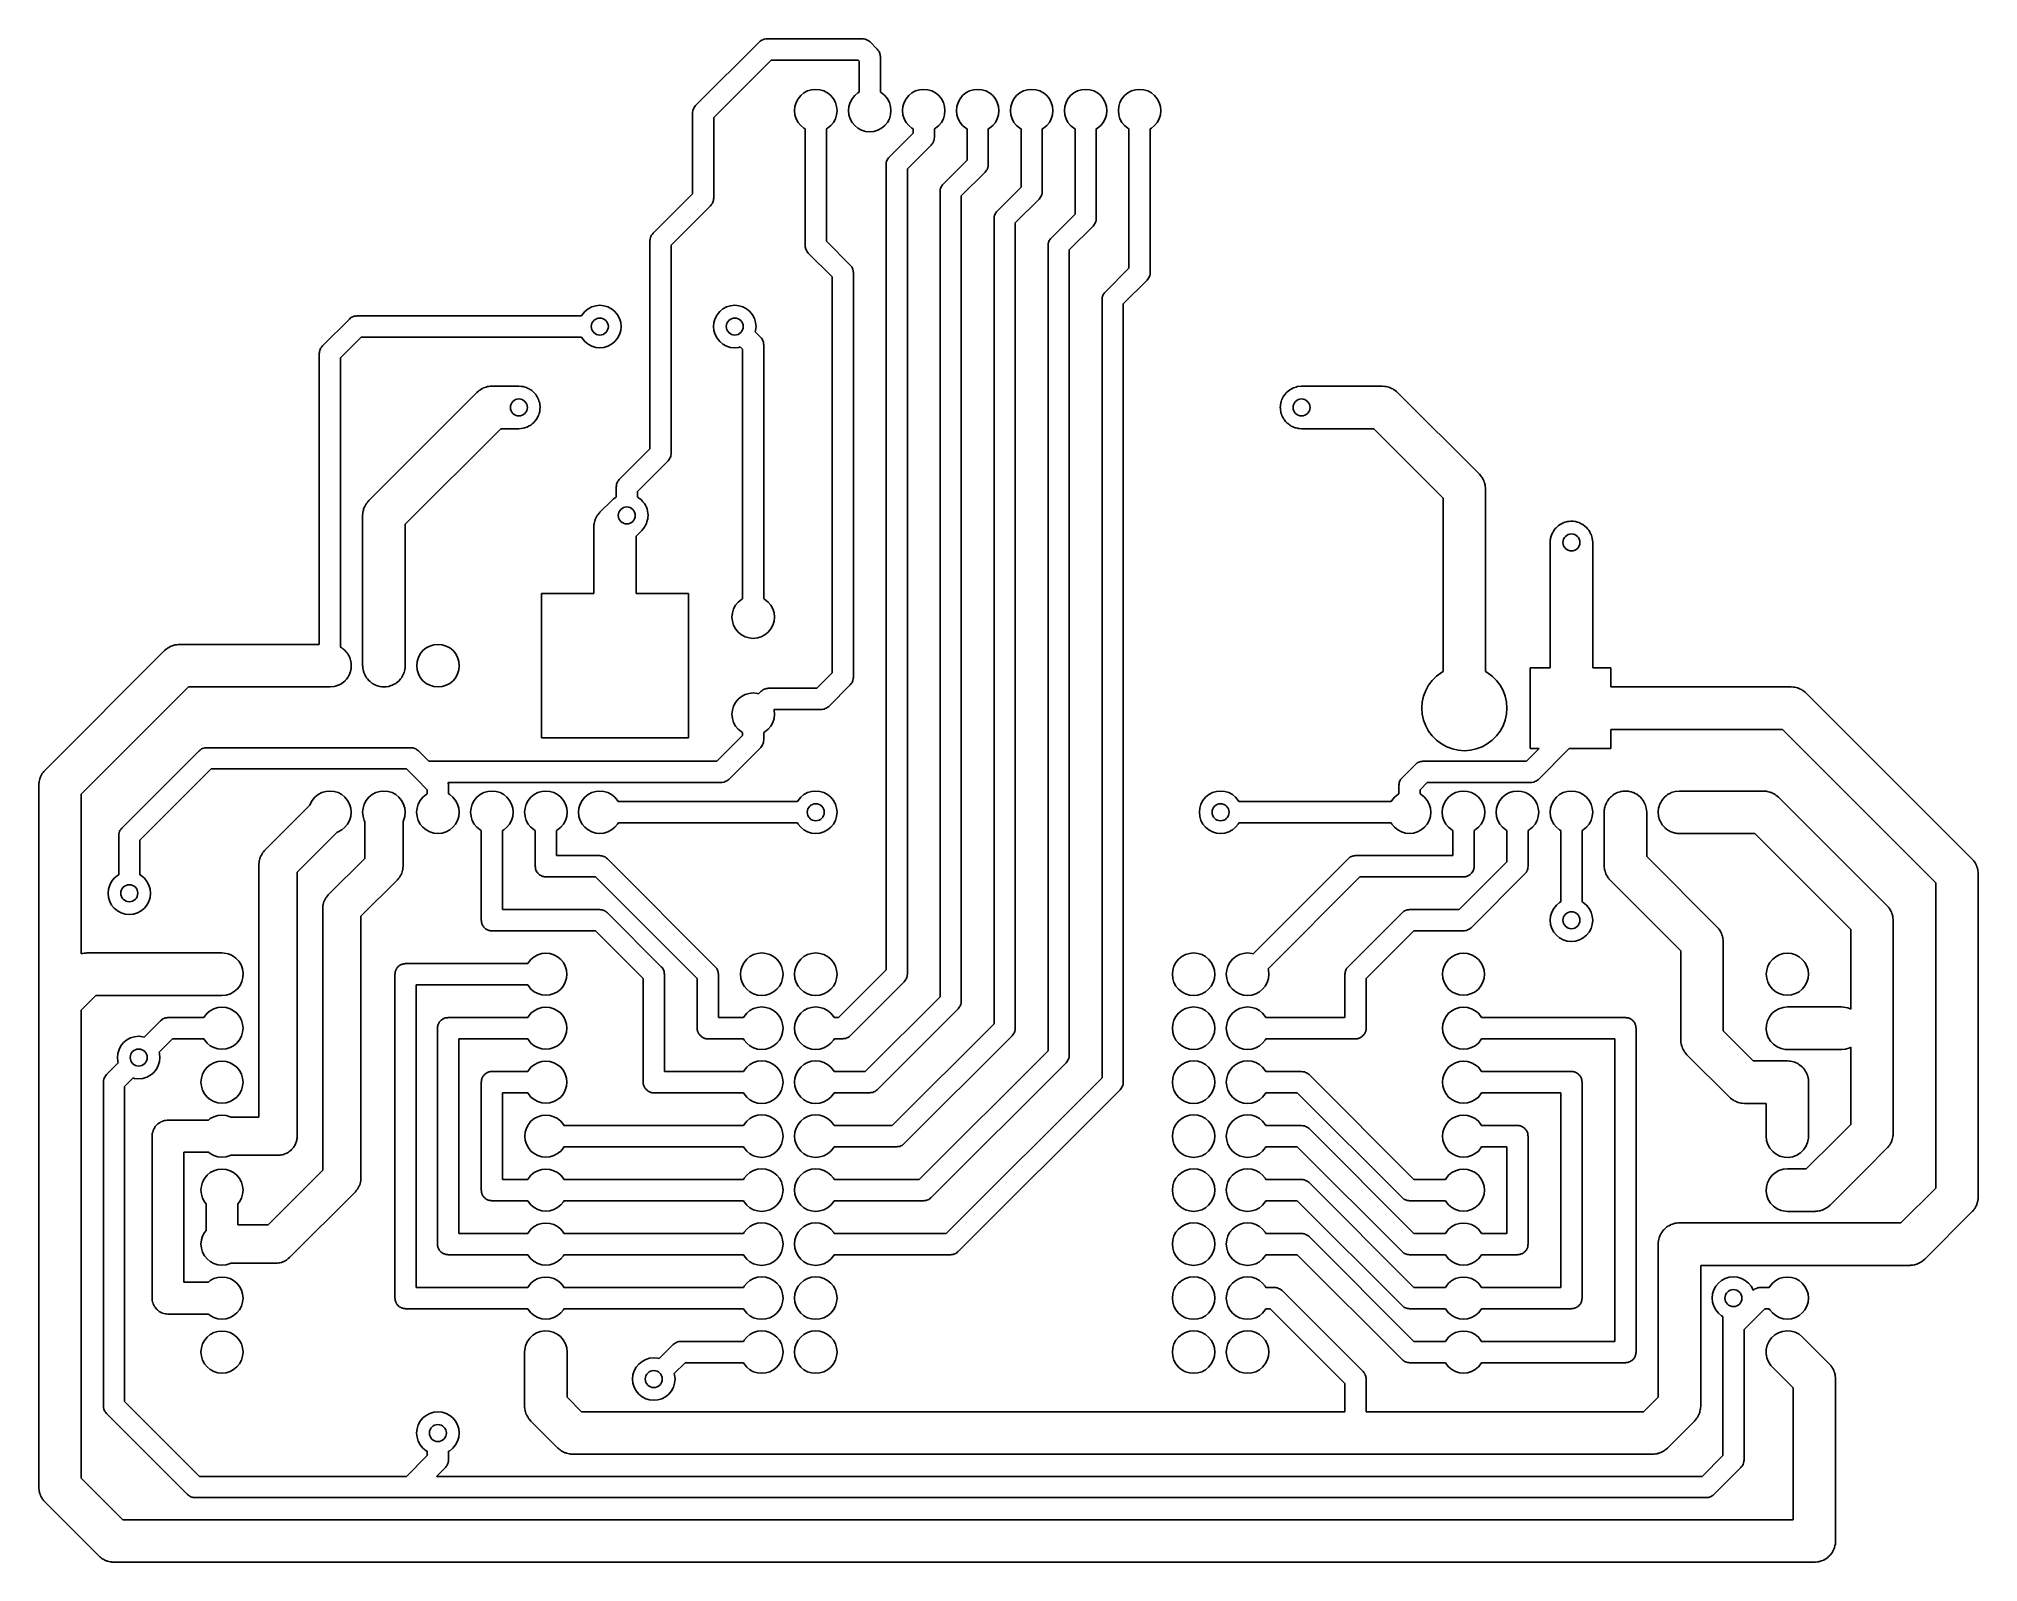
# Model space of a CAD drawing. Extents: x 3.06 to 6.65, y -4.89 to -2.07.
import ezdxf

# ---------------------------------------------------------------- set-up
doc = ezdxf.new("R2010")
doc.units = 0
doc.header["$MEASUREMENT"] = 0
doc.layers.add('BLACK', color=7, linetype='CONTINUOUS')

msp = doc.modelspace()

# ---------------------------------------------------------------- linework, layer by layer
at = {"layer": 'BLACK', "linetype": 'CONTINUOUS'}
for p, q in [((4.27742, -2.19081), (4.39553, -2.07269)), ((4.39553, -2.07269), (4.39722, -2.07143)), ((4.39722, -2.07143), (4.39881, -2.07005)), ((4.39881, -2.07005), (4.39945, -2.06976)), ((4.39945, -2.06976), (4.40001, -2.06934)), ((4.40001, -2.06934), (4.40199, -2.0686)), ((4.40199, -2.0686), (4.4039, -2.06773)), ((4.4039, -2.06773), (4.4046, -2.06763)), ((4.4046, -2.06763), (4.40526, -2.06738)), ((4.40526, -2.06738), (4.40736, -2.06723)), ((4.40736, -2.06723), (4.40945, -2.06693)), ((4.40945, -2.06693), (4.58661, -2.06693)), ((4.58661, -2.06693), (4.5887, -2.06723)), ((4.5887, -2.06723), (4.5908, -2.06738)), ((4.5908, -2.06738), (4.59146, -2.06763)), ((4.59146, -2.06763), (4.59216, -2.06773)), ((4.59216, -2.06773), (4.59408, -2.0686)), ((4.59408, -2.0686), (4.59605, -2.06934)), ((4.59605, -2.06934), (4.59661, -2.06976)), ((4.59661, -2.06976), (4.59726, -2.07005)), ((4.59726, -2.07005), (4.59885, -2.07143)), ((4.59885, -2.07143), (4.60053, -2.07269)), ((4.60053, -2.07269), (4.61392, -2.08608)), ((4.4176, -2.1063), (4.31102, -2.21288)), ((4.57846, -2.1063), (4.4176, -2.1063)), ((4.58031, -2.10815), (4.57846, -2.1063)), ((4.58031, -2.1661), (4.58031, -2.10815)), ((4.61392, -2.08608), (4.61518, -2.08777)), ((4.61518, -2.08777), (4.61656, -2.08936)), ((4.61656, -2.08936), (4.61685, -2.09)), ((4.61685, -2.09), (4.61728, -2.09057)), ((4.61728, -2.09057), (4.61801, -2.09254)), ((4.61801, -2.09254), (4.61889, -2.09445)), ((4.61889, -2.09445), (4.61899, -2.09515)), ((4.61899, -2.09515), (4.61924, -2.09582)), ((4.61924, -2.09582), (4.61939, -2.09792)), ((4.61939, -2.09792), (4.61969, -2.1)), ((4.61969, -2.1), (4.61969, -2.1661)), ((4.27616, -2.19249), (4.27742, -2.19081)), ((4.46139, -2.19232), (4.46363, -2.18493)), ((4.46363, -2.18493), (4.46726, -2.17813)), ((4.46726, -2.17813), (4.47216, -2.17216)), ((4.47216, -2.17216), (4.47813, -2.16726)), ((4.47813, -2.16726), (4.48493, -2.16363)), ((4.48493, -2.16363), (4.49232, -2.16139)), ((4.49232, -2.16139), (4.5, -2.16063)), ((4.5, -2.16063), (4.50768, -2.16139)), ((4.50768, -2.16139), (4.51507, -2.16363)), ((4.51507, -2.16363), (4.52187, -2.16726)), ((4.52187, -2.16726), (4.52784, -2.17216)), ((4.52784, -2.17216), (4.53274, -2.17813)), ((4.53274, -2.17813), (4.53637, -2.18493)), ((4.53637, -2.18493), (4.53861, -2.19232)), ((4.56139, -2.19232), (4.56363, -2.18493)), ((4.56363, -2.18493), (4.56726, -2.17813)), ((4.56726, -2.17813), (4.57216, -2.17216)), ((4.57216, -2.17216), (4.57813, -2.16726)), ((4.57813, -2.16726), (4.58031, -2.1661)), ((4.61969, -2.1661), (4.62187, -2.16726)), ((4.62187, -2.16726), (4.62784, -2.17216)), ((4.62784, -2.17216), (4.63274, -2.17813)), ((4.63274, -2.17813), (4.63637, -2.18493)), ((4.63637, -2.18493), (4.63861, -2.19232)), ((4.66139, -2.19232), (4.66363, -2.18493)), ((4.66363, -2.18493), (4.66726, -2.17813)), ((4.66726, -2.17813), (4.67216, -2.17216)), ((4.67216, -2.17216), (4.67813, -2.16726)), ((4.67813, -2.16726), (4.68493, -2.16363)), ((4.68493, -2.16363), (4.69232, -2.16139)), ((4.69232, -2.16139), (4.7, -2.16063)), ((4.7, -2.16063), (4.70768, -2.16139)), ((4.70768, -2.16139), (4.71507, -2.16363)), ((4.71507, -2.16363), (4.72187, -2.16726)), ((4.72187, -2.16726), (4.72784, -2.17216)), ((4.72784, -2.17216), (4.73274, -2.17813)), ((4.73274, -2.17813), (4.73637, -2.18493)), ((4.73637, -2.18493), (4.73861, -2.19232)), ((4.76139, -2.19232), (4.76363, -2.18493)), ((4.76363, -2.18493), (4.76726, -2.17813)), ((4.76726, -2.17813), (4.77216, -2.17216)), ((4.77216, -2.17216), (4.77813, -2.16726)), ((4.77813, -2.16726), (4.78493, -2.16363)), ((4.78493, -2.16363), (4.79232, -2.16139)), ((4.79232, -2.16139), (4.8, -2.16063)), ((4.8, -2.16063), (4.80768, -2.16139)), ((4.80768, -2.16139), (4.81507, -2.16363)), ((4.81507, -2.16363), (4.82187, -2.16726)), ((4.82187, -2.16726), (4.82784, -2.17216)), ((4.82784, -2.17216), (4.83274, -2.17813)), ((4.83274, -2.17813), (4.83637, -2.18493)), ((4.83637, -2.18493), (4.83861, -2.19232)), ((4.86139, -2.19232), (4.86363, -2.18493)), ((4.86363, -2.18493), (4.86726, -2.17813)), ((4.86726, -2.17813), (4.87216, -2.17216)), ((4.87216, -2.17216), (4.87813, -2.16726)), ((4.87813, -2.16726), (4.88493, -2.16363)), ((4.88493, -2.16363), (4.89232, -2.16139)), ((4.89232, -2.16139), (4.9, -2.16063)), ((4.9, -2.16063), (4.90768, -2.16139)), ((4.90768, -2.16139), (4.91507, -2.16363)), ((4.91507, -2.16363), (4.92187, -2.16726)), ((4.92187, -2.16726), (4.92784, -2.17216)), ((4.92784, -2.17216), (4.93274, -2.17813)), ((4.93274, -2.17813), (4.93637, -2.18493)), ((4.93637, -2.18493), (4.93861, -2.19232)), ((4.96139, -2.19232), (4.96363, -2.18493)), ((4.96363, -2.18493), (4.96726, -2.17813)), ((4.96726, -2.17813), (4.97216, -2.17216)), ((4.97216, -2.17216), (4.97813, -2.16726)), ((4.97813, -2.16726), (4.98493, -2.16363)), ((4.98493, -2.16363), (4.99232, -2.16139)), ((4.99232, -2.16139), (5, -2.16063)), ((5, -2.16063), (5.00768, -2.16139)), ((5.00768, -2.16139), (5.01507, -2.16363)), ((5.01507, -2.16363), (5.02187, -2.16726)), ((5.02187, -2.16726), (5.02784, -2.17216)), ((5.02784, -2.17216), (5.03274, -2.17813)), ((5.03274, -2.17813), (5.03637, -2.18493)), ((5.03637, -2.18493), (5.03861, -2.19232)), ((5.06139, -2.19232), (5.06363, -2.18493)), ((5.06363, -2.18493), (5.06726, -2.17813)), ((5.06726, -2.17813), (5.07216, -2.17216)), ((5.07216, -2.17216), (5.07813, -2.16726)), ((5.07813, -2.16726), (5.08493, -2.16363)), ((5.08493, -2.16363), (5.09232, -2.16139)), ((5.09232, -2.16139), (5.1, -2.16063)), ((5.1, -2.16063), (5.10768, -2.16139)), ((5.10768, -2.16139), (5.11507, -2.16363)), ((5.11507, -2.16363), (5.12187, -2.16726)), ((5.12187, -2.16726), (5.12784, -2.17216)), ((5.12784, -2.17216), (5.13274, -2.17813)), ((5.13274, -2.17813), (5.13637, -2.18493)), ((5.13637, -2.18493), (5.13861, -2.19232)), ((4.27165, -2.20472), (4.27195, -2.20264)), ((4.27165, -2.35405), (4.27165, -2.20472)), ((4.27195, -2.20264), (4.2721, -2.20054)), ((4.2721, -2.20054), (4.27235, -2.19988)), ((4.27235, -2.19988), (4.27245, -2.19918)), ((4.27245, -2.19918), (4.27333, -2.19726)), ((4.27333, -2.19726), (4.27406, -2.19529)), ((4.27406, -2.19529), (4.27448, -2.19472)), ((4.27448, -2.19472), (4.27478, -2.19408)), ((4.27478, -2.19408), (4.27616, -2.19249)), ((4.31102, -2.21288), (4.31102, -2.3622)), ((4.46063, -2.2), (4.46139, -2.19232)), ((4.46139, -2.20768), (4.46063, -2.2)), ((4.46363, -2.21507), (4.46139, -2.20768)), ((4.46726, -2.22187), (4.46363, -2.21507)), ((4.47216, -2.22784), (4.46726, -2.22187)), ((4.53274, -2.22187), (4.52784, -2.22784)), ((4.53637, -2.21507), (4.53274, -2.22187)), ((4.53861, -2.20768), (4.53637, -2.21507)), ((4.53861, -2.19232), (4.53937, -2.2)), ((4.53937, -2.2), (4.53861, -2.20768)), ((4.56063, -2.2), (4.56139, -2.19232)), ((4.56139, -2.20768), (4.56063, -2.2)), ((4.56363, -2.21507), (4.56139, -2.20768)), ((4.56726, -2.22187), (4.56363, -2.21507)), ((4.57216, -2.22784), (4.56726, -2.22187)), ((4.63274, -2.22187), (4.62784, -2.22784)), ((4.63637, -2.21507), (4.63274, -2.22187)), ((4.63861, -2.20768), (4.63637, -2.21507)), ((4.63861, -2.19232), (4.63937, -2.2)), ((4.63937, -2.2), (4.63861, -2.20768)), ((4.66063, -2.2), (4.66139, -2.19232)), ((4.66139, -2.20768), (4.66063, -2.2)), ((4.66363, -2.21507), (4.66139, -2.20768)), ((4.66726, -2.22187), (4.66363, -2.21507)), ((4.67216, -2.22784), (4.66726, -2.22187)), ((4.73274, -2.22187), (4.72784, -2.22784)), ((4.73637, -2.21507), (4.73274, -2.22187)), ((4.73861, -2.20768), (4.73637, -2.21507)), ((4.73861, -2.19232), (4.73937, -2.2)), ((4.73937, -2.2), (4.73861, -2.20768)), ((4.76063, -2.2), (4.76139, -2.19232)), ((4.76139, -2.20768), (4.76063, -2.2)), ((4.76363, -2.21507), (4.76139, -2.20768)), ((4.76726, -2.22187), (4.76363, -2.21507)), ((4.77216, -2.22784), (4.76726, -2.22187)), ((4.83274, -2.22187), (4.82784, -2.22784)), ((4.83637, -2.21507), (4.83274, -2.22187)), ((4.83861, -2.20768), (4.83637, -2.21507)), ((4.83861, -2.19232), (4.83937, -2.2)), ((4.83937, -2.2), (4.83861, -2.20768)), ((4.86063, -2.2), (4.86139, -2.19232)), ((4.86139, -2.20768), (4.86063, -2.2)), ((4.86363, -2.21507), (4.86139, -2.20768)), ((4.86726, -2.22187), (4.86363, -2.21507)), ((4.87216, -2.22784), (4.86726, -2.22187)), ((4.93274, -2.22187), (4.92784, -2.22784)), ((4.93637, -2.21507), (4.93274, -2.22187)), ((4.93861, -2.20768), (4.93637, -2.21507)), ((4.93861, -2.19232), (4.93937, -2.2)), ((4.93937, -2.2), (4.93861, -2.20768)), ((4.96063, -2.2), (4.96139, -2.19232)), ((4.96139, -2.20768), (4.96063, -2.2)), ((4.96363, -2.21507), (4.96139, -2.20768)), ((4.96726, -2.22187), (4.96363, -2.21507)), ((4.97216, -2.22784), (4.96726, -2.22187)), ((5.03274, -2.22187), (5.02784, -2.22784)), ((5.03637, -2.21507), (5.03274, -2.22187)), ((5.03861, -2.20768), (5.03637, -2.21507)), ((5.03861, -2.19232), (5.03937, -2.2)), ((5.03937, -2.2), (5.03861, -2.20768)), ((5.06063, -2.2), (5.06139, -2.19232)), ((5.06139, -2.20768), (5.06063, -2.2)), ((5.06363, -2.21507), (5.06139, -2.20768)), ((5.06726, -2.22187), (5.06363, -2.21507)), ((5.07216, -2.22784), (5.06726, -2.22187)), ((5.13274, -2.22187), (5.12784, -2.22784)), ((5.13637, -2.21507), (5.13274, -2.22187)), ((5.13861, -2.20768), (5.13637, -2.21507)), ((5.13861, -2.19232), (5.13937, -2.2)), ((5.13937, -2.2), (5.13861, -2.20768)), ((4.47813, -2.23274), (4.47216, -2.22784)), ((4.48031, -2.2339), (4.47813, -2.23274)), ((4.48031, -2.45), (4.48031, -2.2339)), ((4.52187, -2.23274), (4.51969, -2.2339)), ((4.51969, -2.2339), (4.51969, -2.44185)), ((4.52784, -2.22784), (4.52187, -2.23274)), ((4.57813, -2.23274), (4.57216, -2.22784)), ((4.58493, -2.23637), (4.57813, -2.23274)), ((4.59232, -2.23861), (4.58493, -2.23637)), ((4.6, -2.23937), (4.59232, -2.23861)), ((4.60768, -2.23861), (4.6, -2.23937)), ((4.61507, -2.23637), (4.60768, -2.23861)), ((4.62187, -2.23274), (4.61507, -2.23637)), ((4.62784, -2.22784), (4.62187, -2.23274)), ((4.63608, -2.28608), (4.68031, -2.24185)), ((4.67813, -2.23274), (4.67216, -2.22784)), ((4.68031, -2.2339), (4.67813, -2.23274)), ((4.68031, -2.24185), (4.68031, -2.2339)), ((4.71518, -2.26223), (4.71392, -2.26392)), ((4.71656, -2.26064), (4.71518, -2.26223)), ((4.71685, -2.26), (4.71656, -2.26064)), ((4.71728, -2.25943), (4.71685, -2.26)), ((4.71801, -2.25746), (4.71728, -2.25943)), ((4.71889, -2.25555), (4.71801, -2.25746)), ((4.71899, -2.25485), (4.71889, -2.25555)), ((4.71924, -2.25418), (4.71899, -2.25485)), ((4.71939, -2.25208), (4.71924, -2.25418)), ((4.71969, -2.25), (4.71939, -2.25208)), ((4.72187, -2.23274), (4.71969, -2.2339)), ((4.71969, -2.2339), (4.71969, -2.25)), ((4.72784, -2.22784), (4.72187, -2.23274)), ((4.77813, -2.23274), (4.77216, -2.22784)), ((4.78031, -2.2339), (4.77813, -2.23274)), ((4.78031, -2.29185), (4.78031, -2.2339)), ((4.82187, -2.23274), (4.81969, -2.2339)), ((4.81969, -2.2339), (4.81969, -2.3)), ((4.82784, -2.22784), (4.82187, -2.23274)), ((4.87813, -2.23274), (4.87216, -2.22784)), ((4.88031, -2.2339), (4.87813, -2.23274)), ((4.88031, -2.34185), (4.88031, -2.2339)), ((4.92187, -2.23274), (4.91969, -2.2339)), ((4.91969, -2.2339), (4.91969, -2.35)), ((4.92784, -2.22784), (4.92187, -2.23274)), ((4.97813, -2.23274), (4.97216, -2.22784)), ((4.98031, -2.2339), (4.97813, -2.23274)), ((4.98031, -2.39185), (4.98031, -2.2339)), ((5.02187, -2.23274), (5.01969, -2.2339)), ((5.01969, -2.2339), (5.01969, -2.4)), ((5.02784, -2.22784), (5.02187, -2.23274)), ((5.07813, -2.23274), (5.07216, -2.22784)), ((5.08031, -2.2339), (5.07813, -2.23274)), ((5.08031, -2.49185), (5.08031, -2.2339)), ((5.12187, -2.23274), (5.11969, -2.2339)), ((5.11969, -2.2339), (5.11969, -2.5)), ((5.12784, -2.22784), (5.12187, -2.23274)), ((4.63031, -2.3), (4.63061, -2.29792)), ((4.63061, -2.29792), (4.63076, -2.29582)), ((4.63076, -2.29582), (4.63101, -2.29515)), ((4.63101, -2.29515), (4.63111, -2.29445)), ((4.63111, -2.29445), (4.63199, -2.29254)), ((4.63199, -2.29254), (4.63272, -2.29057)), ((4.63272, -2.29057), (4.63315, -2.29)), ((4.63315, -2.29), (4.63344, -2.28936)), ((4.63344, -2.28936), (4.63482, -2.28777)), ((4.63482, -2.28777), (4.63608, -2.28608)), ((4.71392, -2.26392), (4.66969, -2.30815)), ((4.73608, -2.33608), (4.78031, -2.29185)), ((4.63031, -3.79185), (4.63031, -2.3)), ((4.66969, -2.30815), (4.66969, -3.8)), ((4.81392, -2.31392), (4.76969, -2.35815)), ((4.81518, -2.31223), (4.81392, -2.31392)), ((4.81656, -2.31064), (4.81518, -2.31223)), ((4.81685, -2.31), (4.81656, -2.31064)), ((4.81728, -2.30943), (4.81685, -2.31)), ((4.81801, -2.30746), (4.81728, -2.30943)), ((4.81889, -2.30555), (4.81801, -2.30746)), ((4.81899, -2.30485), (4.81889, -2.30555)), ((4.81924, -2.30418), (4.81899, -2.30485)), ((4.81939, -2.30208), (4.81924, -2.30418)), ((4.81969, -2.3), (4.81939, -2.30208)), ((4.19868, -2.42703), (4.27165, -2.35405)), ((4.30935, -2.36967), (4.30862, -2.37164)), ((4.31023, -2.36775), (4.30935, -2.36967)), ((4.31033, -2.36705), (4.31023, -2.36775)), ((4.31057, -2.36639), (4.31033, -2.36705)), ((4.31072, -2.36429), (4.31057, -2.36639)), ((4.31102, -2.3622), (4.31072, -2.36429)), ((4.73031, -2.35), (4.73061, -2.34792)), ((4.73031, -3.84185), (4.73031, -2.35)), ((4.73061, -2.34792), (4.73076, -2.34582)), ((4.73076, -2.34582), (4.73101, -2.34515)), ((4.73101, -2.34515), (4.73111, -2.34445)), ((4.73111, -2.34445), (4.73199, -2.34254)), ((4.73199, -2.34254), (4.73272, -2.34057)), ((4.73272, -2.34057), (4.73315, -2.34)), ((4.73315, -2.34), (4.73344, -2.33936)), ((4.73344, -2.33936), (4.73482, -2.33777)), ((4.73482, -2.33777), (4.73608, -2.33608)), ((4.76969, -2.35815), (4.76969, -3.85)), ((4.83608, -2.38608), (4.88031, -2.34185)), ((4.91392, -2.36392), (4.86969, -2.40815)), ((4.91518, -2.36223), (4.91392, -2.36392)), ((4.91656, -2.36064), (4.91518, -2.36223)), ((4.91685, -2.36), (4.91656, -2.36064)), ((4.91728, -2.35943), (4.91685, -2.36)), ((4.91801, -2.35746), (4.91728, -2.35943)), ((4.91889, -2.35555), (4.91801, -2.35746)), ((4.91899, -2.35485), (4.91889, -2.35555)), ((4.91924, -2.35418), (4.91899, -2.35485)), ((4.91939, -2.35208), (4.91924, -2.35418)), ((4.91969, -2.35), (4.91939, -2.35208)), ((4.30526, -2.37612), (4.23228, -2.4491)), ((4.30652, -2.37444), (4.30526, -2.37612)), ((4.3079, -2.37285), (4.30652, -2.37444)), ((4.30819, -2.3722), (4.3079, -2.37285)), ((4.30862, -2.37164), (4.30819, -2.3722)), ((4.83031, -2.4), (4.83061, -2.39792)), ((4.83031, -3.89185), (4.83031, -2.4)), ((4.83061, -2.39792), (4.83076, -2.39582)), ((4.83076, -2.39582), (4.83101, -2.39515)), ((4.83101, -2.39515), (4.83111, -2.39445)), ((4.83111, -2.39445), (4.83199, -2.39254)), ((4.83199, -2.39254), (4.83272, -2.39057)), ((4.83272, -2.39057), (4.83315, -2.39)), ((4.83315, -2.39), (4.83344, -2.38936)), ((4.83344, -2.38936), (4.83482, -2.38777)), ((4.83482, -2.38777), (4.83608, -2.38608)), ((4.93608, -2.43608), (4.98031, -2.39185)), ((5.01889, -2.40555), (5.01801, -2.40746)), ((5.01899, -2.40485), (5.01889, -2.40555)), ((5.01924, -2.40418), (5.01899, -2.40485)), ((5.01939, -2.40208), (5.01924, -2.40418)), ((5.01969, -2.4), (5.01939, -2.40208)), ((4.19291, -2.44094), (4.19321, -2.43886)), ((4.19291, -2.82649), (4.19291, -2.44094)), ((4.19321, -2.43886), (4.19336, -2.43676)), ((4.19336, -2.43676), (4.19361, -2.4361)), ((4.19361, -2.4361), (4.19371, -2.4354)), ((4.19371, -2.4354), (4.19459, -2.43348)), ((4.19459, -2.43348), (4.19532, -2.43151)), ((4.19532, -2.43151), (4.19574, -2.43095)), ((4.19574, -2.43095), (4.19604, -2.4303)), ((4.19604, -2.4303), (4.19742, -2.42871)), ((4.19742, -2.42871), (4.19868, -2.42703)), ((4.51969, -2.44185), (4.56392, -2.48608)), ((4.86969, -2.40815), (4.86969, -3.9)), ((4.93111, -2.44445), (4.93199, -2.44254)), ((4.93199, -2.44254), (4.93272, -2.44057)), ((4.93272, -2.44057), (4.93315, -2.44)), ((4.93315, -2.44), (4.93344, -2.43936)), ((4.93344, -2.43936), (4.93482, -2.43777)), ((4.93482, -2.43777), (4.93608, -2.43608)), ((5.01392, -2.41392), (4.96969, -2.45815)), ((5.01518, -2.41223), (5.01392, -2.41392)), ((5.01656, -2.41064), (5.01518, -2.41223)), ((5.01685, -2.41), (5.01656, -2.41064)), ((5.01728, -2.40943), (5.01685, -2.41)), ((5.01801, -2.40746), (5.01728, -2.40943)), ((4.23228, -2.4491), (4.23228, -2.83465)), ((4.48061, -2.45208), (4.48031, -2.45)), ((4.48076, -2.45418), (4.48061, -2.45208)), ((4.48101, -2.45485), (4.48076, -2.45418)), ((4.48111, -2.45555), (4.48101, -2.45485)), ((4.48199, -2.45746), (4.48111, -2.45555)), ((4.48272, -2.45943), (4.48199, -2.45746)), ((4.48315, -2.46), (4.48272, -2.45943)), ((4.48344, -2.46064), (4.48315, -2.46)), ((4.48482, -2.46223), (4.48344, -2.46064)), ((4.48608, -2.46392), (4.48482, -2.46223)), ((4.53031, -2.50815), (4.48608, -2.46392)), ((4.93031, -2.45), (4.93061, -2.44792)), ((4.93031, -3.94185), (4.93031, -2.45)), ((4.93061, -2.44792), (4.93076, -2.44582)), ((4.93076, -2.44582), (4.93101, -2.44515)), ((4.93101, -2.44515), (4.93111, -2.44445)), ((4.96969, -2.45815), (4.96969, -3.95)), ((4.53031, -3.24185), (4.53031, -2.50815)), ((4.56392, -2.48608), (4.56518, -2.48777)), ((4.56518, -2.48777), (4.56656, -2.48936)), ((4.56656, -2.48936), (4.56685, -2.49)), ((4.56685, -2.49), (4.56728, -2.49057)), ((4.56728, -2.49057), (4.56801, -2.49254)), ((4.56801, -2.49254), (4.56889, -2.49445)), ((4.56889, -2.49445), (4.56899, -2.49515)), ((4.56899, -2.49515), (4.56924, -2.49582)), ((4.56924, -2.49582), (4.56939, -2.49792)), ((4.56939, -2.49792), (4.56969, -2.5)), ((4.56969, -2.5), (4.56969, -3.25)), ((5.03608, -2.53608), (5.08031, -2.49185)), ((5.11392, -2.51392), (5.06969, -2.55815)), ((5.11518, -2.51223), (5.11392, -2.51392)), ((5.11656, -2.51064), (5.11518, -2.51223)), ((5.11685, -2.51), (5.11656, -2.51064)), ((5.11728, -2.50943), (5.11685, -2.51)), ((5.11801, -2.50746), (5.11728, -2.50943)), ((5.11889, -2.50555), (5.11801, -2.50746)), ((5.11899, -2.50485), (5.11889, -2.50555)), ((5.11924, -2.50418), (5.11899, -2.50485)), ((5.11939, -2.50208), (5.11924, -2.50418)), ((5.11969, -2.5), (5.11939, -2.50208)), ((5.03031, -2.55), (5.03061, -2.54792)), ((5.03031, -3.99185), (5.03031, -2.55)), ((5.03061, -2.54792), (5.03076, -2.54582)), ((5.03076, -2.54582), (5.03101, -2.54515)), ((5.03101, -2.54515), (5.03111, -2.54445)), ((5.03111, -2.54445), (5.03199, -2.54254)), ((5.03199, -2.54254), (5.03272, -2.54057)), ((5.03272, -2.54057), (5.03315, -2.54)), ((5.03315, -2.54), (5.03344, -2.53936)), ((5.03344, -2.53936), (5.03482, -2.53777)), ((5.03482, -2.53777), (5.03608, -2.53608)), ((3.58608, -2.63608), (3.63608, -2.58608)), ((3.63608, -2.58608), (3.63777, -2.58482)), ((3.63777, -2.58482), (3.63936, -2.58344)), ((3.63936, -2.58344), (3.64, -2.58315)), ((3.64, -2.58315), (3.64057, -2.58272)), ((3.64057, -2.58272), (3.64254, -2.58199)), ((3.64254, -2.58199), (3.64445, -2.58111)), ((3.64445, -2.58111), (3.64515, -2.58101)), ((3.64515, -2.58101), (3.64582, -2.58076)), ((3.64582, -2.58076), (3.64792, -2.58061)), ((3.64792, -2.58061), (3.65, -2.58031)), ((3.65, -2.58031), (4.0661, -2.58031)), ((4.0661, -2.58031), (4.06726, -2.57813)), ((4.06726, -2.57813), (4.07216, -2.57216)), ((4.07216, -2.57216), (4.07813, -2.56726)), ((4.07813, -2.56726), (4.08493, -2.56363)), ((4.08493, -2.56363), (4.09232, -2.56139)), ((4.09232, -2.56139), (4.1, -2.56063)), ((4.1, -2.56063), (4.10768, -2.56139)), ((4.10768, -2.56139), (4.11507, -2.56363)), ((4.11507, -2.56363), (4.12187, -2.56726)), ((4.12187, -2.56726), (4.12784, -2.57216)), ((4.12784, -2.57216), (4.13274, -2.57813)), ((4.13274, -2.57813), (4.13637, -2.58493)), ((4.13637, -2.58493), (4.13861, -2.59232)), ((4.31139, -2.59232), (4.31363, -2.58493)), ((4.31363, -2.58493), (4.31726, -2.57813)), ((4.31726, -2.57813), (4.32216, -2.57216)), ((4.32216, -2.57216), (4.32813, -2.56726)), ((4.32813, -2.56726), (4.33493, -2.56363)), ((4.33493, -2.56363), (4.34232, -2.56139)), ((4.34232, -2.56139), (4.35, -2.56063)), ((4.35, -2.56063), (4.35768, -2.56139)), ((4.35768, -2.56139), (4.36507, -2.56363)), ((4.36507, -2.56363), (4.37187, -2.56726)), ((4.37187, -2.56726), (4.37784, -2.57216)), ((4.37784, -2.57216), (4.38274, -2.57813)), ((4.38274, -2.57813), (4.38637, -2.58493)), ((4.38637, -2.58493), (4.38861, -2.59232)), ((5.06969, -2.55815), (5.06969, -4)), ((3.65815, -2.61969), (3.61969, -2.65815)), ((4.0661, -2.61969), (3.65815, -2.61969)), ((4.06726, -2.62187), (4.0661, -2.61969)), ((4.07216, -2.62784), (4.06726, -2.62187)), ((4.13274, -2.62187), (4.12784, -2.62784)), ((4.13637, -2.61507), (4.13274, -2.62187)), ((4.13861, -2.60768), (4.13637, -2.61507)), ((4.13861, -2.59232), (4.13937, -2.6)), ((4.13937, -2.6), (4.13861, -2.60768)), ((4.31063, -2.6), (4.31139, -2.59232)), ((4.31139, -2.60768), (4.31063, -2.6)), ((4.31363, -2.61507), (4.31139, -2.60768)), ((4.31726, -2.62187), (4.31363, -2.61507)), ((4.32216, -2.62784), (4.31726, -2.62187)), ((4.38861, -2.60768), (4.38789, -2.61005)), ((4.38789, -2.61005), (4.39803, -2.62019)), ((4.38861, -2.59232), (4.38937, -2.6)), ((4.38937, -2.6), (4.38861, -2.60768)), ((4.39803, -2.62019), (4.39929, -2.62188)), ((4.39929, -2.62188), (4.40067, -2.62347)), ((3.58031, -2.65), (3.58061, -2.64792)), ((3.58031, -3.18898), (3.58031, -2.65)), ((3.58061, -2.64792), (3.58076, -2.64582)), ((3.58076, -2.64582), (3.58101, -2.64515)), ((3.58101, -2.64515), (3.58111, -2.64445)), ((3.58111, -2.64445), (3.58199, -2.64254)), ((3.58199, -2.64254), (3.58272, -2.64057)), ((3.58272, -2.64057), (3.58315, -2.64)), ((3.58315, -2.64), (3.58344, -2.63936)), ((3.58344, -2.63936), (3.58482, -2.63777)), ((3.58482, -2.63777), (3.58608, -2.63608)), ((3.61969, -2.65815), (3.61969, -3.19419)), ((4.07813, -2.63274), (4.07216, -2.62784)), ((4.08493, -2.63637), (4.07813, -2.63274)), ((4.09232, -2.63861), (4.08493, -2.63637)), ((4.1, -2.63937), (4.09232, -2.63861)), ((4.10768, -2.63861), (4.1, -2.63937)), ((4.11507, -2.63637), (4.10768, -2.63861)), ((4.12187, -2.63274), (4.11507, -2.63637)), ((4.12784, -2.62784), (4.12187, -2.63274)), ((4.32813, -2.63274), (4.32216, -2.62784)), ((4.33493, -2.63637), (4.32813, -2.63274)), ((4.34232, -2.63861), (4.33493, -2.63637)), ((4.35, -2.63937), (4.34232, -2.63861)), ((4.35768, -2.63861), (4.35, -2.63937)), ((4.36005, -2.63789), (4.35768, -2.63861)), ((4.36443, -2.64226), (4.36005, -2.63789)), ((4.36443, -3.10448), (4.36443, -2.64226)), ((4.40067, -2.62347), (4.40096, -2.62411)), ((4.40096, -2.62411), (4.40139, -2.62468)), ((4.40139, -2.62468), (4.40212, -2.62665)), ((4.40212, -2.62665), (4.403, -2.62856)), ((4.403, -2.62856), (4.4031, -2.62926)), ((4.4031, -2.62926), (4.40335, -2.62993)), ((4.40335, -2.62993), (4.4035, -2.63203)), ((4.4035, -2.63203), (4.4038, -2.63411)), ((4.4038, -2.63411), (4.4038, -3.10448)), ((3.67216, -2.92216), (3.87216, -2.72216)), ((3.87216, -2.72216), (3.87512, -2.71949)), ((3.87512, -2.71949), (3.87637, -2.71866)), ((3.87637, -2.71866), (3.87751, -2.71769)), ((3.87751, -2.71769), (3.87969, -2.71648)), ((3.87969, -2.71648), (3.88177, -2.7151)), ((3.88177, -2.7151), (3.88316, -2.71455)), ((3.88316, -2.71455), (3.88447, -2.71382)), ((3.88447, -2.71382), (3.88685, -2.71307)), ((3.88685, -2.71307), (3.88917, -2.71215)), ((3.88917, -2.71215), (3.89064, -2.71188)), ((3.89064, -2.71188), (3.89207, -2.71144)), ((3.89207, -2.71144), (3.89456, -2.71118)), ((3.89456, -2.71118), (3.89701, -2.71074)), ((3.89701, -2.71074), (3.89851, -2.71078)), ((3.89851, -2.71078), (3.9, -2.71063)), ((3.9, -2.71063), (3.95, -2.71063)), ((3.95, -2.71063), (3.95398, -2.71083)), ((3.95398, -2.71083), (3.95576, -2.7112)), ((3.95576, -2.7112), (3.95768, -2.71139)), ((3.95768, -2.71139), (3.95978, -2.71202)), ((3.95978, -2.71202), (3.96179, -2.71244)), ((3.96179, -2.71244), (3.96335, -2.7131)), ((3.96335, -2.7131), (3.96507, -2.71363)), ((3.96507, -2.71363), (3.96712, -2.71472)), ((3.96712, -2.71472), (3.96911, -2.71558)), ((3.96911, -2.71558), (3.9704, -2.71648)), ((3.9704, -2.71648), (3.97187, -2.71726)), ((3.97187, -2.71726), (3.97378, -2.71883)), ((3.97378, -2.71883), (3.97564, -2.72013)), ((3.97564, -2.72013), (3.97665, -2.72119)), ((3.97665, -2.72119), (3.97784, -2.72216)), ((3.97784, -2.72216), (3.97949, -2.72417)), ((3.97949, -2.72417), (3.98113, -2.7259)), ((3.98113, -2.7259), (3.98184, -2.72704)), ((3.98184, -2.72704), (3.98274, -2.72813)), ((3.98274, -2.72813), (3.98403, -2.73055)), ((3.98403, -2.73055), (3.98535, -2.73266)), ((5.36529, -2.73182), (5.36659, -2.72917)), ((5.36659, -2.72917), (5.36696, -2.72869)), ((5.36696, -2.72869), (5.36726, -2.72813)), ((5.36726, -2.72813), (5.36964, -2.72524)), ((5.36964, -2.72524), (5.37146, -2.72288)), ((5.37146, -2.72288), (5.37184, -2.72256)), ((5.37184, -2.72256), (5.37216, -2.72216)), ((5.37216, -2.72216), (5.37524, -2.71963)), ((5.37524, -2.71963), (5.37751, -2.71769)), ((5.37751, -2.71769), (5.37783, -2.71751)), ((5.37783, -2.71751), (5.37813, -2.71726)), ((5.37813, -2.71726), (5.38195, -2.71522)), ((5.38195, -2.71522), (5.38447, -2.71382)), ((5.38447, -2.71382), (5.38471, -2.71375)), ((5.38471, -2.71375), (5.38493, -2.71363)), ((5.38493, -2.71363), (5.3897, -2.71218)), ((5.3897, -2.71218), (5.39207, -2.71144)), ((5.39207, -2.71144), (5.3922, -2.71142)), ((5.3922, -2.71142), (5.39232, -2.71139)), ((5.39232, -2.71139), (5.4, -2.71063)), ((5.4, -2.71063), (5.55, -2.71063)), ((5.55, -2.71063), (5.55398, -2.71083)), ((5.55398, -2.71083), (5.55545, -2.71113)), ((5.55545, -2.71113), (5.55695, -2.71125)), ((5.55695, -2.71125), (5.55934, -2.71193)), ((5.55934, -2.71193), (5.56179, -2.71244)), ((5.56179, -2.71244), (5.56316, -2.71303)), ((5.56316, -2.71303), (5.5646, -2.71344)), ((5.5646, -2.71344), (5.56681, -2.71459)), ((5.56681, -2.71459), (5.56911, -2.71558)), ((5.56911, -2.71558), (5.57034, -2.71643)), ((5.57034, -2.71643), (5.57167, -2.71713)), ((5.57167, -2.71713), (5.5736, -2.7187)), ((5.5736, -2.7187), (5.57564, -2.72013)), ((5.57564, -2.72013), (5.57668, -2.72121)), ((5.57668, -2.72121), (5.57784, -2.72216)), ((5.57784, -2.72216), (5.72941, -2.87374)), ((3.98637, -2.76507), (3.98471, -2.76818)), ((3.98535, -2.73266), (3.98577, -2.73381)), ((3.98577, -2.73381), (3.98637, -2.73493)), ((3.98637, -2.73493), (3.98721, -2.7377)), ((3.9866, -2.76433), (3.98637, -2.76507)), ((3.98692, -2.76367), (3.9866, -2.76433)), ((3.98764, -2.76089), (3.98692, -2.76367)), ((3.98721, -2.7377), (3.98811, -2.74013)), ((3.98861, -2.75768), (3.98764, -2.76089)), ((3.98811, -2.74013), (3.98828, -2.74122)), ((3.98828, -2.74122), (3.98861, -2.74232)), ((3.98861, -2.74232), (3.98891, -2.74534)), ((3.9887, -2.75679), (3.98861, -2.75768)), ((3.98892, -2.75596), (3.9887, -2.75679)), ((3.98891, -2.74534), (3.98932, -2.74801)), ((3.98906, -2.75317), (3.98892, -2.75596)), ((3.98937, -2.75), (3.98906, -2.75317)), ((3.98932, -2.74801), (3.98927, -2.74898)), ((3.98927, -2.74898), (3.98937, -2.75)), ((5.36063, -2.75), (5.36094, -2.74683)), ((5.36073, -2.75102), (5.36063, -2.75)), ((5.36068, -2.75199), (5.36073, -2.75102)), ((5.36109, -2.75466), (5.36068, -2.75199)), ((5.36094, -2.74683), (5.36108, -2.74404)), ((5.36108, -2.74404), (5.3613, -2.74321)), ((5.36139, -2.75768), (5.36109, -2.75466)), ((5.3613, -2.74321), (5.36139, -2.74232)), ((5.36139, -2.74232), (5.36236, -2.73911)), ((5.36172, -2.75878), (5.36139, -2.75768)), ((5.36189, -2.75987), (5.36172, -2.75878)), ((5.36279, -2.7623), (5.36189, -2.75987)), ((5.36236, -2.73911), (5.36308, -2.73633)), ((5.36363, -2.76507), (5.36279, -2.7623)), ((5.36308, -2.73633), (5.3634, -2.73567)), ((5.3634, -2.73567), (5.36363, -2.73493)), ((5.36363, -2.73493), (5.36529, -2.73182)), ((5.36423, -2.76619), (5.36363, -2.76507)), ((5.36465, -2.76734), (5.36423, -2.76619)), ((3.91631, -2.78937), (3.73937, -2.96631)), ((3.95, -2.78937), (3.91631, -2.78937)), ((3.95768, -2.78861), (3.95, -2.78937)), ((3.9578, -2.78858), (3.95768, -2.78861)), ((3.95793, -2.78856), (3.9578, -2.78858)), ((3.9603, -2.78782), (3.95793, -2.78856)), ((3.96507, -2.78637), (3.9603, -2.78782)), ((3.96529, -2.78625), (3.96507, -2.78637)), ((3.96553, -2.78618), (3.96529, -2.78625)), ((3.96805, -2.78478), (3.96553, -2.78618)), ((3.97187, -2.78274), (3.96805, -2.78478)), ((3.97217, -2.78249), (3.97187, -2.78274)), ((3.97249, -2.78231), (3.97217, -2.78249)), ((3.97476, -2.78037), (3.97249, -2.78231)), ((3.97784, -2.77784), (3.97476, -2.78037)), ((3.97816, -2.77744), (3.97784, -2.77784)), ((3.97854, -2.77712), (3.97816, -2.77744)), ((3.98036, -2.77476), (3.97854, -2.77712)), ((3.98274, -2.77187), (3.98036, -2.77476)), ((3.98304, -2.77131), (3.98274, -2.77187)), ((3.98341, -2.77083), (3.98304, -2.77131)), ((3.98471, -2.76818), (3.98341, -2.77083)), ((5.36597, -2.76945), (5.36465, -2.76734)), ((5.36726, -2.77187), (5.36597, -2.76945)), ((5.36816, -2.77296), (5.36726, -2.77187)), ((5.36887, -2.7741), (5.36816, -2.77296)), ((5.37051, -2.77583), (5.36887, -2.7741)), ((5.37216, -2.77784), (5.37051, -2.77583)), ((5.37335, -2.77881), (5.37216, -2.77784)), ((5.37436, -2.77987), (5.37335, -2.77881)), ((5.37622, -2.78117), (5.37436, -2.77987)), ((5.37813, -2.78274), (5.37622, -2.78117)), ((5.3796, -2.78352), (5.37813, -2.78274)), ((5.38089, -2.78442), (5.3796, -2.78352)), ((5.38288, -2.78528), (5.38089, -2.78442)), ((5.38493, -2.78637), (5.38288, -2.78528)), ((5.38665, -2.7869), (5.38493, -2.78637)), ((5.38821, -2.78756), (5.38665, -2.7869)), ((5.39022, -2.78798), (5.38821, -2.78756)), ((5.39232, -2.78861), (5.39022, -2.78798)), ((5.39424, -2.7888), (5.39232, -2.78861)), ((5.39602, -2.78917), (5.39424, -2.7888)), ((5.4, -2.78937), (5.39602, -2.78917)), ((5.53369, -2.78937), (5.4, -2.78937)), ((5.6622, -2.91788), (5.53369, -2.78937)), ((4.13608, -2.88332), (4.19291, -2.82649)), ((4.23198, -2.83673), (4.23183, -2.83883)), ((4.23228, -2.83465), (4.23198, -2.83673)), ((4.22652, -2.84857), (4.16969, -2.9054)), ((4.22778, -2.84688), (4.22652, -2.84857)), ((4.22916, -2.84529), (4.22778, -2.84688)), ((4.22945, -2.84465), (4.22916, -2.84529)), ((4.22988, -2.84408), (4.22945, -2.84465)), ((4.23061, -2.84211), (4.22988, -2.84408)), ((4.23149, -2.84019), (4.23061, -2.84211)), ((4.23159, -2.83949), (4.23149, -2.84019)), ((4.23183, -2.83883), (4.23159, -2.83949)), ((5.72941, -2.87374), (5.73209, -2.8767)), ((4.13031, -2.89724), (4.13061, -2.89516)), ((4.13031, -2.91606), (4.13031, -2.89724)), ((4.13061, -2.89516), (4.13076, -2.89306)), ((4.13076, -2.89306), (4.13101, -2.8924)), ((4.13101, -2.8924), (4.13111, -2.8917)), ((4.13111, -2.8917), (4.13199, -2.88978)), ((4.13199, -2.88978), (4.13272, -2.88781)), ((4.13272, -2.88781), (4.13315, -2.88724)), ((4.13315, -2.88724), (4.13344, -2.8866)), ((4.13344, -2.8866), (4.13482, -2.88501)), ((4.13482, -2.88501), (4.13608, -2.88332)), ((4.16969, -2.9054), (4.16969, -2.91594)), ((5.73209, -2.8767), (5.73291, -2.87795)), ((5.73291, -2.87795), (5.73389, -2.87908)), ((5.73389, -2.87908), (5.7351, -2.88126)), ((5.7351, -2.88126), (5.73647, -2.88335)), ((5.73647, -2.88335), (5.73703, -2.88474)), ((5.73703, -2.88474), (5.73775, -2.88605)), ((5.73775, -2.88605), (5.7385, -2.88843)), ((5.7385, -2.88843), (5.73943, -2.89074)), ((5.73943, -2.89074), (5.73969, -2.89222)), ((5.73969, -2.89222), (5.74014, -2.89365)), ((5.74014, -2.89365), (5.74039, -2.89613)), ((5.74039, -2.89613), (5.74083, -2.89859)), ((5.74083, -2.89859), (5.74079, -2.90008)), ((5.74079, -2.90008), (5.74094, -2.90157)), ((5.74094, -2.90157), (5.74094, -3.2391)), ((3.66063, -2.95), (3.66083, -2.94602)), ((3.66083, -2.94602), (3.66113, -2.94455)), ((3.66113, -2.94455), (3.66125, -2.94305)), ((3.66125, -2.94305), (3.66193, -2.94066)), ((3.66193, -2.94066), (3.66244, -2.93821)), ((3.66244, -2.93821), (3.66303, -2.93684)), ((3.66303, -2.93684), (3.66344, -2.9354)), ((3.66344, -2.9354), (3.66459, -2.93319)), ((3.66459, -2.93319), (3.66558, -2.93089)), ((3.66558, -2.93089), (3.66643, -2.92966)), ((3.66643, -2.92966), (3.66713, -2.92833)), ((3.66713, -2.92833), (3.6687, -2.9264)), ((3.6687, -2.9264), (3.67013, -2.92436)), ((3.67013, -2.92436), (3.67121, -2.92332)), ((3.67121, -2.92332), (3.67216, -2.92216)), ((4.09824, -2.94625), (4.09932, -2.94521)), ((4.09932, -2.94521), (4.10027, -2.94405)), ((4.10027, -2.94405), (4.12216, -2.92216)), ((4.12216, -2.92216), (4.12512, -2.91949)), ((4.12512, -2.91949), (4.12664, -2.91849)), ((4.12664, -2.91849), (4.12813, -2.91726)), ((4.12813, -2.91726), (4.13006, -2.91623)), ((4.13006, -2.91623), (4.13031, -2.91606)), ((4.16969, -2.91594), (4.16997, -2.91607)), ((4.16997, -2.91607), (4.17086, -2.91672)), ((4.17086, -2.91672), (4.17187, -2.91726)), ((4.17187, -2.91726), (4.17422, -2.91919)), ((4.17422, -2.91919), (4.17639, -2.92079)), ((4.17639, -2.92079), (4.17705, -2.92151)), ((4.17705, -2.92151), (4.17784, -2.92216)), ((4.17784, -2.92216), (4.17986, -2.92463)), ((4.17986, -2.92463), (4.18173, -2.9267)), ((4.18173, -2.9267), (4.18217, -2.92744)), ((4.18217, -2.92744), (4.18274, -2.92813)), ((4.18274, -2.92813), (4.18432, -2.93109)), ((4.18432, -2.93109), (4.18577, -2.93356)), ((4.18577, -2.93356), (4.18601, -2.93426)), ((4.18601, -2.93426), (4.18637, -2.93493)), ((4.18637, -2.93493), (4.1874, -2.93831)), ((4.1874, -2.93831), (4.18835, -2.9411)), ((4.18835, -2.9411), (4.18843, -2.94171)), ((4.18843, -2.94171), (4.18861, -2.94232)), ((4.18861, -2.94232), (4.18898, -2.94604)), ((4.18898, -2.94604), (4.18936, -2.949)), ((5.6622, -3.2391), (5.6622, -2.91788)), ((3.66063, -3.22815), (3.66063, -2.95)), ((3.73937, -2.96631), (3.73937, -3.22489)), ((4.08874, -2.97189), (4.08894, -2.96791)), ((4.08874, -3.09485), (4.08874, -2.97189)), ((4.08894, -2.96791), (4.08924, -2.96644)), ((4.08924, -2.96644), (4.08936, -2.96494)), ((4.08936, -2.96494), (4.09004, -2.96255)), ((4.09004, -2.96255), (4.09055, -2.9601)), ((4.09055, -2.9601), (4.09114, -2.95873)), ((4.09114, -2.95873), (4.09155, -2.95729)), ((4.09155, -2.95729), (4.0927, -2.95508)), ((4.0927, -2.95508), (4.09369, -2.95278)), ((4.09369, -2.95278), (4.09454, -2.95155)), ((4.09454, -2.95155), (4.09524, -2.95022)), ((4.09524, -2.95022), (4.09681, -2.94829)), ((4.09681, -2.94829), (4.09824, -2.94625)), ((4.17784, -2.97784), (4.16748, -2.9882)), ((4.18274, -2.97187), (4.17784, -2.97784)), ((4.1828, -2.97176), (4.18274, -2.97187)), ((4.18287, -2.97167), (4.1828, -2.97176)), ((4.18402, -2.96946), (4.18287, -2.97167)), ((4.18637, -2.96507), (4.18402, -2.96946)), ((4.18645, -2.96482), (4.18637, -2.96507)), ((4.18656, -2.9646), (4.18645, -2.96482)), ((4.18736, -2.96183), (4.18656, -2.9646)), ((4.18861, -2.95768), (4.18736, -2.96183)), ((4.18865, -2.9573), (4.18861, -2.95768)), ((4.18875, -2.95695), (4.18865, -2.9573)), ((4.18898, -2.95397), (4.18875, -2.95695)), ((4.18937, -2.95), (4.18898, -2.95397)), ((4.18936, -2.949), (4.18932, -2.94949)), ((4.18932, -2.94949), (4.18937, -2.95)), ((5.86472, -2.98288), (5.86558, -2.98089)), ((5.86558, -2.98089), (5.86648, -2.9796)), ((5.86648, -2.9796), (5.86726, -2.97813)), ((5.86726, -2.97813), (5.86883, -2.97622)), ((5.86883, -2.97622), (5.87013, -2.97436)), ((5.87013, -2.97436), (5.87119, -2.97335)), ((5.87119, -2.97335), (5.87216, -2.97216)), ((5.87216, -2.97216), (5.87417, -2.97051)), ((5.87417, -2.97051), (5.8759, -2.96887)), ((5.8759, -2.96887), (5.87704, -2.96816)), ((5.87704, -2.96816), (5.87813, -2.96726)), ((5.87813, -2.96726), (5.88055, -2.96597)), ((5.88055, -2.96597), (5.88266, -2.96465)), ((5.88266, -2.96465), (5.88381, -2.96423)), ((5.88381, -2.96423), (5.88493, -2.96363)), ((5.88493, -2.96363), (5.8877, -2.96279)), ((5.8877, -2.96279), (5.89013, -2.96189)), ((5.89013, -2.96189), (5.89122, -2.96172)), ((5.89122, -2.96172), (5.89232, -2.96139)), ((5.89232, -2.96139), (5.89534, -2.96109)), ((5.89534, -2.96109), (5.89801, -2.96068)), ((5.89801, -2.96068), (5.89898, -2.96073)), ((5.89898, -2.96073), (5.9, -2.96063)), ((5.9, -2.96063), (5.90317, -2.96094)), ((5.90317, -2.96094), (5.90596, -2.96108)), ((5.90596, -2.96108), (5.90679, -2.9613)), ((5.90679, -2.9613), (5.90768, -2.96139)), ((5.90768, -2.96139), (5.91089, -2.96236)), ((5.91089, -2.96236), (5.91367, -2.96308)), ((5.91367, -2.96308), (5.91433, -2.9634)), ((5.91433, -2.9634), (5.91507, -2.96363)), ((5.91507, -2.96363), (5.91818, -2.96529)), ((5.91818, -2.96529), (5.92083, -2.96659)), ((5.92083, -2.96659), (5.92131, -2.96696)), ((5.92131, -2.96696), (5.92187, -2.96726)), ((5.92187, -2.96726), (5.92476, -2.96964)), ((5.92476, -2.96964), (5.92712, -2.97146)), ((5.92712, -2.97146), (5.92744, -2.97184)), ((5.92744, -2.97184), (5.92784, -2.97216)), ((5.92784, -2.97216), (5.93037, -2.97524)), ((5.93037, -2.97524), (5.93231, -2.97751)), ((5.93231, -2.97751), (5.93249, -2.97783)), ((5.93249, -2.97783), (5.93274, -2.97813)), ((5.93274, -2.97813), (5.93478, -2.98195)), ((5.93478, -2.98195), (5.93618, -2.98447)), ((4.16748, -2.9882), (4.16748, -3.09485)), ((5.86063, -3), (5.86083, -2.99602)), ((5.86063, -3.23228), (5.86063, -3)), ((5.86083, -2.99602), (5.8612, -2.99424)), ((5.8612, -2.99424), (5.86139, -2.99232)), ((5.86139, -2.99232), (5.86202, -2.99022)), ((5.86202, -2.99022), (5.86244, -2.98821)), ((5.86244, -2.98821), (5.8631, -2.98665)), ((5.8631, -2.98665), (5.86363, -2.98493)), ((5.86363, -2.98493), (5.86472, -2.98288)), ((5.93618, -2.98447), (5.93625, -2.98471)), ((5.93625, -2.98471), (5.93637, -2.98493)), ((5.93637, -2.98493), (5.93782, -2.9897)), ((5.93782, -2.9897), (5.93856, -2.99207)), ((5.93856, -2.99207), (5.93858, -2.9922)), ((5.93858, -2.9922), (5.93861, -2.99232)), ((5.93861, -2.99232), (5.93937, -3)), ((5.93937, -3), (5.93937, -3.23228)), ((3.99211, -3.36185), (3.99211, -3.09485)), ((3.99211, -3.09485), (4.08874, -3.09485)), ((4.16748, -3.09485), (4.26411, -3.09485)), ((4.26411, -3.09485), (4.26411, -3.36185)), ((4.3455, -3.13071), (4.34774, -3.12332)), ((4.34774, -3.12332), (4.35138, -3.11651)), ((4.35138, -3.11651), (4.35627, -3.11055)), ((4.35627, -3.11055), (4.36224, -3.10565)), ((4.36224, -3.10565), (4.36443, -3.10448)), ((4.4038, -3.10448), (4.40598, -3.10565)), ((4.40598, -3.10565), (4.41195, -3.11055)), ((4.41195, -3.11055), (4.41685, -3.11651)), ((4.41685, -3.11651), (4.42048, -3.12332)), ((4.42048, -3.12332), (4.42272, -3.13071)), ((4.34474, -3.13839), (4.3455, -3.13071)), ((4.3455, -3.14607), (4.34474, -3.13839)), ((4.34774, -3.15345), (4.3455, -3.14607)), ((4.35138, -3.16026), (4.34774, -3.15345)), ((4.35627, -3.16622), (4.35138, -3.16026)), ((4.41685, -3.16026), (4.41195, -3.16622)), ((4.42048, -3.15345), (4.41685, -3.16026)), ((4.42272, -3.14607), (4.42048, -3.15345)), ((4.42272, -3.13071), (4.42348, -3.13839)), ((4.42348, -3.13839), (4.42272, -3.14607)), ((3.29677, -3.19783), (3.29803, -3.19701)), ((3.29803, -3.19701), (3.29916, -3.19603)), ((3.29916, -3.19603), (3.30134, -3.19482)), ((3.30134, -3.19482), (3.30343, -3.19345)), ((3.30343, -3.19345), (3.30482, -3.19289)), ((3.30482, -3.19289), (3.30613, -3.19217)), ((3.30613, -3.19217), (3.30851, -3.19142)), ((3.30851, -3.19142), (3.31082, -3.1905)), ((3.31082, -3.1905), (3.3123, -3.19023)), ((3.3123, -3.19023), (3.31373, -3.18978)), ((3.31373, -3.18978), (3.31621, -3.18953)), ((3.31621, -3.18953), (3.31866, -3.18909)), ((3.31866, -3.18909), (3.32016, -3.18913)), ((3.32016, -3.18913), (3.32165, -3.18898)), ((3.32165, -3.18898), (3.58031, -3.18898)), ((3.61969, -3.19419), (3.6206, -3.19483)), ((3.6206, -3.19483), (3.62207, -3.19561)), ((3.62207, -3.19561), (3.62397, -3.19717)), ((3.62397, -3.19717), (3.62584, -3.19847)), ((3.77236, -3.20051), (3.77832, -3.19561)), ((3.77832, -3.19561), (3.78513, -3.19197)), ((3.78513, -3.19197), (3.79252, -3.18973)), ((3.79252, -3.18973), (3.8002, -3.18898)), ((3.8002, -3.18898), (3.80788, -3.18973)), ((3.80788, -3.18973), (3.81526, -3.19197)), ((3.81526, -3.19197), (3.82207, -3.19561)), ((3.82207, -3.19561), (3.82804, -3.20051)), ((4.36224, -3.17112), (4.35627, -3.16622)), ((4.36904, -3.17476), (4.36224, -3.17112)), ((4.37643, -3.177), (4.36904, -3.17476)), ((4.38411, -3.17776), (4.37643, -3.177)), ((4.39179, -3.177), (4.38411, -3.17776)), ((4.39918, -3.17476), (4.39179, -3.177)), ((4.40598, -3.17112), (4.39918, -3.17476)), ((4.41195, -3.16622), (4.40598, -3.17112)), ((3.07216, -3.42216), (3.29381, -3.20051)), ((3.29381, -3.20051), (3.29677, -3.19783)), ((3.62584, -3.19847), (3.62685, -3.19953)), ((3.62685, -3.19953), (3.62804, -3.20051)), ((3.62804, -3.20051), (3.62969, -3.20252)), ((3.62969, -3.20252), (3.63133, -3.20425)), ((3.63133, -3.20425), (3.63204, -3.20539)), ((3.63204, -3.20539), (3.63293, -3.20647)), ((3.63293, -3.20647), (3.63422, -3.20889)), ((3.63422, -3.20889), (3.63554, -3.21101)), ((3.63554, -3.21101), (3.63597, -3.21215)), ((3.63597, -3.21215), (3.63657, -3.21328)), ((3.63657, -3.21328), (3.63741, -3.21604)), ((3.63741, -3.21604), (3.63831, -3.21848)), ((3.63831, -3.21848), (3.63848, -3.21957)), ((3.63848, -3.21957), (3.63881, -3.22067)), ((3.63881, -3.22067), (3.63911, -3.22369)), ((3.63911, -3.22369), (3.63952, -3.22635)), ((3.63925, -3.23152), (3.63911, -3.23431)), ((3.63957, -3.22835), (3.63925, -3.23152)), ((3.63952, -3.22635), (3.63947, -3.22733)), ((3.63947, -3.22733), (3.63957, -3.22835)), ((3.66078, -3.22964), (3.66063, -3.22815)), ((3.66074, -3.23114), (3.66078, -3.22964)), ((3.66118, -3.23359), (3.66074, -3.23114)), ((3.66144, -3.23607), (3.66118, -3.23359)), ((3.73925, -3.23332), (3.73895, -3.23463)), ((3.73931, -3.23094), (3.73925, -3.23332)), ((3.73957, -3.22835), (3.73931, -3.23094)), ((3.73937, -3.22489), (3.73945, -3.22536)), ((3.73945, -3.22536), (3.73942, -3.22682)), ((3.73942, -3.22682), (3.73957, -3.22835)), ((3.76083, -3.22835), (3.76158, -3.22067)), ((3.76158, -3.23603), (3.76083, -3.22835)), ((3.76158, -3.22067), (3.76382, -3.21328)), ((3.76382, -3.21328), (3.76746, -3.20647)), ((3.76746, -3.20647), (3.77236, -3.20051)), ((3.82804, -3.20051), (3.83293, -3.20647)), ((3.83293, -3.20647), (3.83657, -3.21328)), ((3.83657, -3.21328), (3.83881, -3.22067)), ((3.83881, -3.22067), (3.83957, -3.22835)), ((3.83957, -3.22835), (3.83881, -3.23603)), ((5.82362, -3.38189), (5.82362, -3.23228)), ((5.82362, -3.23228), (5.86063, -3.23228)), ((5.93937, -3.23228), (5.97323, -3.23228)), ((5.97323, -3.23228), (5.97323, -3.26772)), ((3.33796, -3.26772), (3.13937, -3.46631)), ((3.6002, -3.26772), (3.33796, -3.26772)), ((3.60788, -3.26696), (3.6002, -3.26772)), ((3.608, -3.26692), (3.60788, -3.26696)), ((3.60812, -3.26691), (3.608, -3.26692)), ((3.6105, -3.26616), (3.60812, -3.26691)), ((3.61526, -3.26472), (3.6105, -3.26616)), ((3.61549, -3.2646), (3.61526, -3.26472)), ((3.61572, -3.26453), (3.61549, -3.2646)), ((3.61825, -3.26312), (3.61572, -3.26453)), ((3.62207, -3.26108), (3.61825, -3.26312)), ((3.62237, -3.26084), (3.62207, -3.26108)), ((3.62269, -3.26066), (3.62237, -3.26084)), ((3.62495, -3.25871), (3.62269, -3.26066)), ((3.62804, -3.25619), (3.62495, -3.25871)), ((3.62836, -3.25579), (3.62804, -3.25619)), ((3.62873, -3.25547), (3.62836, -3.25579)), ((3.63056, -3.25311), (3.62873, -3.25547)), ((3.63293, -3.25022), (3.63056, -3.25311)), ((3.63323, -3.24966), (3.63293, -3.25022)), ((3.63361, -3.24917), (3.63323, -3.24966)), ((3.6349, -3.24653), (3.63361, -3.24917)), ((3.63657, -3.24341), (3.6349, -3.24653)), ((3.63679, -3.24268), (3.63657, -3.24341)), ((3.63712, -3.24202), (3.63679, -3.24268)), ((3.63784, -3.23924), (3.63712, -3.24202)), ((3.63881, -3.23603), (3.63784, -3.23924)), ((3.6389, -3.23514), (3.63881, -3.23603)), ((3.63911, -3.23431), (3.6389, -3.23514)), ((3.66188, -3.2375), (3.66144, -3.23607)), ((3.66215, -3.23898), (3.66188, -3.2375)), ((3.66307, -3.2413), (3.66215, -3.23898)), ((3.66382, -3.24368), (3.66307, -3.2413)), ((3.66455, -3.24499), (3.66382, -3.24368)), ((3.6651, -3.24638), (3.66455, -3.24499)), ((3.66648, -3.24846), (3.6651, -3.24638)), ((3.66769, -3.25064), (3.66648, -3.24846)), ((3.66866, -3.25178), (3.66769, -3.25064)), ((3.66949, -3.25303), (3.66866, -3.25178)), ((3.67216, -3.25599), (3.66949, -3.25303)), ((3.67236, -3.25619), (3.67216, -3.25599)), ((3.67266, -3.25643), (3.67236, -3.25619)), ((3.67288, -3.25668), (3.67266, -3.25643)), ((3.67448, -3.25793), (3.67288, -3.25668)), ((3.67832, -3.26108), (3.67448, -3.25793)), ((3.67844, -3.26114), (3.67832, -3.26108)), ((3.67853, -3.26122), (3.67844, -3.26114)), ((3.67915, -3.26154), (3.67853, -3.26122)), ((3.67917, -3.26156), (3.67915, -3.26154)), ((3.67935, -3.26165), (3.67917, -3.26156)), ((3.68074, -3.26237), (3.67935, -3.26165)), ((3.68513, -3.26472), (3.68074, -3.26237)), ((3.68537, -3.26479), (3.68513, -3.26472)), ((3.68559, -3.26491), (3.68537, -3.26479)), ((3.68837, -3.2657), (3.68559, -3.26491)), ((3.69252, -3.26696), (3.68837, -3.2657)), ((3.6929, -3.267), (3.69252, -3.26696)), ((3.69325, -3.2671), (3.6929, -3.267)), ((3.69623, -3.26733), (3.69325, -3.2671)), ((3.7002, -3.26772), (3.69623, -3.26733)), ((3.7007, -3.26767), (3.7002, -3.26772)), ((3.70119, -3.2677), (3.7007, -3.26767)), ((3.70416, -3.26733), (3.70119, -3.2677)), ((3.70788, -3.26696), (3.70416, -3.26733)), ((3.70849, -3.26677), (3.70788, -3.26696)), ((3.7091, -3.2667), (3.70849, -3.26677)), ((3.71188, -3.26575), (3.7091, -3.2667)), ((3.71526, -3.26472), (3.71188, -3.26575)), ((3.71594, -3.26436), (3.71526, -3.26472)), ((3.71663, -3.26412), (3.71594, -3.26436)), ((3.71911, -3.26266), (3.71663, -3.26412)), ((3.72207, -3.26108), (3.71911, -3.26266)), ((3.72276, -3.26051), (3.72207, -3.26108)), ((3.7235, -3.26008), (3.72276, -3.26051)), ((3.72557, -3.25821), (3.7235, -3.26008)), ((3.72804, -3.25619), (3.72557, -3.25821)), ((3.72868, -3.2554), (3.72804, -3.25619)), ((3.72941, -3.25474), (3.72868, -3.2554)), ((3.73101, -3.25257), (3.72941, -3.25474)), ((3.73293, -3.25022), (3.73101, -3.25257)), ((3.73347, -3.24921), (3.73293, -3.25022)), ((3.73412, -3.24832), (3.73347, -3.24921)), ((3.73521, -3.24596), (3.73412, -3.24832)), ((3.73657, -3.24341), (3.73521, -3.24596)), ((3.73694, -3.24219), (3.73657, -3.24341)), ((3.73745, -3.24108), (3.73694, -3.24219)), ((3.73801, -3.23865), (3.73745, -3.24108)), ((3.73881, -3.23603), (3.73801, -3.23865)), ((3.73895, -3.23463), (3.73881, -3.23603)), ((3.76382, -3.24341), (3.76158, -3.23603)), ((3.76746, -3.25022), (3.76382, -3.24341)), ((3.77236, -3.25619), (3.76746, -3.25022)), ((3.77832, -3.26108), (3.77236, -3.25619)), ((3.78513, -3.26472), (3.77832, -3.26108)), ((3.79252, -3.26696), (3.78513, -3.26472)), ((3.8002, -3.26772), (3.79252, -3.26696)), ((3.80788, -3.26696), (3.8002, -3.26772)), ((3.81526, -3.26472), (3.80788, -3.26696)), ((3.82207, -3.26108), (3.81526, -3.26472)), ((3.82804, -3.25619), (3.82207, -3.26108)), ((3.83293, -3.25022), (3.82804, -3.25619)), ((3.83657, -3.24341), (3.83293, -3.25022)), ((3.83881, -3.23603), (3.83657, -3.24341)), ((4.50189, -3.27028), (4.53031, -3.24185)), ((4.56392, -3.26392), (4.52396, -3.30388)), ((4.56518, -3.26223), (4.56392, -3.26392)), ((4.56656, -3.26064), (4.56518, -3.26223)), ((4.56685, -3.26), (4.56656, -3.26064)), ((4.56728, -3.25943), (4.56685, -3.26)), ((4.56801, -3.25746), (4.56728, -3.25943)), ((4.56889, -3.25555), (4.56801, -3.25746)), ((4.56899, -3.25485), (4.56889, -3.25555)), ((4.56924, -3.25418), (4.56899, -3.25485)), ((4.56939, -3.25208), (4.56924, -3.25418)), ((4.56969, -3.25), (4.56939, -3.25208)), ((5.62995, -3.27438), (5.63533, -3.26452)), ((5.63533, -3.26452), (5.64207, -3.25552)), ((5.64207, -3.25552), (5.65001, -3.24758)), ((5.65001, -3.24758), (5.659, -3.24085)), ((5.659, -3.24085), (5.6622, -3.2391)), ((5.74094, -3.2391), (5.74414, -3.24085)), ((5.74414, -3.24085), (5.75314, -3.24758)), ((5.75314, -3.24758), (5.76108, -3.25552)), ((5.76108, -3.25552), (5.76782, -3.26452)), ((5.76782, -3.26452), (5.7732, -3.27438)), ((5.97323, -3.26772), (6.30709, -3.26772)), ((6.30709, -3.26772), (6.31107, -3.26792)), ((6.31107, -3.26792), (6.31254, -3.26822)), ((6.31254, -3.26822), (6.31403, -3.26833)), ((6.31403, -3.26833), (6.31643, -3.26902)), ((6.31643, -3.26902), (6.31887, -3.26952)), ((6.31887, -3.26952), (6.32025, -3.27011)), ((4.3455, -3.31063), (4.34774, -3.30324)), ((4.34774, -3.30324), (4.35138, -3.29643)), ((4.35138, -3.29643), (4.35627, -3.29047)), ((4.35627, -3.29047), (4.36224, -3.28557)), ((4.36224, -3.28557), (4.36904, -3.28193)), ((4.36904, -3.28193), (4.37643, -3.27969)), ((4.37643, -3.27969), (4.38411, -3.27894)), ((4.38411, -3.27894), (4.39179, -3.27969)), ((4.39179, -3.27969), (4.39416, -3.28041)), ((4.39416, -3.28041), (4.39854, -3.27604)), ((4.39854, -3.27604), (4.40022, -3.27478)), ((4.40022, -3.27478), (4.40181, -3.2734)), ((4.40181, -3.2734), (4.40246, -3.27311)), ((4.40246, -3.27311), (4.40302, -3.27268)), ((4.40302, -3.27268), (4.405, -3.27195)), ((4.405, -3.27195), (4.40691, -3.27107)), ((4.40691, -3.27107), (4.40761, -3.27097)), ((4.40761, -3.27097), (4.40827, -3.27073)), ((4.40827, -3.27073), (4.41037, -3.27058)), ((4.41037, -3.27058), (4.41246, -3.27028)), ((4.41246, -3.27028), (4.50189, -3.27028)), ((4.52227, -3.30514), (4.52068, -3.30652)), ((4.52396, -3.30388), (4.52227, -3.30514)), ((5.62283, -3.30709), (5.62364, -3.29588)), ((5.62364, -3.29588), (5.62602, -3.2849)), ((5.62602, -3.2849), (5.62995, -3.27438)), ((5.7732, -3.27438), (5.77713, -3.2849)), ((5.77713, -3.2849), (5.77951, -3.29588)), ((5.77951, -3.29588), (5.78031, -3.30709)), ((6.32025, -3.27011), (6.32169, -3.27053)), ((6.32169, -3.27053), (6.3239, -3.27168)), ((6.3239, -3.27168), (6.32619, -3.27266)), ((6.32619, -3.27266), (6.32742, -3.27352)), ((6.32742, -3.27352), (6.32875, -3.27421)), ((6.32875, -3.27421), (6.33068, -3.27579)), ((6.33068, -3.27579), (6.33273, -3.27721)), ((6.33273, -3.27721), (6.33376, -3.2783)), ((6.33376, -3.2783), (6.33493, -3.27925)), ((6.33493, -3.27925), (6.64201, -3.58633)), ((4.34474, -3.31831), (4.3455, -3.31063)), ((4.3455, -3.32599), (4.34474, -3.31831)), ((4.34774, -3.33337), (4.3455, -3.32599)), ((4.35138, -3.34018), (4.34774, -3.33337)), ((4.35627, -3.34615), (4.35138, -3.34018)), ((4.41685, -3.34018), (4.41195, -3.34615)), ((4.42048, -3.33337), (4.41685, -3.34018)), ((4.42272, -3.32599), (4.42048, -3.33337)), ((4.51004, -3.30965), (4.42243, -3.30965)), ((4.42243, -3.30965), (4.42272, -3.31063)), ((4.42272, -3.31063), (4.42348, -3.31831)), ((4.42348, -3.31831), (4.42272, -3.32599)), ((4.51212, -3.30935), (4.51004, -3.30965)), ((4.51422, -3.3092), (4.51212, -3.30935)), ((4.51489, -3.30895), (4.51422, -3.3092)), ((4.51559, -3.30885), (4.51489, -3.30895)), ((4.5175, -3.30797), (4.51559, -3.30885)), ((4.51947, -3.30724), (4.5175, -3.30797)), ((4.52004, -3.30681), (4.51947, -3.30724)), ((4.52068, -3.30652), (4.52004, -3.30681)), ((5.62364, -3.31829), (5.62283, -3.30709)), ((5.62602, -3.32927), (5.62364, -3.31829)), ((5.62995, -3.3398), (5.62602, -3.32927)), ((5.63533, -3.34966), (5.62995, -3.3398)), ((5.7732, -3.3398), (5.76782, -3.34966)), ((5.77713, -3.32927), (5.7732, -3.3398)), ((5.77951, -3.31829), (5.77713, -3.32927)), ((5.78031, -3.30709), (5.77951, -3.31829)), ((4.26411, -3.36185), (3.99211, -3.36185)), ((4.31665, -3.40551), (4.36443, -3.35774)), ((4.36224, -3.35104), (4.35627, -3.34615)), ((4.36443, -3.35221), (4.36224, -3.35104)), ((4.36443, -3.35774), (4.36443, -3.35221)), ((4.40067, -3.37653), (4.39929, -3.37812)), ((4.40096, -3.37589), (4.40067, -3.37653)), ((4.40139, -3.37532), (4.40096, -3.37589)), ((4.40212, -3.37335), (4.40139, -3.37532)), ((4.403, -3.37144), (4.40212, -3.37335)), ((4.4031, -3.37074), (4.403, -3.37144)), ((4.40335, -3.37007), (4.4031, -3.37074)), ((4.4035, -3.36797), (4.40335, -3.37007)), ((4.4038, -3.36589), (4.4035, -3.36797)), ((4.40598, -3.35104), (4.4038, -3.35221)), ((4.4038, -3.35221), (4.4038, -3.36589)), ((4.41195, -3.34615), (4.40598, -3.35104)), ((5.64207, -3.35865), (5.63533, -3.34966)), ((5.65001, -3.36659), (5.64207, -3.35865)), ((5.659, -3.37333), (5.65001, -3.36659)), ((5.66886, -3.37871), (5.659, -3.37333)), ((5.74414, -3.37333), (5.73428, -3.37871)), ((5.75314, -3.36659), (5.74414, -3.37333)), ((5.76108, -3.35865), (5.75314, -3.36659)), ((5.76782, -3.34966), (5.76108, -3.35865)), ((6.29078, -3.34646), (5.97323, -3.34646)), ((5.97323, -3.34646), (5.97323, -3.38189)), ((6.5748, -3.63048), (6.29078, -3.34646)), ((3.21443, -3.52939), (3.35773, -3.38608)), ((3.35773, -3.38608), (3.35942, -3.38482)), ((3.35942, -3.38482), (3.36101, -3.38344)), ((3.36101, -3.38344), (3.36165, -3.38315)), ((3.36165, -3.38315), (3.36222, -3.38272)), ((3.36222, -3.38272), (3.36419, -3.38199)), ((3.36419, -3.38199), (3.36611, -3.38111)), ((3.36611, -3.38111), (3.36681, -3.38101)), ((3.36681, -3.38101), (3.36747, -3.38076)), ((3.36747, -3.38076), (3.36957, -3.38061)), ((3.36957, -3.38061), (3.37165, -3.38031)), ((3.37165, -3.38031), (3.75, -3.38031)), ((3.75, -3.38031), (3.75208, -3.38061)), ((3.75208, -3.38061), (3.75418, -3.38076)), ((3.75418, -3.38076), (3.75485, -3.38101)), ((3.75485, -3.38101), (3.75555, -3.38111)), ((3.75555, -3.38111), (3.75746, -3.38199)), ((3.75746, -3.38199), (3.75943, -3.38272)), ((3.75943, -3.38272), (3.76, -3.38315)), ((3.76, -3.38315), (3.76064, -3.38344)), ((3.76064, -3.38344), (3.76223, -3.38482)), ((3.76223, -3.38482), (3.76392, -3.38608)), ((3.76392, -3.38608), (3.78335, -3.40551)), ((3.78335, -3.40551), (4.31665, -3.40551)), ((4.39803, -3.37981), (4.33872, -3.43912)), ((4.39929, -3.37812), (4.39803, -3.37981)), ((5.58608, -3.43608), (5.61088, -3.41128)), ((5.61088, -3.41128), (5.61257, -3.41002)), ((5.61257, -3.41002), (5.61416, -3.40864)), ((5.61416, -3.40864), (5.6148, -3.40834)), ((5.6148, -3.40834), (5.61537, -3.40792)), ((5.61537, -3.40792), (5.61734, -3.40718)), ((5.61734, -3.40718), (5.61926, -3.40631)), ((5.61926, -3.40631), (5.61996, -3.40621)), ((5.61996, -3.40621), (5.62062, -3.40596)), ((5.62062, -3.40596), (5.62272, -3.40581)), ((5.62272, -3.40581), (5.6248, -3.40551)), ((5.6248, -3.40551), (5.81665, -3.40551)), ((5.67939, -3.38264), (5.66886, -3.37871)), ((5.69037, -3.38503), (5.67939, -3.38264)), ((5.70157, -3.38583), (5.69037, -3.38503)), ((5.71278, -3.38503), (5.70157, -3.38583)), ((5.72376, -3.38264), (5.71278, -3.38503)), ((5.73428, -3.37871), (5.72376, -3.38264)), ((5.81665, -3.40551), (5.84027, -3.38189)), ((5.84027, -3.38189), (5.82362, -3.38189)), ((5.89595, -3.38189), (5.83872, -3.43912)), ((5.97323, -3.38189), (5.89595, -3.38189)), ((3.06063, -3.45), (3.06083, -3.44602)), ((3.06083, -3.44602), (3.06113, -3.44455)), ((3.06113, -3.44455), (3.06125, -3.44305)), ((3.06125, -3.44305), (3.06193, -3.44066)), ((3.06193, -3.44066), (3.06244, -3.43821)), ((3.06244, -3.43821), (3.06303, -3.43684)), ((3.06303, -3.43684), (3.06344, -3.4354)), ((3.06344, -3.4354), (3.06459, -3.43319)), ((3.06459, -3.43319), (3.06558, -3.43089)), ((3.06558, -3.43089), (3.06643, -3.42966)), ((3.06643, -3.42966), (3.06713, -3.42833)), ((3.06713, -3.42833), (3.0687, -3.4264)), ((3.0687, -3.4264), (3.07013, -3.42436)), ((3.07013, -3.42436), (3.07121, -3.42332)), ((3.07121, -3.42332), (3.07216, -3.42216)), ((3.37981, -3.41969), (3.24803, -3.55146)), ((3.74185, -3.41969), (3.37981, -3.41969)), ((3.76038, -3.43821), (3.74185, -3.41969)), ((3.78031, -3.45815), (3.76038, -3.43821)), ((4.3248, -3.44488), (3.81895, -3.44488)), ((3.81895, -3.44488), (3.81899, -3.44515)), ((3.81899, -3.44515), (3.81924, -3.44582)), ((3.81924, -3.44582), (3.81939, -3.44792)), ((3.81939, -3.44792), (3.81969, -3.45)), ((4.32689, -3.44458), (4.3248, -3.44488)), ((4.32899, -3.44443), (4.32689, -3.44458)), ((4.32965, -3.44419), (4.32899, -3.44443)), ((4.33035, -3.44408), (4.32965, -3.44419)), ((4.33226, -3.44321), (4.33035, -3.44408)), ((4.33424, -3.44247), (4.33226, -3.44321)), ((4.3348, -3.44205), (4.33424, -3.44247)), ((4.33545, -3.44176), (4.3348, -3.44205)), ((4.33704, -3.44038), (4.33545, -3.44176)), ((4.33872, -3.43912), (4.33704, -3.44038)), ((5.58031, -3.45), (5.58061, -3.44792)), ((5.58061, -3.44792), (5.58076, -3.44582)), ((5.58076, -3.44582), (5.58101, -3.44515)), ((5.58101, -3.44515), (5.58111, -3.44445)), ((5.58111, -3.44445), (5.58199, -3.44254)), ((5.58199, -3.44254), (5.58272, -3.44057)), ((5.58272, -3.44057), (5.58315, -3.44)), ((5.58315, -3.44), (5.58344, -3.43936)), ((5.58344, -3.43936), (5.58482, -3.43777)), ((5.58482, -3.43777), (5.58608, -3.43608)), ((5.63296, -3.44488), (5.61969, -3.45815)), ((5.8248, -3.44488), (5.63296, -3.44488)), ((5.82689, -3.44458), (5.8248, -3.44488)), ((5.82899, -3.44443), (5.82689, -3.44458)), ((5.82965, -3.44419), (5.82899, -3.44443)), ((5.83035, -3.44408), (5.82965, -3.44419)), ((5.83226, -3.44321), (5.83035, -3.44408)), ((5.83424, -3.44247), (5.83226, -3.44321)), ((5.8348, -3.44205), (5.83424, -3.44247)), ((5.83545, -3.44176), (5.8348, -3.44205)), ((5.83704, -3.44038), (5.83545, -3.44176)), ((5.83872, -3.43912), (5.83704, -3.44038)), ((3.06063, -3.85), (3.06063, -3.45)), ((3.13937, -3.46631), (3.13937, -3.76211)), ((3.56305, -3.48684), (3.56363, -3.48493)), ((3.56363, -3.48493), (3.56726, -3.47813)), ((3.56726, -3.47813), (3.57216, -3.47216)), ((3.57216, -3.47216), (3.57813, -3.46726)), ((3.57813, -3.46726), (3.58493, -3.46363)), ((3.58493, -3.46363), (3.59232, -3.46139)), ((3.59232, -3.46139), (3.6, -3.46063)), ((3.6, -3.46063), (3.60768, -3.46139)), ((3.60768, -3.46139), (3.61507, -3.46363)), ((3.61507, -3.46363), (3.62187, -3.46726)), ((3.62187, -3.46726), (3.62784, -3.47216)), ((3.62784, -3.47216), (3.63274, -3.47813)), ((3.63274, -3.47813), (3.63637, -3.48493)), ((3.63637, -3.48493), (3.63861, -3.49232)), ((3.66139, -3.49232), (3.66363, -3.48493)), ((3.66363, -3.48493), (3.66726, -3.47813)), ((3.66726, -3.47813), (3.67216, -3.47216)), ((3.67216, -3.47216), (3.67813, -3.46726)), ((3.67813, -3.46726), (3.68493, -3.46363)), ((3.68493, -3.46363), (3.69232, -3.46139)), ((3.69232, -3.46139), (3.7, -3.46063)), ((3.7, -3.46063), (3.70768, -3.46139)), ((3.70768, -3.46139), (3.71507, -3.46363)), ((3.71507, -3.46363), (3.72187, -3.46726)), ((3.72187, -3.46726), (3.72784, -3.47216)), ((3.72784, -3.47216), (3.73274, -3.47813)), ((3.73274, -3.47813), (3.73637, -3.48493)), ((3.73637, -3.48493), (3.73861, -3.49232)), ((3.76139, -3.49232), (3.76363, -3.48493)), ((3.76363, -3.48493), (3.76726, -3.47813)), ((3.76726, -3.47813), (3.77216, -3.47216)), ((3.77216, -3.47216), (3.77813, -3.46726)), ((3.77813, -3.46726), (3.78031, -3.4661)), ((3.78031, -3.4661), (3.78031, -3.45815)), ((3.81969, -3.45), (3.81969, -3.4661)), ((3.81969, -3.4661), (3.82187, -3.46726)), ((3.82187, -3.46726), (3.82784, -3.47216)), ((3.82784, -3.47216), (3.83274, -3.47813)), ((3.83274, -3.47813), (3.83637, -3.48493)), ((3.83637, -3.48493), (3.83861, -3.49232)), ((3.86139, -3.49232), (3.86363, -3.48493)), ((3.86363, -3.48493), (3.86726, -3.47813)), ((3.86726, -3.47813), (3.87216, -3.47216)), ((3.87216, -3.47216), (3.87813, -3.46726)), ((3.87813, -3.46726), (3.88493, -3.46363)), ((3.88493, -3.46363), (3.89232, -3.46139)), ((3.89232, -3.46139), (3.9, -3.46063)), ((3.9, -3.46063), (3.90768, -3.46139)), ((3.90768, -3.46139), (3.91507, -3.46363)), ((3.91507, -3.46363), (3.92187, -3.46726)), ((3.92187, -3.46726), (3.92784, -3.47216)), ((3.92784, -3.47216), (3.93274, -3.47813)), ((3.93274, -3.47813), (3.93637, -3.48493)), ((3.93637, -3.48493), (3.93861, -3.49232)), ((3.96139, -3.49232), (3.96363, -3.48493)), ((3.96363, -3.48493), (3.96726, -3.47813)), ((3.96726, -3.47813), (3.97216, -3.47216)), ((3.97216, -3.47216), (3.97813, -3.46726)), ((3.97813, -3.46726), (3.98493, -3.46363)), ((3.98493, -3.46363), (3.99232, -3.46139)), ((3.99232, -3.46139), (4, -3.46063)), ((4, -3.46063), (4.00768, -3.46139)), ((4.00768, -3.46139), (4.01507, -3.46363)), ((4.01507, -3.46363), (4.02187, -3.46726)), ((4.02187, -3.46726), (4.02784, -3.47216)), ((4.02784, -3.47216), (4.03274, -3.47813)), ((4.03274, -3.47813), (4.03637, -3.48493)), ((4.03637, -3.48493), (4.03861, -3.49232)), ((4.06139, -3.49232), (4.06363, -3.48493)), ((4.06363, -3.48493), (4.06726, -3.47813)), ((4.06726, -3.47813), (4.07216, -3.47216)), ((4.07216, -3.47216), (4.07813, -3.46726)), ((4.07813, -3.46726), (4.08493, -3.46363)), ((4.08493, -3.46363), (4.09232, -3.46139)), ((4.09232, -3.46139), (4.1, -3.46063)), ((4.1, -3.46063), (4.10768, -3.46139)), ((4.10768, -3.46139), (4.11507, -3.46363)), ((4.11507, -3.46363), (4.12187, -3.46726)), ((4.12187, -3.46726), (4.12784, -3.47216)), ((4.12784, -3.47216), (4.13274, -3.47813)), ((4.13274, -3.47813), (4.1339, -3.48031)), ((4.1339, -3.48031), (4.4661, -3.48031)), ((4.4661, -3.48031), (4.46726, -3.47813)), ((4.46726, -3.47813), (4.47216, -3.47216)), ((4.47216, -3.47216), (4.47813, -3.46726)), ((4.47813, -3.46726), (4.48493, -3.46363)), ((4.48493, -3.46363), (4.49232, -3.46139)), ((4.49232, -3.46139), (4.5, -3.46063)), ((4.5, -3.46063), (4.50768, -3.46139)), ((4.50768, -3.46139), (4.51507, -3.46363)), ((4.51507, -3.46363), (4.52187, -3.46726)), ((4.52187, -3.46726), (4.52784, -3.47216)), ((4.52784, -3.47216), (4.53274, -3.47813)), ((4.53274, -3.47813), (4.53637, -3.48493)), ((4.53637, -3.48493), (4.53861, -3.49232)), ((5.21139, -3.49232), (5.21363, -3.48493)), ((5.21363, -3.48493), (5.21726, -3.47813)), ((5.21726, -3.47813), (5.22216, -3.47216)), ((5.22216, -3.47216), (5.22813, -3.46726)), ((5.22813, -3.46726), (5.23493, -3.46363)), ((5.23493, -3.46363), (5.24232, -3.46139)), ((5.24232, -3.46139), (5.25, -3.46063)), ((5.25, -3.46063), (5.25768, -3.46139)), ((5.25768, -3.46139), (5.26507, -3.46363)), ((5.26507, -3.46363), (5.27187, -3.46726)), ((5.27187, -3.46726), (5.27784, -3.47216)), ((5.27784, -3.47216), (5.28274, -3.47813)), ((5.28274, -3.47813), (5.2839, -3.48031)), ((5.2839, -3.48031), (5.5661, -3.48031)), ((5.5661, -3.48031), (5.56726, -3.47813)), ((5.56726, -3.47813), (5.57216, -3.47216)), ((5.57216, -3.47216), (5.57813, -3.46726)), ((5.57813, -3.46726), (5.58031, -3.4661)), ((5.58031, -3.4661), (5.58031, -3.45)), ((5.61969, -3.45815), (5.61969, -3.4661)), ((5.61969, -3.4661), (5.62187, -3.46726)), ((5.62187, -3.46726), (5.62784, -3.47216)), ((5.62784, -3.47216), (5.63274, -3.47813)), ((5.63274, -3.47813), (5.63637, -3.48493)), ((5.63637, -3.48493), (5.63861, -3.49232)), ((5.66139, -3.49232), (5.66363, -3.48493)), ((5.66363, -3.48493), (5.66726, -3.47813)), ((5.66726, -3.47813), (5.67216, -3.47216)), ((5.67216, -3.47216), (5.67813, -3.46726)), ((5.67813, -3.46726), (5.68493, -3.46363)), ((5.68493, -3.46363), (5.69232, -3.46139)), ((5.69232, -3.46139), (5.7, -3.46063)), ((5.7, -3.46063), (5.70768, -3.46139)), ((5.70768, -3.46139), (5.71507, -3.46363)), ((5.71507, -3.46363), (5.72187, -3.46726)), ((5.72187, -3.46726), (5.72784, -3.47216)), ((5.72784, -3.47216), (5.73274, -3.47813)), ((5.73274, -3.47813), (5.73637, -3.48493)), ((5.73637, -3.48493), (5.73861, -3.49232)), ((5.76139, -3.49232), (5.76363, -3.48493)), ((5.76363, -3.48493), (5.76726, -3.47813)), ((5.76726, -3.47813), (5.77216, -3.47216)), ((5.77216, -3.47216), (5.77813, -3.46726)), ((5.77813, -3.46726), (5.78493, -3.46363)), ((5.78493, -3.46363), (5.79232, -3.46139)), ((5.79232, -3.46139), (5.8, -3.46063)), ((5.8, -3.46063), (5.80768, -3.46139)), ((5.80768, -3.46139), (5.81507, -3.46363)), ((5.81507, -3.46363), (5.82187, -3.46726)), ((5.82187, -3.46726), (5.82784, -3.47216)), ((5.82784, -3.47216), (5.83274, -3.47813)), ((5.83274, -3.47813), (5.83637, -3.48493)), ((5.83637, -3.48493), (5.83861, -3.49232)), ((5.86139, -3.49232), (5.86363, -3.48493)), ((5.86363, -3.48493), (5.86726, -3.47813)), ((5.86726, -3.47813), (5.87216, -3.47216)), ((5.87216, -3.47216), (5.87813, -3.46726)), ((5.87813, -3.46726), (5.88493, -3.46363)), ((5.88493, -3.46363), (5.89232, -3.46139)), ((5.89232, -3.46139), (5.9, -3.46063)), ((5.9, -3.46063), (5.90768, -3.46139)), ((5.90768, -3.46139), (5.91507, -3.46363)), ((5.91507, -3.46363), (5.92187, -3.46726)), ((5.92187, -3.46726), (5.92784, -3.47216)), ((5.92784, -3.47216), (5.93274, -3.47813)), ((5.93274, -3.47813), (5.93637, -3.48493)), ((5.93637, -3.48493), (5.93861, -3.49232)), ((5.9631, -3.48665), (5.96363, -3.48493)), ((5.96363, -3.48493), (5.96472, -3.48288)), ((5.96472, -3.48288), (5.96558, -3.48089)), ((5.96558, -3.48089), (5.96648, -3.4796)), ((5.96648, -3.4796), (5.96726, -3.47813)), ((5.96726, -3.47813), (5.96883, -3.47622)), ((5.96883, -3.47622), (5.97013, -3.47436)), ((5.97013, -3.47436), (5.97119, -3.47335)), ((5.97119, -3.47335), (5.97216, -3.47216)), ((5.97216, -3.47216), (5.97417, -3.47051)), ((5.97417, -3.47051), (5.9759, -3.46887)), ((5.9759, -3.46887), (5.97704, -3.46816)), ((5.97704, -3.46816), (5.97813, -3.46726)), ((5.97813, -3.46726), (5.98055, -3.46597)), ((5.98055, -3.46597), (5.98266, -3.46465)), ((5.98266, -3.46465), (5.98381, -3.46423)), ((5.98381, -3.46423), (5.98493, -3.46363)), ((5.98493, -3.46363), (5.9877, -3.46279)), ((5.9877, -3.46279), (5.99013, -3.46189)), ((5.99013, -3.46189), (5.99122, -3.46172)), ((5.99122, -3.46172), (5.99232, -3.46139)), ((5.99232, -3.46139), (5.99534, -3.46109)), ((5.99534, -3.46109), (5.99801, -3.46068)), ((5.99801, -3.46068), (5.99898, -3.46073)), ((5.99898, -3.46073), (6, -3.46063)), ((6, -3.46063), (6.00317, -3.46094)), ((6.00317, -3.46094), (6.00596, -3.46108)), ((6.00596, -3.46108), (6.00679, -3.4613)), ((6.00679, -3.4613), (6.00768, -3.46139)), ((6.00768, -3.46139), (6.01089, -3.46236)), ((6.01089, -3.46236), (6.01367, -3.46308)), ((6.01367, -3.46308), (6.01433, -3.4634)), ((6.01433, -3.4634), (6.01507, -3.46363)), ((6.01507, -3.46363), (6.01818, -3.46529)), ((6.01818, -3.46529), (6.02083, -3.46659)), ((6.02083, -3.46659), (6.02131, -3.46696)), ((6.02131, -3.46696), (6.02187, -3.46726)), ((6.02187, -3.46726), (6.02476, -3.46964)), ((6.02476, -3.46964), (6.02712, -3.47146)), ((6.02712, -3.47146), (6.02744, -3.47184)), ((6.02744, -3.47184), (6.02784, -3.47216)), ((6.02784, -3.47216), (6.03037, -3.47524)), ((6.03037, -3.47524), (6.03231, -3.47751)), ((6.03231, -3.47751), (6.03249, -3.47783)), ((6.03249, -3.47783), (6.03274, -3.47813)), ((6.03274, -3.47813), (6.03478, -3.48195)), ((6.03478, -3.48195), (6.03618, -3.48447)), ((6.03618, -3.48447), (6.03625, -3.48471)), ((6.03625, -3.48471), (6.03637, -3.48493)), ((6.03637, -3.48493), (6.03782, -3.4897)), ((6.0634, -3.48567), (6.06363, -3.48493)), ((6.06363, -3.48493), (6.06529, -3.48182)), ((6.06529, -3.48182), (6.06659, -3.47917)), ((6.06659, -3.47917), (6.06696, -3.47869)), ((6.06696, -3.47869), (6.06726, -3.47813)), ((6.06726, -3.47813), (6.06964, -3.47524)), ((6.06964, -3.47524), (6.07146, -3.47288)), ((6.07146, -3.47288), (6.07184, -3.47256)), ((6.07184, -3.47256), (6.07216, -3.47216)), ((6.07216, -3.47216), (6.07524, -3.46963)), ((6.07524, -3.46963), (6.07751, -3.46769)), ((6.07751, -3.46769), (6.07783, -3.46751)), ((6.07783, -3.46751), (6.07813, -3.46726)), ((6.07813, -3.46726), (6.08195, -3.46522)), ((6.08195, -3.46522), (6.08447, -3.46382)), ((6.08447, -3.46382), (6.08471, -3.46375)), ((6.08471, -3.46375), (6.08493, -3.46363)), ((6.08493, -3.46363), (6.0897, -3.46218)), ((6.0897, -3.46218), (6.09207, -3.46144)), ((6.09207, -3.46144), (6.0922, -3.46142)), ((6.0922, -3.46142), (6.09232, -3.46139)), ((6.09232, -3.46139), (6.1, -3.46063)), ((6.1, -3.46063), (6.25591, -3.46063)), ((6.25591, -3.46063), (6.25989, -3.46083)), ((6.25989, -3.46083), (6.26136, -3.46113)), ((6.26136, -3.46113), (6.26285, -3.46125)), ((6.26285, -3.46125), (6.26525, -3.46193)), ((6.26525, -3.46193), (6.26769, -3.46244)), ((6.26769, -3.46244), (6.26907, -3.46303)), ((6.26907, -3.46303), (6.27051, -3.46344)), ((6.27051, -3.46344), (6.27272, -3.46459)), ((6.27272, -3.46459), (6.27501, -3.46558)), ((6.27501, -3.46558), (6.27624, -3.46643)), ((6.27624, -3.46643), (6.27757, -3.46713)), ((6.27757, -3.46713), (6.2795, -3.4687)), ((6.2795, -3.4687), (6.28155, -3.47013)), ((6.28155, -3.47013), (6.28258, -3.47121)), ((6.28258, -3.47121), (6.28374, -3.47216)), ((6.28374, -3.47216), (6.48453, -3.67295)), ((3.47888, -3.57101), (3.56305, -3.48684)), ((3.63637, -3.51507), (3.63274, -3.52187)), ((3.63861, -3.50768), (3.63637, -3.51507)), ((3.63861, -3.49232), (3.63937, -3.5)), ((3.63937, -3.5), (3.63861, -3.50768)), ((3.66063, -3.5), (3.66139, -3.49232)), ((3.66139, -3.50768), (3.66063, -3.5)), ((3.66363, -3.51507), (3.66139, -3.50768)), ((3.66457, -3.51683), (3.66363, -3.51507)), ((3.66457, -3.58532), (3.66457, -3.51683)), ((3.73637, -3.51507), (3.73543, -3.51683)), ((3.73543, -3.51683), (3.73543, -3.6)), ((3.73861, -3.50768), (3.73637, -3.51507)), ((3.73861, -3.49232), (3.73937, -3.5)), ((3.73937, -3.5), (3.73861, -3.50768)), ((3.76063, -3.5), (3.76139, -3.49232)), ((3.76139, -3.50768), (3.76063, -3.5)), ((3.76363, -3.51507), (3.76139, -3.50768)), ((3.76726, -3.52187), (3.76363, -3.51507)), ((3.83637, -3.51507), (3.83274, -3.52187)), ((3.83861, -3.50768), (3.83637, -3.51507)), ((3.83861, -3.49232), (3.83937, -3.5)), ((3.83937, -3.5), (3.83861, -3.50768)), ((3.86063, -3.5), (3.86139, -3.49232)), ((3.86139, -3.50768), (3.86063, -3.5)), ((3.86363, -3.51507), (3.86139, -3.50768)), ((3.86726, -3.52187), (3.86363, -3.51507)), ((3.93637, -3.51507), (3.93274, -3.52187)), ((3.93861, -3.50768), (3.93637, -3.51507)), ((3.93861, -3.49232), (3.93937, -3.5)), ((3.93937, -3.5), (3.93861, -3.50768)), ((3.96063, -3.5), (3.96139, -3.49232)), ((3.96139, -3.50768), (3.96063, -3.5)), ((3.96363, -3.51507), (3.96139, -3.50768)), ((3.96726, -3.52187), (3.96363, -3.51507)), ((4.03637, -3.51507), (4.03274, -3.52187)), ((4.03861, -3.50768), (4.03637, -3.51507)), ((4.03861, -3.49232), (4.03937, -3.5)), ((4.03937, -3.5), (4.03861, -3.50768)), ((4.06063, -3.5), (4.06139, -3.49232)), ((4.06139, -3.50768), (4.06063, -3.5)), ((4.06363, -3.51507), (4.06139, -3.50768)), ((4.06726, -3.52187), (4.06363, -3.51507)), ((4.1339, -3.51969), (4.13274, -3.52187)), ((4.4661, -3.51969), (4.1339, -3.51969)), ((4.46726, -3.52187), (4.4661, -3.51969)), ((4.53637, -3.51507), (4.53274, -3.52187)), ((4.53861, -3.50768), (4.53637, -3.51507)), ((4.53861, -3.49232), (4.53937, -3.5)), ((4.53937, -3.5), (4.53861, -3.50768)), ((5.21063, -3.5), (5.21139, -3.49232)), ((5.21139, -3.50768), (5.21063, -3.5)), ((5.21363, -3.51507), (5.21139, -3.50768)), ((5.21726, -3.52187), (5.21363, -3.51507)), ((5.2839, -3.51969), (5.28274, -3.52187)), ((5.5661, -3.51969), (5.2839, -3.51969)), ((5.56726, -3.52187), (5.5661, -3.51969)), ((5.63637, -3.51507), (5.63274, -3.52187)), ((5.63861, -3.50768), (5.63637, -3.51507)), ((5.63861, -3.49232), (5.63937, -3.5)), ((5.63937, -3.5), (5.63861, -3.50768)), ((5.66063, -3.5), (5.66139, -3.49232)), ((5.66139, -3.50768), (5.66063, -3.5)), ((5.66363, -3.51507), (5.66139, -3.50768)), ((5.66726, -3.52187), (5.66363, -3.51507)), ((5.73637, -3.51507), (5.73274, -3.52187)), ((5.73861, -3.50768), (5.73637, -3.51507)), ((5.73861, -3.49232), (5.73937, -3.5)), ((5.73937, -3.5), (5.73861, -3.50768)), ((5.76063, -3.5), (5.76139, -3.49232)), ((5.76139, -3.50768), (5.76063, -3.5)), ((5.76363, -3.51507), (5.76139, -3.50768)), ((5.76726, -3.52187), (5.76363, -3.51507)), ((5.83637, -3.51507), (5.83274, -3.52187)), ((5.83861, -3.50768), (5.83637, -3.51507)), ((5.83861, -3.49232), (5.83937, -3.5)), ((5.83937, -3.5), (5.83861, -3.50768)), ((5.86063, -3.5), (5.86139, -3.49232)), ((5.86139, -3.50768), (5.86063, -3.5)), ((5.86363, -3.51507), (5.86139, -3.50768)), ((5.86726, -3.52187), (5.86363, -3.51507)), ((5.93637, -3.51507), (5.93274, -3.52187)), ((5.93861, -3.50768), (5.93637, -3.51507)), ((5.93861, -3.49232), (5.93937, -3.5)), ((5.93937, -3.5), (5.93861, -3.50768)), ((5.96063, -3.5), (5.96083, -3.49602)), ((5.96063, -3.59843), (5.96063, -3.5)), ((5.96083, -3.49602), (5.9612, -3.49424)), ((5.9612, -3.49424), (5.96139, -3.49232)), ((5.96139, -3.49232), (5.96202, -3.49022)), ((5.96202, -3.49022), (5.96244, -3.48821)), ((5.96244, -3.48821), (5.9631, -3.48665)), ((6.03782, -3.4897), (6.03856, -3.49207)), ((6.03856, -3.49207), (6.03858, -3.4922)), ((6.03858, -3.4922), (6.03861, -3.49232)), ((6.03861, -3.49232), (6.03937, -3.5)), ((6.03937, -3.5), (6.03937, -3.58212)), ((6.06063, -3.5), (6.06094, -3.49683)), ((6.06073, -3.50102), (6.06063, -3.5)), ((6.06068, -3.50199), (6.06073, -3.50102)), ((6.06109, -3.50466), (6.06068, -3.50199)), ((6.06094, -3.49683), (6.06108, -3.49404)), ((6.06108, -3.49404), (6.0613, -3.49321)), ((6.06139, -3.50768), (6.06109, -3.50466)), ((6.0613, -3.49321), (6.06139, -3.49232)), ((6.06139, -3.49232), (6.06236, -3.48911)), ((6.06172, -3.50878), (6.06139, -3.50768)), ((6.06189, -3.50987), (6.06172, -3.50878)), ((6.06279, -3.5123), (6.06189, -3.50987)), ((6.06236, -3.48911), (6.06308, -3.48633)), ((6.06363, -3.51507), (6.06279, -3.5123)), ((6.06308, -3.48633), (6.0634, -3.48567)), ((6.06423, -3.51619), (6.06363, -3.51507)), ((6.06465, -3.51734), (6.06423, -3.51619)), ((6.06597, -3.51945), (6.06465, -3.51734)), ((6.06726, -3.52187), (6.06597, -3.51945)), ((3.20866, -3.54331), (3.20896, -3.54122)), ((3.20866, -3.6161), (3.20866, -3.54331)), ((3.20896, -3.54122), (3.20911, -3.53912)), ((3.20911, -3.53912), (3.20936, -3.53846)), ((3.20936, -3.53846), (3.20946, -3.53776)), ((3.20946, -3.53776), (3.21033, -3.53585)), ((3.21033, -3.53585), (3.21107, -3.53387)), ((3.21107, -3.53387), (3.21149, -3.53331)), ((3.21149, -3.53331), (3.21179, -3.53266)), ((3.21179, -3.53266), (3.21317, -3.53107)), ((3.21317, -3.53107), (3.21443, -3.52939)), ((3.24803, -3.55146), (3.24803, -3.6161)), ((3.61316, -3.53695), (3.53937, -3.61074)), ((3.61507, -3.53637), (3.61316, -3.53695)), ((3.62187, -3.53274), (3.61507, -3.53637)), ((3.62784, -3.52784), (3.62187, -3.53274)), ((3.63274, -3.52187), (3.62784, -3.52784)), ((3.77216, -3.52784), (3.76726, -3.52187)), ((3.77813, -3.53274), (3.77216, -3.52784)), ((3.78493, -3.53637), (3.77813, -3.53274)), ((3.79232, -3.53861), (3.78493, -3.53637)), ((3.8, -3.53937), (3.79232, -3.53861)), ((3.80768, -3.53861), (3.8, -3.53937)), ((3.81507, -3.53637), (3.80768, -3.53861)), ((3.82187, -3.53274), (3.81507, -3.53637)), ((3.82784, -3.52784), (3.82187, -3.53274)), ((3.83274, -3.52187), (3.82784, -3.52784)), ((3.87216, -3.52784), (3.86726, -3.52187)), ((3.87813, -3.53274), (3.87216, -3.52784)), ((3.88031, -3.5339), (3.87813, -3.53274)), ((3.88031, -3.7), (3.88031, -3.5339)), ((3.92187, -3.53274), (3.91969, -3.5339)), ((3.91969, -3.5339), (3.91969, -3.68031)), ((3.92784, -3.52784), (3.92187, -3.53274)), ((3.93274, -3.52187), (3.92784, -3.52784)), ((3.97216, -3.52784), (3.96726, -3.52187)), ((3.97813, -3.53274), (3.97216, -3.52784)), ((3.98031, -3.5339), (3.97813, -3.53274)), ((3.98031, -3.6), (3.98031, -3.5339)), ((4.02187, -3.53274), (4.01969, -3.5339)), ((4.01969, -3.5339), (4.01969, -3.58031)), ((4.02784, -3.52784), (4.02187, -3.53274)), ((4.03274, -3.52187), (4.02784, -3.52784)), ((4.07216, -3.52784), (4.06726, -3.52187)), ((4.07813, -3.53274), (4.07216, -3.52784)), ((4.08493, -3.53637), (4.07813, -3.53274)), ((4.09232, -3.53861), (4.08493, -3.53637)), ((4.1, -3.53937), (4.09232, -3.53861)), ((4.10768, -3.53861), (4.1, -3.53937)), ((4.11507, -3.53637), (4.10768, -3.53861)), ((4.12187, -3.53274), (4.11507, -3.53637)), ((4.12784, -3.52784), (4.12187, -3.53274)), ((4.13274, -3.52187), (4.12784, -3.52784)), ((4.47216, -3.52784), (4.46726, -3.52187)), ((4.47813, -3.53274), (4.47216, -3.52784)), ((4.48493, -3.53637), (4.47813, -3.53274)), ((4.49232, -3.53861), (4.48493, -3.53637)), ((4.5, -3.53937), (4.49232, -3.53861)), ((4.50768, -3.53861), (4.5, -3.53937)), ((4.51507, -3.53637), (4.50768, -3.53861)), ((4.52187, -3.53274), (4.51507, -3.53637)), ((4.52784, -3.52784), (4.52187, -3.53274)), ((4.53274, -3.52187), (4.52784, -3.52784)), ((5.22216, -3.52784), (5.21726, -3.52187)), ((5.22813, -3.53274), (5.22216, -3.52784)), ((5.23493, -3.53637), (5.22813, -3.53274)), ((5.24232, -3.53861), (5.23493, -3.53637)), ((5.25, -3.53937), (5.24232, -3.53861)), ((5.25768, -3.53861), (5.25, -3.53937)), ((5.26507, -3.53637), (5.25768, -3.53861)), ((5.27187, -3.53274), (5.26507, -3.53637)), ((5.27784, -3.52784), (5.27187, -3.53274)), ((5.28274, -3.52187), (5.27784, -3.52784)), ((5.57216, -3.52784), (5.56726, -3.52187)), ((5.57813, -3.53274), (5.57216, -3.52784)), ((5.58493, -3.53637), (5.57813, -3.53274)), ((5.59232, -3.53861), (5.58493, -3.53637)), ((5.6, -3.53937), (5.59232, -3.53861)), ((5.60768, -3.53861), (5.6, -3.53937)), ((5.61507, -3.53637), (5.60768, -3.53861)), ((5.62187, -3.53274), (5.61507, -3.53637)), ((5.62784, -3.52784), (5.62187, -3.53274)), ((5.63274, -3.52187), (5.62784, -3.52784)), ((5.67216, -3.52784), (5.66726, -3.52187)), ((5.67813, -3.53274), (5.67216, -3.52784)), ((5.68031, -3.5339), (5.67813, -3.53274)), ((5.68031, -3.58031), (5.68031, -3.5339)), ((5.72187, -3.53274), (5.71969, -3.5339)), ((5.71969, -3.5339), (5.71969, -3.6)), ((5.72784, -3.52784), (5.72187, -3.53274)), ((5.73274, -3.52187), (5.72784, -3.52784)), ((5.77216, -3.52784), (5.76726, -3.52187)), ((5.77813, -3.53274), (5.77216, -3.52784)), ((5.78031, -3.5339), (5.77813, -3.53274)), ((5.78031, -3.59185), (5.78031, -3.5339)), ((5.82187, -3.53274), (5.81969, -3.5339)), ((5.81969, -3.5339), (5.81969, -3.6)), ((5.82784, -3.52784), (5.82187, -3.53274)), ((5.83274, -3.52187), (5.82784, -3.52784)), ((5.87216, -3.52784), (5.86726, -3.52187)), ((5.87813, -3.53274), (5.87216, -3.52784)), ((5.88031, -3.5339), (5.87813, -3.53274)), ((5.88031, -3.6661), (5.88031, -3.5339)), ((5.92187, -3.53274), (5.91969, -3.5339)), ((5.91969, -3.5339), (5.91969, -3.6661)), ((5.92784, -3.52784), (5.92187, -3.53274)), ((5.93274, -3.52187), (5.92784, -3.52784)), ((6.06816, -3.52296), (6.06726, -3.52187)), ((6.06887, -3.5241), (6.06816, -3.52296)), ((6.07051, -3.52583), (6.06887, -3.5241)), ((6.07216, -3.52784), (6.07051, -3.52583)), ((6.07335, -3.52881), (6.07216, -3.52784)), ((6.07436, -3.52987), (6.07335, -3.52881)), ((6.07622, -3.53117), (6.07436, -3.52987)), ((6.07813, -3.53274), (6.07622, -3.53117)), ((6.0796, -3.53352), (6.07813, -3.53274)), ((6.08089, -3.53442), (6.0796, -3.53352)), ((6.08288, -3.53528), (6.08089, -3.53442)), ((6.08493, -3.53637), (6.08288, -3.53528)), ((6.08665, -3.5369), (6.08493, -3.53637)), ((6.08821, -3.53756), (6.08665, -3.5369)), ((6.09022, -3.53798), (6.08821, -3.53756)), ((6.09232, -3.53861), (6.09022, -3.53798)), ((6.09424, -3.5388), (6.09232, -3.53861)), ((6.09602, -3.53917), (6.09424, -3.5388)), ((6.1, -3.53937), (6.09602, -3.53917)), ((6.2396, -3.53937), (6.1, -3.53937)), ((6.41732, -3.7171), (6.2396, -3.53937)), ((3.46879, -3.5933), (3.46894, -3.59052)), ((3.46894, -3.59052), (3.46918, -3.58962)), ((3.46918, -3.58962), (3.46928, -3.5887)), ((3.46928, -3.5887), (3.47014, -3.58605)), ((3.47014, -3.58605), (3.47086, -3.58336)), ((3.47086, -3.58336), (3.47128, -3.58254)), ((3.47128, -3.58254), (3.47157, -3.58165)), ((3.47157, -3.58165), (3.47296, -3.57924)), ((3.47296, -3.57924), (3.47422, -3.57676)), ((3.47422, -3.57676), (3.47481, -3.57604)), ((3.47481, -3.57604), (3.47527, -3.57524)), ((3.47527, -3.57524), (3.47713, -3.57317)), ((3.47713, -3.57317), (3.47888, -3.57101)), ((3.59699, -3.6529), (3.66457, -3.58532)), ((4.01969, -3.58031), (4.1, -3.58031)), ((4.1, -3.58031), (4.10208, -3.58061)), ((4.10208, -3.58061), (4.10418, -3.58076)), ((4.10418, -3.58076), (4.10485, -3.58101)), ((4.10485, -3.58101), (4.10555, -3.58111)), ((4.10555, -3.58111), (4.10746, -3.58199)), ((4.10746, -3.58199), (4.10943, -3.58272)), ((4.10943, -3.58272), (4.11, -3.58315)), ((4.11, -3.58315), (4.11064, -3.58344)), ((4.11064, -3.58344), (4.11223, -3.58482)), ((4.11223, -3.58482), (4.11392, -3.58608)), ((4.11392, -3.58608), (4.31392, -3.78608)), ((5.31005, -3.76211), (5.48608, -3.58608)), ((5.48608, -3.58608), (5.48777, -3.58482)), ((5.48777, -3.58482), (5.48936, -3.58344)), ((5.48936, -3.58344), (5.49, -3.58315)), ((5.49, -3.58315), (5.49057, -3.58272)), ((5.49057, -3.58272), (5.49254, -3.58199)), ((5.49254, -3.58199), (5.49445, -3.58111)), ((5.49445, -3.58111), (5.49515, -3.58101)), ((5.49515, -3.58101), (5.49582, -3.58076)), ((5.49582, -3.58076), (5.49792, -3.58061)), ((5.49792, -3.58061), (5.5, -3.58031)), ((5.5, -3.58031), (5.68031, -3.58031)), ((5.69185, -3.68031), (5.78031, -3.59185)), ((6.03937, -3.58212), (6.16957, -3.71232)), ((6.64201, -3.58633), (6.64469, -3.58929)), ((6.64469, -3.58929), (6.64551, -3.59055)), ((6.64551, -3.59055), (6.64649, -3.59168)), ((6.64649, -3.59168), (6.6477, -3.59386)), ((3.19197, -3.63493), (3.19561, -3.62813)), ((3.19561, -3.62813), (3.20051, -3.62216)), ((3.20051, -3.62216), (3.20647, -3.61726)), ((3.20647, -3.61726), (3.20866, -3.6161)), ((3.24803, -3.6161), (3.25022, -3.61726)), ((3.25022, -3.61726), (3.25619, -3.62216)), ((3.25619, -3.62216), (3.26108, -3.62813)), ((3.26108, -3.62813), (3.26472, -3.63493)), ((3.4685, -3.59606), (3.46879, -3.5933)), ((3.4685, -4.06457), (3.4685, -3.59606)), ((3.53937, -3.61074), (3.53937, -4.1)), ((3.72505, -3.62505), (3.65748, -3.69263)), ((3.72681, -3.62289), (3.72505, -3.62505)), ((3.72867, -3.62083), (3.72681, -3.62289)), ((3.72913, -3.62002), (3.72867, -3.62083)), ((3.72972, -3.6193), (3.72913, -3.62002)), ((3.73098, -3.61682), (3.72972, -3.6193)), ((3.73237, -3.61441), (3.73098, -3.61682)), ((3.73266, -3.61353), (3.73237, -3.61441)), ((3.73308, -3.6127), (3.73266, -3.61353)), ((3.7338, -3.61001), (3.73308, -3.6127)), ((3.73466, -3.60737), (3.7338, -3.61001)), ((3.73476, -3.60644), (3.73466, -3.60737)), ((3.735, -3.60554), (3.73476, -3.60644)), ((3.73514, -3.60277), (3.735, -3.60554)), ((3.73543, -3.6), (3.73514, -3.60277)), ((3.98052, -3.60139), (3.98031, -3.6)), ((3.98052, -3.6028), (3.98052, -3.60139)), ((3.98091, -3.60415), (3.98052, -3.6028)), ((3.98111, -3.60555), (3.98091, -3.60415)), ((3.9817, -3.60683), (3.98111, -3.60555)), ((3.98209, -3.60818), (3.9817, -3.60683)), ((3.98286, -3.60936), (3.98209, -3.60818)), ((3.98344, -3.61064), (3.98286, -3.60936)), ((3.98436, -3.61171), (3.98344, -3.61064)), ((3.98512, -3.61289), (3.98436, -3.61171)), ((3.98619, -3.61381), (3.98512, -3.61289)), ((3.98711, -3.61488), (3.98619, -3.61381)), ((3.98829, -3.61564), (3.98711, -3.61488)), ((3.98936, -3.61656), (3.98829, -3.61564)), ((3.99064, -3.61714), (3.98936, -3.61656)), ((3.99182, -3.61791), (3.99064, -3.61714)), ((3.99317, -3.6183), (3.99182, -3.61791)), ((3.99445, -3.61889), (3.99317, -3.6183)), ((3.99585, -3.61909), (3.99445, -3.61889)), ((3.9972, -3.61948), (3.99585, -3.61909)), ((3.99861, -3.61948), (3.9972, -3.61948)), ((4, -3.61969), (3.99861, -3.61948)), ((4.09185, -3.61969), (4, -3.61969)), ((4.28031, -3.80815), (4.09185, -3.61969)), ((5.50815, -3.61969), (5.33789, -3.78995)), ((5.7, -3.61969), (5.50815, -3.61969)), ((5.70139, -3.61948), (5.7, -3.61969)), ((5.7028, -3.61948), (5.70139, -3.61948)), ((5.70415, -3.61909), (5.7028, -3.61948)), ((5.70555, -3.61889), (5.70415, -3.61909)), ((5.70683, -3.6183), (5.70555, -3.61889)), ((5.70818, -3.61791), (5.70683, -3.6183)), ((5.70936, -3.61714), (5.70818, -3.61791)), ((5.71064, -3.61656), (5.70936, -3.61714)), ((5.71171, -3.61564), (5.71064, -3.61656)), ((5.71289, -3.61488), (5.71171, -3.61564)), ((5.71381, -3.61381), (5.71289, -3.61488)), ((5.71488, -3.61289), (5.71381, -3.61381)), ((5.81392, -3.61392), (5.71392, -3.71392)), ((5.71564, -3.61171), (5.71488, -3.61289)), ((5.71656, -3.61064), (5.71564, -3.61171)), ((5.71714, -3.60936), (5.71656, -3.61064)), ((5.71791, -3.60818), (5.71714, -3.60936)), ((5.7183, -3.60683), (5.71791, -3.60818)), ((5.71889, -3.60555), (5.7183, -3.60683)), ((5.71909, -3.60415), (5.71889, -3.60555)), ((5.71948, -3.6028), (5.71909, -3.60415)), ((5.71969, -3.6), (5.71948, -3.60139)), ((5.71948, -3.60139), (5.71948, -3.6028)), ((5.81518, -3.61223), (5.81392, -3.61392)), ((5.81656, -3.61064), (5.81518, -3.61223)), ((5.81685, -3.61), (5.81656, -3.61064)), ((5.81728, -3.60943), (5.81685, -3.61)), ((5.81801, -3.60746), (5.81728, -3.60943)), ((5.81889, -3.60555), (5.81801, -3.60746)), ((5.81899, -3.60485), (5.81889, -3.60555)), ((5.81924, -3.60418), (5.81899, -3.60485)), ((5.81939, -3.60208), (5.81924, -3.60418)), ((5.81969, -3.6), (5.81939, -3.60208)), ((5.96078, -3.59992), (5.96063, -3.59843)), ((5.96074, -3.60141), (5.96078, -3.59992)), ((5.96118, -3.60387), (5.96074, -3.60141)), ((5.96144, -3.60635), (5.96118, -3.60387)), ((5.96188, -3.60778), (5.96144, -3.60635)), ((5.96215, -3.60926), (5.96188, -3.60778)), ((5.96307, -3.61157), (5.96215, -3.60926)), ((5.96382, -3.61395), (5.96307, -3.61157)), ((5.96455, -3.61526), (5.96382, -3.61395)), ((5.9651, -3.61665), (5.96455, -3.61526)), ((5.96648, -3.61874), (5.9651, -3.61665)), ((5.96769, -3.62092), (5.96648, -3.61874)), ((5.96866, -3.62205), (5.96769, -3.62092)), ((5.96949, -3.6233), (5.96866, -3.62205)), ((5.97216, -3.62626), (5.96949, -3.6233)), ((6.10236, -3.75647), (5.97216, -3.62626)), ((6.6477, -3.59386), (6.64907, -3.59595)), ((6.64907, -3.59595), (6.64963, -3.59734)), ((6.64963, -3.59734), (6.65035, -3.59865)), ((6.65035, -3.59865), (6.6511, -3.60103)), ((6.6511, -3.60103), (6.65202, -3.60334)), ((6.65202, -3.60334), (6.65229, -3.60482)), ((6.65229, -3.60482), (6.65274, -3.60625)), ((6.65274, -3.60625), (6.65299, -3.60873)), ((6.65299, -3.60873), (6.65343, -3.61118)), ((6.65343, -3.61118), (6.65339, -3.61268)), ((6.65339, -3.61268), (6.65354, -3.61417)), ((6.65354, -3.61417), (6.65354, -4.2126)), ((3.18898, -3.65), (3.18973, -3.64232)), ((3.18973, -3.65768), (3.18898, -3.65)), ((3.18973, -3.64232), (3.19197, -3.63493)), ((3.19197, -3.66507), (3.18973, -3.65768)), ((3.26472, -3.63493), (3.26696, -3.64232)), ((3.26696, -3.65768), (3.26472, -3.66507)), ((3.26696, -3.64232), (3.26772, -3.65)), ((3.26772, -3.65), (3.26696, -3.65768)), ((3.58897, -3.66525), (3.58939, -3.66443)), ((3.58939, -3.66443), (3.58968, -3.66354)), ((3.58968, -3.66354), (3.59107, -3.66113)), ((3.59107, -3.66113), (3.59233, -3.65865)), ((3.59233, -3.65865), (3.59292, -3.65793)), ((3.59292, -3.65793), (3.59338, -3.65713)), ((3.59338, -3.65713), (3.59524, -3.65506)), ((3.59524, -3.65506), (3.59699, -3.6529)), ((6.5748, -4.19629), (6.5748, -3.63048)), ((3.19561, -3.67187), (3.19197, -3.66507)), ((3.20051, -3.67784), (3.19561, -3.67187)), ((3.20647, -3.68274), (3.20051, -3.67784)), ((3.21328, -3.68637), (3.20647, -3.68274)), ((3.22067, -3.68861), (3.21328, -3.68637)), ((3.22835, -3.68937), (3.22067, -3.68861)), ((3.23603, -3.68861), (3.22835, -3.68937)), ((3.24341, -3.68637), (3.23603, -3.68861)), ((3.25022, -3.68274), (3.24341, -3.68637)), ((3.25619, -3.67784), (3.25022, -3.68274)), ((3.26108, -3.67187), (3.25619, -3.67784)), ((3.26472, -3.66507), (3.26108, -3.67187)), ((3.58661, -3.67795), (3.5869, -3.67519)), ((3.58661, -4.16328), (3.58661, -3.67795)), ((3.5869, -3.67519), (3.58705, -3.67241)), ((3.58705, -3.67241), (3.58729, -3.67151)), ((3.58729, -3.67151), (3.58739, -3.67059)), ((3.58739, -3.67059), (3.58825, -3.66794)), ((3.58825, -3.66794), (3.58897, -3.66525)), ((3.65748, -3.69263), (3.65748, -4.17795)), ((3.88052, -3.70139), (3.88031, -3.7)), ((3.91969, -3.68031), (4.1, -3.68031)), ((4.1, -3.68031), (4.10208, -3.68061)), ((4.10208, -3.68061), (4.10418, -3.68076)), ((4.10418, -3.68076), (4.10485, -3.68101)), ((4.10485, -3.68101), (4.10555, -3.68111)), ((4.10555, -3.68111), (4.10746, -3.68199)), ((4.10746, -3.68199), (4.10943, -3.68272)), ((4.10943, -3.68272), (4.11, -3.68315)), ((4.11, -3.68315), (4.11064, -3.68344)), ((4.11064, -3.68344), (4.11223, -3.68482)), ((4.11223, -3.68482), (4.11392, -3.68608)), ((4.11392, -3.68608), (4.21392, -3.78608)), ((5.48608, -3.78608), (5.58608, -3.68608)), ((5.58608, -3.68608), (5.58777, -3.68482)), ((5.58777, -3.68482), (5.58936, -3.68344)), ((5.58936, -3.68344), (5.59, -3.68315)), ((5.59, -3.68315), (5.59057, -3.68272)), ((5.59057, -3.68272), (5.59254, -3.68199)), ((5.59254, -3.68199), (5.59445, -3.68111)), ((5.59445, -3.68111), (5.59515, -3.68101)), ((5.59515, -3.68101), (5.59582, -3.68076)), ((5.59582, -3.68076), (5.59792, -3.68061)), ((5.59792, -3.68061), (5.6, -3.68031)), ((5.6, -3.68031), (5.69185, -3.68031)), ((5.86063, -3.7), (5.86139, -3.69232)), ((5.86139, -3.70768), (5.86063, -3.7)), ((5.86139, -3.69232), (5.86363, -3.68493)), ((5.86363, -3.68493), (5.86726, -3.67813)), ((5.86726, -3.67813), (5.87216, -3.67216)), ((5.87216, -3.67216), (5.87813, -3.66726)), ((5.87813, -3.66726), (5.88031, -3.6661)), ((5.91969, -3.6661), (5.92187, -3.66726)), ((5.92187, -3.66726), (5.92784, -3.67216)), ((5.92784, -3.67216), (5.93274, -3.67813)), ((5.93274, -3.67813), (5.93637, -3.68493)), ((5.93637, -3.68493), (5.93861, -3.69232)), ((5.93861, -3.69232), (5.93937, -3.7)), ((5.93937, -3.7), (5.93861, -3.70768)), ((6.48453, -3.67295), (6.48721, -3.67591)), ((6.48721, -3.67591), (6.48803, -3.67716)), ((6.48803, -3.67716), (6.48901, -3.6783)), ((6.48901, -3.6783), (6.49022, -3.68048)), ((6.49022, -3.68048), (6.49159, -3.68256)), ((6.49159, -3.68256), (6.49214, -3.68395)), ((6.49214, -3.68395), (6.49287, -3.68526)), ((6.49287, -3.68526), (6.49362, -3.68764)), ((6.49362, -3.68764), (6.49454, -3.68996)), ((6.49454, -3.68996), (6.49481, -3.69143)), ((6.49481, -3.69143), (6.49526, -3.69286)), ((6.49526, -3.69286), (6.49551, -3.69534)), ((6.49551, -3.69534), (6.49595, -3.6978)), ((6.49595, -3.6978), (6.49591, -3.6993)), ((6.49591, -3.6993), (6.49606, -3.70079)), ((3.88052, -3.7028), (3.88052, -3.70139)), ((3.88091, -3.70415), (3.88052, -3.7028)), ((3.88111, -3.70555), (3.88091, -3.70415)), ((3.8817, -3.70683), (3.88111, -3.70555)), ((3.88209, -3.70818), (3.8817, -3.70683)), ((3.88286, -3.70936), (3.88209, -3.70818)), ((3.88344, -3.71064), (3.88286, -3.70936)), ((3.88436, -3.71171), (3.88344, -3.71064)), ((3.88512, -3.71289), (3.88436, -3.71171)), ((3.88619, -3.71381), (3.88512, -3.71289)), ((3.88711, -3.71488), (3.88619, -3.71381)), ((3.88829, -3.71564), (3.88711, -3.71488)), ((3.88936, -3.71656), (3.88829, -3.71564)), ((3.89064, -3.71714), (3.88936, -3.71656)), ((3.89182, -3.71791), (3.89064, -3.71714)), ((3.89317, -3.7183), (3.89182, -3.71791)), ((3.89445, -3.71889), (3.89317, -3.7183)), ((3.89585, -3.71909), (3.89445, -3.71889)), ((3.8972, -3.71948), (3.89585, -3.71909)), ((3.89861, -3.71948), (3.8972, -3.71948)), ((3.9, -3.71969), (3.89861, -3.71948)), ((4.09185, -3.71969), (3.9, -3.71969)), ((4.18031, -3.80815), (4.09185, -3.71969)), ((5.60815, -3.71969), (5.51969, -3.80815)), ((5.7, -3.71969), (5.60815, -3.71969)), ((5.70208, -3.71939), (5.7, -3.71969)), ((5.70418, -3.71924), (5.70208, -3.71939)), ((5.70485, -3.71899), (5.70418, -3.71924)), ((5.70555, -3.71889), (5.70485, -3.71899)), ((5.70746, -3.71801), (5.70555, -3.71889)), ((5.70943, -3.71728), (5.70746, -3.71801)), ((5.71, -3.71685), (5.70943, -3.71728)), ((5.71064, -3.71656), (5.71, -3.71685)), ((5.71223, -3.71518), (5.71064, -3.71656)), ((5.71392, -3.71392), (5.71223, -3.71518)), ((5.86363, -3.71507), (5.86139, -3.70768)), ((5.86726, -3.72187), (5.86363, -3.71507)), ((5.87216, -3.72784), (5.86726, -3.72187)), ((5.87813, -3.73274), (5.87216, -3.72784)), ((5.88493, -3.73637), (5.87813, -3.73274)), ((5.89232, -3.73861), (5.88493, -3.73637)), ((5.91507, -3.73637), (5.90768, -3.73861)), ((5.92187, -3.73274), (5.91507, -3.73637)), ((5.92784, -3.72784), (5.92187, -3.73274)), ((5.93274, -3.72187), (5.92784, -3.72784)), ((5.93637, -3.71507), (5.93274, -3.72187)), ((5.93861, -3.70768), (5.93637, -3.71507)), ((6.16957, -3.71232), (6.17224, -3.71528)), ((6.17224, -3.71528), (6.17307, -3.71653)), ((6.17307, -3.71653), (6.17405, -3.71767)), ((6.17405, -3.71767), (6.17526, -3.71985)), ((6.17526, -3.71985), (6.17663, -3.72193)), ((6.17663, -3.72193), (6.17718, -3.72332)), ((6.17718, -3.72332), (6.17791, -3.72463)), ((6.17791, -3.72463), (6.17866, -3.72701)), ((6.17866, -3.72701), (6.17958, -3.72933)), ((6.17958, -3.72933), (6.17985, -3.7308)), ((6.17985, -3.7308), (6.1803, -3.73223)), ((6.1803, -3.73223), (6.18055, -3.73471)), ((6.18055, -3.73471), (6.18099, -3.73717)), ((6.41732, -3.86481), (6.41732, -3.7171)), ((6.49606, -3.70079), (6.49606, -3.9)), ((3.13937, -3.76211), (3.14064, -3.76188)), ((3.14064, -3.76188), (3.14207, -3.76144)), ((3.14207, -3.76144), (3.14456, -3.76118)), ((3.14456, -3.76118), (3.14701, -3.76074)), ((3.14701, -3.76074), (3.14851, -3.76078)), ((3.14851, -3.76078), (3.15, -3.76063)), ((3.15, -3.76063), (3.4, -3.76063)), ((3.4, -3.76063), (3.40398, -3.76083)), ((3.40398, -3.76083), (3.41179, -3.76244)), ((3.41179, -3.76244), (3.41911, -3.76558)), ((3.41911, -3.76558), (3.42564, -3.77013)), ((3.42564, -3.77013), (3.43113, -3.7759)), ((3.96759, -3.77835), (3.97244, -3.77244)), ((3.97244, -3.77244), (3.97835, -3.76759)), ((3.97835, -3.76759), (3.98508, -3.76399)), ((3.98508, -3.76399), (3.9924, -3.76177)), ((3.9924, -3.76177), (4, -3.76102)), ((4, -3.76102), (4.0076, -3.76177)), ((4.0076, -3.76177), (4.01492, -3.76399)), ((4.01492, -3.76399), (4.02165, -3.76759)), ((4.02165, -3.76759), (4.02756, -3.77244)), ((4.02756, -3.77244), (4.03241, -3.77835)), ((4.36726, -3.77813), (4.37216, -3.77216)), ((4.37216, -3.77216), (4.37813, -3.76726)), ((4.37813, -3.76726), (4.38493, -3.76363)), ((4.38493, -3.76363), (4.39232, -3.76139)), ((4.39232, -3.76139), (4.4, -3.76063)), ((4.4, -3.76063), (4.40768, -3.76139)), ((4.40768, -3.76139), (4.41507, -3.76363)), ((4.41507, -3.76363), (4.42187, -3.76726)), ((4.42187, -3.76726), (4.42784, -3.77216)), ((4.42784, -3.77216), (4.43274, -3.77813)), ((4.46726, -3.77813), (4.47216, -3.77216)), ((4.47216, -3.77216), (4.47813, -3.76726)), ((4.47813, -3.76726), (4.48493, -3.76363)), ((4.48493, -3.76363), (4.49232, -3.76139)), ((4.49232, -3.76139), (4.5, -3.76063)), ((4.5, -3.76063), (4.50768, -3.76139)), ((4.50768, -3.76139), (4.51507, -3.76363)), ((4.51507, -3.76363), (4.52187, -3.76726)), ((4.52187, -3.76726), (4.52784, -3.77216)), ((4.52784, -3.77216), (4.53274, -3.77813)), ((5.16726, -3.77813), (5.17216, -3.77216)), ((5.17216, -3.77216), (5.17813, -3.76726)), ((5.17813, -3.76726), (5.18493, -3.76363)), ((5.18493, -3.76363), (5.19232, -3.76139)), ((5.19232, -3.76139), (5.2, -3.76063)), ((5.2, -3.76063), (5.20768, -3.76139)), ((5.20768, -3.76139), (5.21507, -3.76363)), ((5.21507, -3.76363), (5.22187, -3.76726)), ((5.22187, -3.76726), (5.22784, -3.77216)), ((5.22784, -3.77216), (5.23274, -3.77813)), ((5.26726, -3.77813), (5.27216, -3.77216)), ((5.27216, -3.77216), (5.27813, -3.76726)), ((5.27813, -3.76726), (5.28493, -3.76363)), ((5.28493, -3.76363), (5.29232, -3.76139)), ((5.29232, -3.76139), (5.3, -3.76063)), ((5.3, -3.76063), (5.30768, -3.76139)), ((5.30768, -3.76139), (5.31005, -3.76211)), ((5.66759, -3.77835), (5.67244, -3.77244)), ((5.67244, -3.77244), (5.67835, -3.76759)), ((5.67835, -3.76759), (5.68508, -3.76399)), ((5.68508, -3.76399), (5.6924, -3.76177)), ((5.6924, -3.76177), (5.7, -3.76102)), ((5.7, -3.76102), (5.7076, -3.76177)), ((5.7076, -3.76177), (5.71492, -3.76399)), ((5.71492, -3.76399), (5.72165, -3.76759)), ((5.72165, -3.76759), (5.72756, -3.77244)), ((5.72756, -3.77244), (5.73241, -3.77835)), ((5.9, -3.73937), (5.89232, -3.73861)), ((5.90768, -3.73861), (5.9, -3.73937)), ((6.10236, -3.92126), (6.10236, -3.75647)), ((6.18099, -3.73717), (6.18095, -3.73867)), ((6.18095, -3.73867), (6.1811, -3.74016)), ((6.1811, -3.74016), (6.1811, -3.90495)), ((6.26759, -3.77835), (6.27244, -3.77244)), ((6.27244, -3.77244), (6.27835, -3.76759)), ((6.27835, -3.76759), (6.28508, -3.76399)), ((6.28508, -3.76399), (6.2924, -3.76177)), ((6.2924, -3.76177), (6.3, -3.76102)), ((6.3, -3.76102), (6.3076, -3.76177)), ((6.3076, -3.76177), (6.31492, -3.76399)), ((6.31492, -3.76399), (6.32165, -3.76759)), ((6.32165, -3.76759), (6.32756, -3.77244)), ((6.32756, -3.77244), (6.33241, -3.77835)), ((3.43113, -3.7759), (3.43535, -3.78266)), ((3.43535, -3.78266), (3.43811, -3.79013)), ((3.43892, -3.80596), (3.43692, -3.81367)), ((3.43811, -3.79013), (3.43932, -3.79801)), ((3.43932, -3.79801), (3.43892, -3.80596)), ((3.72047, -3.8), (3.72067, -3.79861)), ((3.72047, -4.4), (3.72047, -3.8)), ((3.72067, -3.7972), (3.72107, -3.79585)), ((3.72067, -3.79861), (3.72067, -3.7972)), ((3.72107, -3.79585), (3.72127, -3.79445)), ((3.72127, -3.79445), (3.72185, -3.79317)), ((3.72185, -3.79317), (3.72225, -3.79182)), ((3.72225, -3.79182), (3.72301, -3.79064)), ((3.72301, -3.79064), (3.7236, -3.78936)), ((3.7236, -3.78936), (3.72452, -3.78829)), ((3.72452, -3.78829), (3.72528, -3.78711)), ((3.72528, -3.78711), (3.72634, -3.78619)), ((3.72634, -3.78619), (3.72727, -3.78512)), ((3.72727, -3.78512), (3.72845, -3.78436)), ((3.72845, -3.78436), (3.72951, -3.78344)), ((3.72951, -3.78344), (3.7308, -3.78286)), ((3.7308, -3.78286), (3.73198, -3.78209)), ((3.73198, -3.78209), (3.73333, -3.7817)), ((3.73333, -3.7817), (3.73461, -3.78111)), ((3.73461, -3.78111), (3.736, -3.78091)), ((3.736, -3.78091), (3.73736, -3.78052)), ((3.73736, -3.78052), (3.73876, -3.78052)), ((3.73876, -3.78052), (3.74016, -3.78031)), ((3.74016, -3.78031), (3.96654, -3.78031)), ((3.96654, -3.78031), (3.96759, -3.77835)), ((4.03241, -3.77835), (4.03601, -3.78508)), ((4.03601, -3.78508), (4.03823, -3.7924)), ((4.03823, -3.8076), (4.03601, -3.81492)), ((4.03823, -3.7924), (4.03898, -3.8)), ((4.03898, -3.8), (4.03823, -3.8076)), ((4.18031, -4), (4.18031, -3.80815)), ((4.21392, -3.78608), (4.21518, -3.78777)), ((4.21518, -3.78777), (4.21656, -3.78936)), ((4.21656, -3.78936), (4.21685, -3.79)), ((4.21685, -3.79), (4.21728, -3.79057)), ((4.21728, -3.79057), (4.21801, -3.79254)), ((4.21801, -3.79254), (4.21889, -3.79445)), ((4.21889, -3.79445), (4.21899, -3.79515)), ((4.21899, -3.79515), (4.21924, -3.79582)), ((4.21924, -3.79582), (4.21939, -3.79792)), ((4.21939, -3.79792), (4.21969, -3.8)), ((4.21969, -3.8), (4.21969, -3.98031)), ((4.28031, -3.9), (4.28031, -3.80815)), ((4.31392, -3.78608), (4.31518, -3.78777)), ((4.31518, -3.78777), (4.31656, -3.78936)), ((4.31656, -3.78936), (4.31685, -3.79)), ((4.31685, -3.79), (4.31728, -3.79057)), ((4.31728, -3.79057), (4.31801, -3.79254)), ((4.31801, -3.79254), (4.31889, -3.79445)), ((4.31889, -3.79445), (4.31899, -3.79515)), ((4.31899, -3.79515), (4.31924, -3.79582)), ((4.31924, -3.79582), (4.31939, -3.79792)), ((4.31939, -3.79792), (4.31969, -3.8)), ((4.31969, -3.8), (4.31969, -3.88031)), ((4.36063, -3.8), (4.36139, -3.79232)), ((4.36139, -3.80768), (4.36063, -3.8)), ((4.36139, -3.79232), (4.36363, -3.78493)), ((4.36363, -3.81507), (4.36139, -3.80768)), ((4.36363, -3.78493), (4.36726, -3.77813)), ((4.43274, -3.77813), (4.43637, -3.78493)), ((4.43637, -3.78493), (4.43861, -3.79232)), ((4.43861, -3.80768), (4.43637, -3.81507)), ((4.43861, -3.79232), (4.43937, -3.8)), ((4.43937, -3.8), (4.43861, -3.80768)), ((4.46063, -3.8), (4.46139, -3.79232)), ((4.46139, -3.80768), (4.46063, -3.8)), ((4.46139, -3.79232), (4.46363, -3.78493)), ((4.46363, -3.81507), (4.46139, -3.80768)), ((4.46363, -3.78493), (4.46726, -3.77813)), ((4.53274, -3.77813), (4.53637, -3.78493)), ((4.53637, -3.78493), (4.53861, -3.79232)), ((4.53861, -3.80768), (4.53637, -3.81507)), ((4.53861, -3.79232), (4.53937, -3.8)), ((4.53937, -3.8), (4.53861, -3.80768)), ((4.54185, -3.88031), (4.63031, -3.79185)), ((4.66801, -3.80746), (4.66728, -3.80943)), ((4.66889, -3.80555), (4.66801, -3.80746)), ((4.66899, -3.80485), (4.66889, -3.80555)), ((4.66924, -3.80418), (4.66899, -3.80485)), ((4.66939, -3.80208), (4.66924, -3.80418)), ((4.66969, -3.8), (4.66939, -3.80208)), ((5.16063, -3.8), (5.16139, -3.79232)), ((5.16139, -3.80768), (5.16063, -3.8)), ((5.16139, -3.79232), (5.16363, -3.78493)), ((5.16363, -3.81507), (5.16139, -3.80768)), ((5.16363, -3.78493), (5.16726, -3.77813)), ((5.23274, -3.77813), (5.23637, -3.78493)), ((5.23637, -3.78493), (5.23861, -3.79232)), ((5.23861, -3.80768), (5.23637, -3.81507)), ((5.23861, -3.79232), (5.23937, -3.8)), ((5.23937, -3.8), (5.23861, -3.80768)), ((5.26063, -3.8), (5.26139, -3.79232)), ((5.26139, -3.80768), (5.26063, -3.8)), ((5.26139, -3.79232), (5.26363, -3.78493)), ((5.26363, -3.81507), (5.26139, -3.80768)), ((5.26363, -3.78493), (5.26726, -3.77813)), ((5.33861, -3.80768), (5.33637, -3.81507)), ((5.33789, -3.78995), (5.33861, -3.79232)), ((5.33861, -3.79232), (5.33937, -3.8)), ((5.33937, -3.8), (5.33861, -3.80768)), ((5.48031, -3.8), (5.48061, -3.79792)), ((5.48031, -3.88031), (5.48031, -3.8)), ((5.48061, -3.79792), (5.48076, -3.79582)), ((5.48076, -3.79582), (5.48101, -3.79515)), ((5.48101, -3.79515), (5.48111, -3.79445)), ((5.48111, -3.79445), (5.48199, -3.79254)), ((5.48199, -3.79254), (5.48272, -3.79057)), ((5.48272, -3.79057), (5.48315, -3.79)), ((5.48315, -3.79), (5.48344, -3.78936)), ((5.48344, -3.78936), (5.48482, -3.78777)), ((5.48482, -3.78777), (5.48608, -3.78608)), ((5.51969, -3.80815), (5.51969, -3.9)), ((5.66102, -3.8), (5.66177, -3.7924)), ((5.66177, -3.8076), (5.66102, -3.8)), ((5.66177, -3.7924), (5.66399, -3.78508)), ((5.66399, -3.81492), (5.66177, -3.8076)), ((5.66399, -3.78508), (5.66759, -3.77835)), ((5.73241, -3.77835), (5.73601, -3.78508)), ((5.73601, -3.78508), (5.73823, -3.7924)), ((5.73823, -3.8076), (5.73601, -3.81492)), ((5.73823, -3.7924), (5.73898, -3.8)), ((5.73898, -3.8), (5.73823, -3.8076)), ((6.26102, -3.8), (6.26177, -3.7924)), ((6.26177, -3.8076), (6.26102, -3.8)), ((6.26177, -3.7924), (6.26399, -3.78508)), ((6.26399, -3.81492), (6.26177, -3.8076)), ((6.26399, -3.78508), (6.26759, -3.77835)), ((6.33241, -3.77835), (6.33601, -3.78508)), ((6.33601, -3.78508), (6.33823, -3.7924)), ((6.33823, -3.8076), (6.33601, -3.81492)), ((6.33823, -3.7924), (6.33898, -3.8)), ((6.33898, -3.8), (6.33823, -3.8076)), ((3.16631, -3.83937), (3.13937, -3.86631)), ((3.4, -3.83937), (3.16631, -3.83937)), ((3.40793, -3.83856), (3.4, -3.83937)), ((3.41553, -3.83618), (3.40793, -3.83856)), ((3.42249, -3.83231), (3.41553, -3.83618)), ((3.42854, -3.82712), (3.42249, -3.83231)), ((3.43341, -3.82083), (3.42854, -3.82712)), ((3.43692, -3.81367), (3.43341, -3.82083)), ((3.96654, -3.81969), (3.75984, -3.81969)), ((3.75984, -3.81969), (3.75984, -4.38031)), ((3.96759, -3.82165), (3.96654, -3.81969)), ((3.97244, -3.82756), (3.96759, -3.82165)), ((3.97835, -3.83241), (3.97244, -3.82756)), ((3.98508, -3.83601), (3.97835, -3.83241)), ((3.9924, -3.83823), (3.98508, -3.83601)), ((4, -3.83898), (3.9924, -3.83823)), ((4.0076, -3.83823), (4, -3.83898)), ((4.01492, -3.83601), (4.0076, -3.83823)), ((4.02165, -3.83241), (4.01492, -3.83601)), ((4.02756, -3.82756), (4.02165, -3.83241)), ((4.03241, -3.82165), (4.02756, -3.82756)), ((4.03601, -3.81492), (4.03241, -3.82165)), ((4.36726, -3.82187), (4.36363, -3.81507)), ((4.37216, -3.82784), (4.36726, -3.82187)), ((4.37813, -3.83274), (4.37216, -3.82784)), ((4.38493, -3.83637), (4.37813, -3.83274)), ((4.39232, -3.83861), (4.38493, -3.83637)), ((4.4, -3.83937), (4.39232, -3.83861)), ((4.40768, -3.83861), (4.4, -3.83937)), ((4.41507, -3.83637), (4.40768, -3.83861)), ((4.42187, -3.83274), (4.41507, -3.83637)), ((4.42784, -3.82784), (4.42187, -3.83274)), ((4.43274, -3.82187), (4.42784, -3.82784)), ((4.43637, -3.81507), (4.43274, -3.82187)), ((4.46726, -3.82187), (4.46363, -3.81507)), ((4.47216, -3.82784), (4.46726, -3.82187)), ((4.47813, -3.83274), (4.47216, -3.82784)), ((4.48493, -3.83637), (4.47813, -3.83274)), ((4.49232, -3.83861), (4.48493, -3.83637)), ((4.5, -3.83937), (4.49232, -3.83861)), ((4.50768, -3.83861), (4.5, -3.83937)), ((4.51507, -3.83637), (4.50768, -3.83861)), ((4.52187, -3.83274), (4.51507, -3.83637)), ((4.52784, -3.82784), (4.52187, -3.83274)), ((4.53274, -3.82187), (4.52784, -3.82784)), ((4.53637, -3.81507), (4.53274, -3.82187)), ((4.66392, -3.81392), (4.56392, -3.91392)), ((4.59185, -3.98031), (4.73031, -3.84185)), ((4.66518, -3.81223), (4.66392, -3.81392)), ((4.66656, -3.81064), (4.66518, -3.81223)), ((4.66685, -3.81), (4.66656, -3.81064)), ((4.66728, -3.80943), (4.66685, -3.81)), ((5.16726, -3.82187), (5.16363, -3.81507)), ((5.17216, -3.82784), (5.16726, -3.82187)), ((5.17813, -3.83274), (5.17216, -3.82784)), ((5.18493, -3.83637), (5.17813, -3.83274)), ((5.19232, -3.83861), (5.18493, -3.83637)), ((5.2, -3.83937), (5.19232, -3.83861)), ((5.20768, -3.83861), (5.2, -3.83937)), ((5.21507, -3.83637), (5.20768, -3.83861)), ((5.22187, -3.83274), (5.21507, -3.83637)), ((5.22784, -3.82784), (5.22187, -3.83274)), ((5.23274, -3.82187), (5.22784, -3.82784)), ((5.23637, -3.81507), (5.23274, -3.82187)), ((5.26726, -3.82187), (5.26363, -3.81507)), ((5.27216, -3.82784), (5.26726, -3.82187)), ((5.27813, -3.83274), (5.27216, -3.82784)), ((5.28493, -3.83637), (5.27813, -3.83274)), ((5.29232, -3.83861), (5.28493, -3.83637)), ((5.3, -3.83937), (5.29232, -3.83861)), ((5.30768, -3.83861), (5.3, -3.83937)), ((5.31507, -3.83637), (5.30768, -3.83861)), ((5.32187, -3.83274), (5.31507, -3.83637)), ((5.32784, -3.82784), (5.32187, -3.83274)), ((5.33274, -3.82187), (5.32784, -3.82784)), ((5.33637, -3.81507), (5.33274, -3.82187)), ((5.66759, -3.82165), (5.66399, -3.81492)), ((5.67244, -3.82756), (5.66759, -3.82165)), ((5.67835, -3.83241), (5.67244, -3.82756)), ((5.68508, -3.83601), (5.67835, -3.83241)), ((5.6924, -3.83823), (5.68508, -3.83601)), ((5.7, -3.83898), (5.6924, -3.83823)), ((5.7076, -3.83823), (5.7, -3.83898)), ((5.71492, -3.83601), (5.7076, -3.83823)), ((5.72165, -3.83241), (5.71492, -3.83601)), ((5.72756, -3.82756), (5.72165, -3.83241)), ((5.73241, -3.82165), (5.72756, -3.82756)), ((5.73601, -3.81492), (5.73241, -3.82165)), ((6.26759, -3.82165), (6.26399, -3.81492)), ((6.27244, -3.82756), (6.26759, -3.82165)), ((6.27835, -3.83241), (6.27244, -3.82756)), ((6.28508, -3.83601), (6.27835, -3.83241)), ((6.2924, -3.83823), (6.28508, -3.83601)), ((6.3, -3.83898), (6.2924, -3.83823)), ((6.3076, -3.83823), (6.3, -3.83898)), ((6.31492, -3.83601), (6.3076, -3.83823)), ((6.32165, -3.83241), (6.31492, -3.83601)), ((6.32756, -3.82756), (6.32165, -3.83241)), ((6.33241, -3.82165), (6.32756, -3.82756)), ((6.33601, -3.81492), (6.33241, -3.82165)), ((3.06063, -4.75), (3.06063, -3.85)), ((3.13937, -3.86631), (3.13937, -4.73369)), ((3.29792, -3.88061), (3.3, -3.88031)), ((3.3, -3.88031), (3.36654, -3.88031)), ((3.36654, -3.88031), (3.36759, -3.87835)), ((3.36759, -3.87835), (3.37244, -3.87244)), ((3.37244, -3.87244), (3.37835, -3.86759)), ((3.37835, -3.86759), (3.38508, -3.86399)), ((3.38508, -3.86399), (3.3924, -3.86177)), ((3.3924, -3.86177), (3.4, -3.86102)), ((3.4, -3.86102), (3.4076, -3.86177)), ((3.4076, -3.86177), (3.41492, -3.86399)), ((3.41492, -3.86399), (3.42165, -3.86759)), ((3.42165, -3.86759), (3.42756, -3.87244)), ((3.42756, -3.87244), (3.43241, -3.87835)), ((3.43241, -3.87835), (3.43601, -3.88508)), ((3.8175, -3.88052), (3.8189, -3.88031)), ((3.8189, -3.88031), (3.96654, -3.88031)), ((3.96654, -3.88031), (3.96759, -3.87835)), ((3.96759, -3.87835), (3.97244, -3.87244)), ((3.97244, -3.87244), (3.97835, -3.86759)), ((3.97835, -3.86759), (3.98508, -3.86399)), ((3.98508, -3.86399), (3.9924, -3.86177)), ((3.9924, -3.86177), (4, -3.86102)), ((4, -3.86102), (4.0076, -3.86177)), ((4.0076, -3.86177), (4.01492, -3.86399)), ((4.01492, -3.86399), (4.02165, -3.86759)), ((4.02165, -3.86759), (4.02756, -3.87244)), ((4.02756, -3.87244), (4.03241, -3.87835)), ((4.03241, -3.87835), (4.03601, -3.88508)), ((4.31969, -3.88031), (4.3661, -3.88031)), ((4.3661, -3.88031), (4.36726, -3.87813)), ((4.36726, -3.87813), (4.37216, -3.87216)), ((4.37216, -3.87216), (4.37813, -3.86726)), ((4.37813, -3.86726), (4.38493, -3.86363)), ((4.38493, -3.86363), (4.39232, -3.86139)), ((4.39232, -3.86139), (4.4, -3.86063)), ((4.4, -3.86063), (4.40768, -3.86139)), ((4.40768, -3.86139), (4.41507, -3.86363)), ((4.41507, -3.86363), (4.42187, -3.86726)), ((4.42187, -3.86726), (4.42784, -3.87216)), ((4.42784, -3.87216), (4.43274, -3.87813)), ((4.43274, -3.87813), (4.43637, -3.88493)), ((4.46363, -3.88493), (4.46726, -3.87813)), ((4.46726, -3.87813), (4.47216, -3.87216)), ((4.47216, -3.87216), (4.47813, -3.86726)), ((4.47813, -3.86726), (4.48493, -3.86363)), ((4.48493, -3.86363), (4.49232, -3.86139)), ((4.49232, -3.86139), (4.5, -3.86063)), ((4.5, -3.86063), (4.50768, -3.86139)), ((4.50768, -3.86139), (4.51507, -3.86363)), ((4.51507, -3.86363), (4.52187, -3.86726)), ((4.52187, -3.86726), (4.52784, -3.87216)), ((4.52784, -3.87216), (4.53274, -3.87813)), ((4.53274, -3.87813), (4.5339, -3.88031)), ((4.5339, -3.88031), (4.54185, -3.88031)), ((4.76392, -3.86392), (4.61392, -4.01392)), ((4.76518, -3.86223), (4.76392, -3.86392)), ((4.76656, -3.86064), (4.76518, -3.86223)), ((4.76685, -3.86), (4.76656, -3.86064)), ((4.76728, -3.85943), (4.76685, -3.86)), ((4.76801, -3.85746), (4.76728, -3.85943)), ((4.76889, -3.85555), (4.76801, -3.85746)), ((4.76899, -3.85485), (4.76889, -3.85555)), ((4.76924, -3.85418), (4.76899, -3.85485)), ((4.76939, -3.85208), (4.76924, -3.85418)), ((4.76969, -3.85), (4.76939, -3.85208)), ((5.16363, -3.88493), (5.16726, -3.87813)), ((5.16726, -3.87813), (5.17216, -3.87216)), ((5.17216, -3.87216), (5.17813, -3.86726)), ((5.17813, -3.86726), (5.18493, -3.86363)), ((5.18493, -3.86363), (5.19232, -3.86139)), ((5.19232, -3.86139), (5.2, -3.86063)), ((5.2, -3.86063), (5.20768, -3.86139)), ((5.20768, -3.86139), (5.21507, -3.86363)), ((5.21507, -3.86363), (5.22187, -3.86726)), ((5.22187, -3.86726), (5.22784, -3.87216)), ((5.22784, -3.87216), (5.23274, -3.87813)), ((5.23274, -3.87813), (5.23637, -3.88493)), ((5.26363, -3.88493), (5.26726, -3.87813)), ((5.26726, -3.87813), (5.27216, -3.87216)), ((5.27216, -3.87216), (5.27813, -3.86726)), ((5.27813, -3.86726), (5.28493, -3.86363)), ((5.28493, -3.86363), (5.29232, -3.86139)), ((5.29232, -3.86139), (5.3, -3.86063)), ((5.3, -3.86063), (5.30768, -3.86139)), ((5.30768, -3.86139), (5.31507, -3.86363)), ((5.31507, -3.86363), (5.32187, -3.86726)), ((5.32187, -3.86726), (5.32784, -3.87216)), ((5.32784, -3.87216), (5.33274, -3.87813)), ((5.33274, -3.87813), (5.3339, -3.88031)), ((5.3339, -3.88031), (5.48031, -3.88031)), ((5.66399, -3.88508), (5.66759, -3.87835)), ((5.66759, -3.87835), (5.67244, -3.87244)), ((5.67244, -3.87244), (5.67835, -3.86759)), ((5.67835, -3.86759), (5.68508, -3.86399)), ((5.68508, -3.86399), (5.6924, -3.86177)), ((5.6924, -3.86177), (5.7, -3.86102)), ((5.7, -3.86102), (5.7076, -3.86177)), ((5.7076, -3.86177), (5.71492, -3.86399)), ((5.71492, -3.86399), (5.72165, -3.86759)), ((5.72165, -3.86759), (5.72756, -3.87244)), ((5.72756, -3.87244), (5.73241, -3.87835)), ((5.73241, -3.87835), (5.73346, -3.88031)), ((5.73346, -3.88031), (6, -3.88031)), ((6, -3.88031), (6.00139, -3.88052)), ((6.26308, -3.88633), (6.26659, -3.87917)), ((6.26659, -3.87917), (6.27146, -3.87288)), ((6.27146, -3.87288), (6.27751, -3.86769)), ((6.27751, -3.86769), (6.28447, -3.86382)), ((6.28447, -3.86382), (6.29207, -3.86144)), ((6.29207, -3.86144), (6.3, -3.86063)), ((6.3, -3.86063), (6.4, -3.86063)), ((6.4, -3.86063), (6.40398, -3.86083)), ((6.40398, -3.86083), (6.41179, -3.86244)), ((6.41179, -3.86244), (6.41732, -3.86481)), ((3.2306, -3.91796), (3.23799, -3.91572)), ((3.23799, -3.91572), (3.24567, -3.91496)), ((3.24567, -3.91496), (3.25335, -3.91572)), ((3.25335, -3.91572), (3.25572, -3.91644)), ((3.25572, -3.91644), (3.28608, -3.88608)), ((3.28608, -3.88608), (3.28777, -3.88482)), ((3.28777, -3.88482), (3.28936, -3.88344)), ((3.28936, -3.88344), (3.29, -3.88315)), ((3.29, -3.88315), (3.29057, -3.88272)), ((3.29057, -3.88272), (3.29254, -3.88199)), ((3.29254, -3.88199), (3.29445, -3.88111)), ((3.29445, -3.88111), (3.29515, -3.88101)), ((3.29515, -3.88101), (3.29582, -3.88076)), ((3.29582, -3.88076), (3.29792, -3.88061)), ((3.43601, -3.91492), (3.43241, -3.92165)), ((3.43601, -3.88508), (3.43823, -3.8924)), ((3.43823, -3.9076), (3.43601, -3.91492)), ((3.43823, -3.8924), (3.43898, -3.9)), ((3.43898, -3.9), (3.43823, -3.9076)), ((3.79921, -3.9), (3.79941, -3.89861)), ((3.79921, -4.3), (3.79921, -3.9)), ((3.79941, -3.8972), (3.79981, -3.89585)), ((3.79941, -3.89861), (3.79941, -3.8972)), ((3.79981, -3.89585), (3.80001, -3.89445)), ((3.80001, -3.89445), (3.80059, -3.89317)), ((3.80059, -3.89317), (3.80099, -3.89182)), ((3.80099, -3.89182), (3.80175, -3.89064)), ((3.80175, -3.89064), (3.80234, -3.88936)), ((3.80234, -3.88936), (3.80326, -3.88829)), ((3.80326, -3.88829), (3.80402, -3.88711)), ((3.80402, -3.88711), (3.80508, -3.88619)), ((3.80508, -3.88619), (3.80601, -3.88512)), ((3.80601, -3.88512), (3.80719, -3.88436)), ((3.80719, -3.88436), (3.80826, -3.88344)), ((3.80826, -3.88344), (3.80954, -3.88286)), ((3.80954, -3.88286), (3.81072, -3.88209)), ((3.81072, -3.88209), (3.81207, -3.8817)), ((3.81207, -3.8817), (3.81335, -3.88111)), ((3.81335, -3.88111), (3.81475, -3.88091)), ((3.81475, -3.88091), (3.8161, -3.88052)), ((3.8161, -3.88052), (3.8175, -3.88052)), ((4.03601, -3.91492), (4.03241, -3.92165)), ((4.03601, -3.88508), (4.03823, -3.8924)), ((4.03823, -3.9076), (4.03601, -3.91492)), ((4.03823, -3.8924), (4.03898, -3.9)), ((4.03898, -3.9), (4.03823, -3.9076)), ((4.28052, -3.90139), (4.28031, -3.9)), ((4.28052, -3.9028), (4.28052, -3.90139)), ((4.28091, -3.90415), (4.28052, -3.9028)), ((4.28111, -3.90555), (4.28091, -3.90415)), ((4.2817, -3.90683), (4.28111, -3.90555)), ((4.28209, -3.90818), (4.2817, -3.90683)), ((4.28286, -3.90936), (4.28209, -3.90818)), ((4.28344, -3.91064), (4.28286, -3.90936)), ((4.28436, -3.91171), (4.28344, -3.91064)), ((4.28512, -3.91289), (4.28436, -3.91171)), ((4.28619, -3.91381), (4.28512, -3.91289)), ((4.28711, -3.91488), (4.28619, -3.91381)), ((4.28829, -3.91564), (4.28711, -3.91488)), ((4.28936, -3.91656), (4.28829, -3.91564)), ((4.43637, -3.91507), (4.43274, -3.92187)), ((4.43637, -3.88493), (4.43861, -3.89232)), ((4.43861, -3.90768), (4.43637, -3.91507)), ((4.43861, -3.89232), (4.43937, -3.9)), ((4.43937, -3.9), (4.43861, -3.90768)), ((4.46063, -3.9), (4.46139, -3.89232)), ((4.46139, -3.90768), (4.46063, -3.9)), ((4.46139, -3.89232), (4.46363, -3.88493)), ((4.46363, -3.91507), (4.46139, -3.90768)), ((4.46726, -3.92187), (4.46363, -3.91507)), ((4.56223, -3.91518), (4.56064, -3.91656)), ((4.56392, -3.91392), (4.56223, -3.91518)), ((4.64185, -4.08031), (4.83031, -3.89185)), ((4.86392, -3.91392), (4.66392, -4.11392)), ((4.86518, -3.91223), (4.86392, -3.91392)), ((4.86656, -3.91064), (4.86518, -3.91223)), ((4.86685, -3.91), (4.86656, -3.91064)), ((4.86728, -3.90943), (4.86685, -3.91)), ((4.86801, -3.90746), (4.86728, -3.90943)), ((4.86889, -3.90555), (4.86801, -3.90746)), ((4.86899, -3.90485), (4.86889, -3.90555)), ((4.86924, -3.90418), (4.86899, -3.90485)), ((4.86939, -3.90208), (4.86924, -3.90418)), ((4.86969, -3.9), (4.86939, -3.90208)), ((5.16063, -3.9), (5.16139, -3.89232)), ((5.16139, -3.90768), (5.16063, -3.9)), ((5.16139, -3.89232), (5.16363, -3.88493)), ((5.16363, -3.91507), (5.16139, -3.90768)), ((5.16726, -3.92187), (5.16363, -3.91507)), ((5.23637, -3.91507), (5.23274, -3.92187)), ((5.23637, -3.88493), (5.23861, -3.89232)), ((5.23861, -3.90768), (5.23637, -3.91507)), ((5.23861, -3.89232), (5.23937, -3.9)), ((5.23937, -3.9), (5.23861, -3.90768)), ((5.26063, -3.9), (5.26139, -3.89232)), ((5.26139, -3.90768), (5.26063, -3.9)), ((5.26139, -3.89232), (5.26363, -3.88493)), ((5.26363, -3.91507), (5.26139, -3.90768)), ((5.26726, -3.92187), (5.26363, -3.91507)), ((5.51171, -3.91564), (5.51064, -3.91656)), ((5.51289, -3.91488), (5.51171, -3.91564)), ((5.51381, -3.91381), (5.51289, -3.91488)), ((5.51488, -3.91289), (5.51381, -3.91381)), ((5.51564, -3.91171), (5.51488, -3.91289)), ((5.51656, -3.91064), (5.51564, -3.91171)), ((5.51714, -3.90936), (5.51656, -3.91064)), ((5.51791, -3.90818), (5.51714, -3.90936)), ((5.5183, -3.90683), (5.51791, -3.90818)), ((5.51889, -3.90555), (5.5183, -3.90683)), ((5.51909, -3.90415), (5.51889, -3.90555)), ((5.51948, -3.9028), (5.51909, -3.90415)), ((5.51969, -3.9), (5.51948, -3.90139)), ((5.51948, -3.90139), (5.51948, -3.9028)), ((5.66102, -3.9), (5.66177, -3.8924)), ((5.66177, -3.9076), (5.66102, -3.9)), ((5.66177, -3.8924), (5.66399, -3.88508)), ((5.66399, -3.91492), (5.66177, -3.9076)), ((5.66759, -3.92165), (5.66399, -3.91492)), ((6.00139, -3.88052), (6.0028, -3.88052)), ((6.0028, -3.88052), (6.00415, -3.88091)), ((6.00415, -3.88091), (6.00555, -3.88111)), ((6.00555, -3.88111), (6.00683, -3.8817)), ((6.00683, -3.8817), (6.00818, -3.88209)), ((6.00818, -3.88209), (6.00936, -3.88286)), ((6.00936, -3.88286), (6.01064, -3.88344)), ((6.01064, -3.88344), (6.01171, -3.88436)), ((6.01171, -3.88436), (6.01289, -3.88512)), ((6.01289, -3.88512), (6.01381, -3.88619)), ((6.01381, -3.88619), (6.01488, -3.88711)), ((6.01488, -3.88711), (6.01564, -3.88829)), ((6.01564, -3.88829), (6.01656, -3.88936)), ((6.01656, -3.88936), (6.01714, -3.89064)), ((6.01714, -3.89064), (6.01791, -3.89182)), ((6.01791, -3.89182), (6.0183, -3.89317)), ((6.0183, -3.89317), (6.01889, -3.89445)), ((6.01889, -3.89445), (6.01909, -3.89585)), ((6.01909, -3.89585), (6.01948, -3.8972)), ((6.01948, -3.8972), (6.01948, -3.89861)), ((6.01948, -3.89861), (6.01969, -3.9)), ((6.01969, -3.9), (6.01969, -4.5)), ((6.1811, -3.90495), (6.23678, -3.96063)), ((6.26068, -3.90199), (6.26108, -3.89404)), ((6.26189, -3.90987), (6.26068, -3.90199)), ((6.26108, -3.89404), (6.26308, -3.88633)), ((6.26465, -3.91734), (6.26189, -3.90987)), ((6.49606, -3.9), (6.49606, -4.09449)), ((3.2063, -3.95433), (3.20706, -3.94665)), ((3.20706, -3.94665), (3.2093, -3.93926)), ((3.2093, -3.93926), (3.21293, -3.93246)), ((3.21293, -3.93246), (3.21783, -3.92649)), ((3.21783, -3.92649), (3.2238, -3.9216)), ((3.2238, -3.9216), (3.2306, -3.91796)), ((3.30815, -3.91969), (3.28356, -3.94428)), ((3.28356, -3.94428), (3.28428, -3.94665)), ((3.28428, -3.94665), (3.28504, -3.95433)), ((3.36654, -3.91969), (3.30815, -3.91969)), ((3.36759, -3.92165), (3.36654, -3.91969)), ((3.37244, -3.92756), (3.36759, -3.92165)), ((3.37835, -3.93241), (3.37244, -3.92756)), ((3.38508, -3.93601), (3.37835, -3.93241)), ((3.3924, -3.93823), (3.38508, -3.93601)), ((3.4, -3.93898), (3.3924, -3.93823)), ((3.4076, -3.93823), (3.4, -3.93898)), ((3.41492, -3.93601), (3.4076, -3.93823)), ((3.42165, -3.93241), (3.41492, -3.93601)), ((3.42756, -3.92756), (3.42165, -3.93241)), ((3.43241, -3.92165), (3.42756, -3.92756)), ((3.96654, -3.91969), (3.83858, -3.91969)), ((3.83858, -3.91969), (3.83858, -4.28031)), ((3.96759, -3.92165), (3.96654, -3.91969)), ((3.97244, -3.92756), (3.96759, -3.92165)), ((3.97835, -3.93241), (3.97244, -3.92756)), ((3.98508, -3.93601), (3.97835, -3.93241)), ((3.9924, -3.93823), (3.98508, -3.93601)), ((4, -3.93898), (3.9924, -3.93823)), ((4.0076, -3.93823), (4, -3.93898)), ((4.01492, -3.93601), (4.0076, -3.93823)), ((4.02165, -3.93241), (4.01492, -3.93601)), ((4.02756, -3.92756), (4.02165, -3.93241)), ((4.03241, -3.92165), (4.02756, -3.92756)), ((4.29064, -3.91714), (4.28936, -3.91656)), ((4.29182, -3.91791), (4.29064, -3.91714)), ((4.29317, -3.9183), (4.29182, -3.91791)), ((4.29445, -3.91889), (4.29317, -3.9183)), ((4.29585, -3.91909), (4.29445, -3.91889)), ((4.2972, -3.91948), (4.29585, -3.91909)), ((4.29861, -3.91948), (4.2972, -3.91948)), ((4.3, -3.91969), (4.29861, -3.91948)), ((4.3661, -3.91969), (4.3, -3.91969)), ((4.36726, -3.92187), (4.3661, -3.91969)), ((4.37216, -3.92784), (4.36726, -3.92187)), ((4.37813, -3.93274), (4.37216, -3.92784)), ((4.38493, -3.93637), (4.37813, -3.93274)), ((4.39232, -3.93861), (4.38493, -3.93637)), ((4.4, -3.93937), (4.39232, -3.93861)), ((4.40768, -3.93861), (4.4, -3.93937)), ((4.41507, -3.93637), (4.40768, -3.93861)), ((4.42187, -3.93274), (4.41507, -3.93637)), ((4.42784, -3.92784), (4.42187, -3.93274)), ((4.43274, -3.92187), (4.42784, -3.92784)), ((4.47216, -3.92784), (4.46726, -3.92187)), ((4.47813, -3.93274), (4.47216, -3.92784)), ((4.48493, -3.93637), (4.47813, -3.93274)), ((4.49232, -3.93861), (4.48493, -3.93637)), ((4.5, -3.93937), (4.49232, -3.93861)), ((4.50768, -3.93861), (4.5, -3.93937)), ((4.51507, -3.93637), (4.50768, -3.93861)), ((4.52187, -3.93274), (4.51507, -3.93637)), ((4.52784, -3.92784), (4.52187, -3.93274)), ((4.53274, -3.92187), (4.52784, -3.92784)), ((4.5339, -3.91969), (4.53274, -3.92187)), ((4.55, -3.91969), (4.5339, -3.91969)), ((4.55208, -3.91939), (4.55, -3.91969)), ((4.55418, -3.91924), (4.55208, -3.91939)), ((4.55485, -3.91899), (4.55418, -3.91924)), ((4.55555, -3.91889), (4.55485, -3.91899)), ((4.55746, -3.91801), (4.55555, -3.91889)), ((4.55943, -3.91728), (4.55746, -3.91801)), ((4.56, -3.91685), (4.55943, -3.91728)), ((4.56064, -3.91656), (4.56, -3.91685)), ((4.69185, -4.18031), (4.93031, -3.94185)), ((4.96939, -3.95208), (4.96924, -3.95418)), ((4.96969, -3.95), (4.96939, -3.95208)), ((5.17216, -3.92784), (5.16726, -3.92187)), ((5.17813, -3.93274), (5.17216, -3.92784)), ((5.18493, -3.93637), (5.17813, -3.93274)), ((5.19232, -3.93861), (5.18493, -3.93637)), ((5.2, -3.93937), (5.19232, -3.93861)), ((5.20768, -3.93861), (5.2, -3.93937)), ((5.21507, -3.93637), (5.20768, -3.93861)), ((5.22187, -3.93274), (5.21507, -3.93637)), ((5.22784, -3.92784), (5.22187, -3.93274)), ((5.23274, -3.92187), (5.22784, -3.92784)), ((5.27216, -3.92784), (5.26726, -3.92187)), ((5.27813, -3.93274), (5.27216, -3.92784)), ((5.28493, -3.93637), (5.27813, -3.93274)), ((5.29232, -3.93861), (5.28493, -3.93637)), ((5.3, -3.93937), (5.29232, -3.93861)), ((5.30768, -3.93861), (5.3, -3.93937)), ((5.31507, -3.93637), (5.30768, -3.93861)), ((5.32187, -3.93274), (5.31507, -3.93637)), ((5.32784, -3.92784), (5.32187, -3.93274)), ((5.33274, -3.92187), (5.32784, -3.92784)), ((5.3339, -3.91969), (5.33274, -3.92187)), ((5.5, -3.91969), (5.3339, -3.91969)), ((5.50139, -3.91948), (5.5, -3.91969)), ((5.5028, -3.91948), (5.50139, -3.91948)), ((5.50415, -3.91909), (5.5028, -3.91948)), ((5.50555, -3.91889), (5.50415, -3.91909)), ((5.50683, -3.9183), (5.50555, -3.91889)), ((5.50818, -3.91791), (5.50683, -3.9183)), ((5.50936, -3.91714), (5.50818, -3.91791)), ((5.51064, -3.91656), (5.50936, -3.91714)), ((5.67244, -3.92756), (5.66759, -3.92165)), ((5.67835, -3.93241), (5.67244, -3.92756)), ((5.68508, -3.93601), (5.67835, -3.93241)), ((5.6924, -3.93823), (5.68508, -3.93601)), ((5.7, -3.93898), (5.6924, -3.93823)), ((5.7076, -3.93823), (5.7, -3.93898)), ((5.71492, -3.93601), (5.7076, -3.93823)), ((5.72165, -3.93241), (5.71492, -3.93601)), ((5.72756, -3.92756), (5.72165, -3.93241)), ((5.73241, -3.92165), (5.72756, -3.92756)), ((5.73346, -3.91969), (5.73241, -3.92165)), ((5.98031, -3.91969), (5.73346, -3.91969)), ((5.98031, -4.48031), (5.98031, -3.91969)), ((6.10251, -3.92275), (6.10236, -3.92126)), ((6.10248, -3.92425), (6.10251, -3.92275)), ((6.10292, -3.9267), (6.10248, -3.92425)), ((6.10317, -3.92918), (6.10292, -3.9267)), ((6.10362, -3.93062), (6.10317, -3.92918)), ((6.10388, -3.93209), (6.10362, -3.93062)), ((6.10481, -3.93441), (6.10388, -3.93209)), ((6.10555, -3.93679), (6.10481, -3.93441)), ((6.10628, -3.9381), (6.10555, -3.93679)), ((6.10684, -3.93949), (6.10628, -3.9381)), ((6.10821, -3.94157), (6.10684, -3.93949)), ((6.10942, -3.94375), (6.10821, -3.94157)), ((6.1104, -3.94489), (6.10942, -3.94375)), ((6.11122, -3.94614), (6.1104, -3.94489)), ((6.11389, -3.9491), (6.11122, -3.94614)), ((6.19263, -4.02784), (6.11389, -3.9491)), ((6.26887, -3.9241), (6.26465, -3.91734)), ((6.27436, -3.92987), (6.26887, -3.9241)), ((6.28089, -3.93442), (6.27436, -3.92987)), ((6.28821, -3.93756), (6.28089, -3.93442)), ((6.29602, -3.93917), (6.28821, -3.93756)), ((6.3, -3.93937), (6.29602, -3.93917)), ((6.4, -3.93937), (6.3, -3.93937)), ((6.40793, -3.93856), (6.4, -3.93937)), ((6.41553, -3.93618), (6.40793, -3.93856)), ((6.41732, -3.93518), (6.41553, -3.93618)), ((6.41732, -4.07818), (6.41732, -3.93518)), ((3.18344, -3.98936), (3.18482, -3.98777)), ((3.18482, -3.98777), (3.18608, -3.98608)), ((3.18608, -3.98608), (3.20778, -3.96439)), ((3.20706, -3.96201), (3.2063, -3.95433)), ((3.20778, -3.96439), (3.20706, -3.96201)), ((3.26754, -3.98707), (3.26074, -3.9907)), ((3.27351, -3.98217), (3.26754, -3.98707)), ((3.2784, -3.9762), (3.27351, -3.98217)), ((3.28204, -3.9694), (3.2784, -3.9762)), ((3.28428, -3.96201), (3.28204, -3.9694)), ((3.28504, -3.95433), (3.28428, -3.96201)), ((3.36177, -3.9924), (3.36399, -3.98508)), ((3.36399, -3.98508), (3.36759, -3.97835)), ((3.36759, -3.97835), (3.37244, -3.97244)), ((3.37244, -3.97244), (3.37835, -3.96759)), ((3.37835, -3.96759), (3.38508, -3.96399)), ((3.38508, -3.96399), (3.3924, -3.96177)), ((3.3924, -3.96177), (3.4, -3.96102)), ((3.4, -3.96102), (3.4076, -3.96177)), ((3.4076, -3.96177), (3.41492, -3.96399)), ((3.41492, -3.96399), (3.42165, -3.96759)), ((3.42165, -3.96759), (3.42756, -3.97244)), ((3.42756, -3.97244), (3.43241, -3.97835)), ((3.43241, -3.97835), (3.43601, -3.98508)), ((3.43601, -3.98508), (3.43823, -3.9924)), ((3.88436, -3.98829), (3.88512, -3.98711)), ((3.88512, -3.98711), (3.88619, -3.98619)), ((3.88619, -3.98619), (3.88711, -3.98512)), ((3.88711, -3.98512), (3.88829, -3.98436)), ((3.88829, -3.98436), (3.88936, -3.98344)), ((3.88936, -3.98344), (3.89064, -3.98286)), ((3.89064, -3.98286), (3.89182, -3.98209)), ((3.89182, -3.98209), (3.89317, -3.9817)), ((3.89317, -3.9817), (3.89445, -3.98111)), ((3.89445, -3.98111), (3.89585, -3.98091)), ((3.89585, -3.98091), (3.8972, -3.98052)), ((3.8972, -3.98052), (3.89861, -3.98052)), ((3.89861, -3.98052), (3.9, -3.98031)), ((3.9, -3.98031), (3.96654, -3.98031)), ((3.96654, -3.98031), (3.96759, -3.97835)), ((3.96759, -3.97835), (3.97244, -3.97244)), ((3.97244, -3.97244), (3.97835, -3.96759)), ((3.97835, -3.96759), (3.98508, -3.96399)), ((3.98508, -3.96399), (3.9924, -3.96177)), ((3.9924, -3.96177), (4, -3.96102)), ((4, -3.96102), (4.0076, -3.96177)), ((4.0076, -3.96177), (4.01492, -3.96399)), ((4.01492, -3.96399), (4.02165, -3.96759)), ((4.02165, -3.96759), (4.02756, -3.97244)), ((4.02756, -3.97244), (4.03241, -3.97835)), ((4.03241, -3.97835), (4.03601, -3.98508)), ((4.03601, -3.98508), (4.03823, -3.9924)), ((4.21969, -3.98031), (4.3661, -3.98031)), ((4.3661, -3.98031), (4.36726, -3.97813)), ((4.36726, -3.97813), (4.37216, -3.97216)), ((4.37216, -3.97216), (4.37813, -3.96726)), ((4.37813, -3.96726), (4.38493, -3.96363)), ((4.38493, -3.96363), (4.39232, -3.96139)), ((4.39232, -3.96139), (4.4, -3.96063)), ((4.4, -3.96063), (4.40768, -3.96139)), ((4.40768, -3.96139), (4.41507, -3.96363)), ((4.41507, -3.96363), (4.42187, -3.96726)), ((4.42187, -3.96726), (4.42784, -3.97216)), ((4.42784, -3.97216), (4.43274, -3.97813)), ((4.43274, -3.97813), (4.43637, -3.98493)), ((4.43637, -3.98493), (4.43861, -3.99232)), ((4.46139, -3.99232), (4.46363, -3.98493)), ((4.46363, -3.98493), (4.46726, -3.97813)), ((4.46726, -3.97813), (4.47216, -3.97216)), ((4.47216, -3.97216), (4.47813, -3.96726)), ((4.47813, -3.96726), (4.48493, -3.96363)), ((4.48493, -3.96363), (4.49232, -3.96139)), ((4.49232, -3.96139), (4.5, -3.96063)), ((4.5, -3.96063), (4.50768, -3.96139)), ((4.50768, -3.96139), (4.51507, -3.96363)), ((4.51507, -3.96363), (4.52187, -3.96726)), ((4.52187, -3.96726), (4.52784, -3.97216)), ((4.52784, -3.97216), (4.53274, -3.97813)), ((4.53274, -3.97813), (4.5339, -3.98031)), ((4.5339, -3.98031), (4.59185, -3.98031)), ((4.96392, -3.96392), (4.71392, -4.21392)), ((4.96518, -3.96223), (4.96392, -3.96392)), ((4.96656, -3.96064), (4.96518, -3.96223)), ((4.96685, -3.96), (4.96656, -3.96064)), ((4.96728, -3.95943), (4.96685, -3.96)), ((4.96801, -3.95746), (4.96728, -3.95943)), ((4.96889, -3.95555), (4.96801, -3.95746)), ((4.96899, -3.95485), (4.96889, -3.95555)), ((4.96924, -3.95418), (4.96899, -3.95485)), ((5.16139, -3.99232), (5.16363, -3.98493)), ((5.16363, -3.98493), (5.16726, -3.97813)), ((5.16726, -3.97813), (5.17216, -3.97216)), ((5.17216, -3.97216), (5.17813, -3.96726)), ((5.17813, -3.96726), (5.18493, -3.96363)), ((5.18493, -3.96363), (5.19232, -3.96139)), ((5.19232, -3.96139), (5.2, -3.96063)), ((5.2, -3.96063), (5.20768, -3.96139)), ((5.20768, -3.96139), (5.21507, -3.96363)), ((5.21507, -3.96363), (5.22187, -3.96726)), ((5.22187, -3.96726), (5.22784, -3.97216)), ((5.22784, -3.97216), (5.23274, -3.97813)), ((5.23274, -3.97813), (5.23637, -3.98493)), ((5.23637, -3.98493), (5.23861, -3.99232)), ((5.26139, -3.99232), (5.26363, -3.98493)), ((5.26363, -3.98493), (5.26726, -3.97813)), ((5.26726, -3.97813), (5.27216, -3.97216)), ((5.27216, -3.97216), (5.27813, -3.96726)), ((5.27813, -3.96726), (5.28493, -3.96363)), ((5.28493, -3.96363), (5.29232, -3.96139)), ((5.29232, -3.96139), (5.3, -3.96063)), ((5.3, -3.96063), (5.30768, -3.96139)), ((5.30768, -3.96139), (5.31507, -3.96363)), ((5.31507, -3.96363), (5.32187, -3.96726)), ((5.32187, -3.96726), (5.32784, -3.97216)), ((5.32784, -3.97216), (5.33274, -3.97813)), ((5.33274, -3.97813), (5.3339, -3.98031)), ((5.3339, -3.98031), (5.4, -3.98031)), ((5.4, -3.98031), (5.40208, -3.98061)), ((5.40208, -3.98061), (5.40418, -3.98076)), ((5.40418, -3.98076), (5.40485, -3.98101)), ((5.40485, -3.98101), (5.40555, -3.98111)), ((5.40555, -3.98111), (5.40746, -3.98199)), ((5.40746, -3.98199), (5.40943, -3.98272)), ((5.40943, -3.98272), (5.41, -3.98315)), ((5.41, -3.98315), (5.41064, -3.98344)), ((5.41064, -3.98344), (5.41223, -3.98482)), ((5.41223, -3.98482), (5.41392, -3.98608)), ((5.41392, -3.98608), (5.60815, -4.18031)), ((5.66177, -3.9924), (5.66399, -3.98508)), ((5.66399, -3.98508), (5.66759, -3.97835)), ((5.66759, -3.97835), (5.67244, -3.97244)), ((5.67244, -3.97244), (5.67835, -3.96759)), ((5.67835, -3.96759), (5.68508, -3.96399)), ((5.68508, -3.96399), (5.6924, -3.96177)), ((5.6924, -3.96177), (5.7, -3.96102)), ((5.7, -3.96102), (5.7076, -3.96177)), ((5.7076, -3.96177), (5.71492, -3.96399)), ((5.71492, -3.96399), (5.72165, -3.96759)), ((5.72165, -3.96759), (5.72756, -3.97244)), ((5.72756, -3.97244), (5.73241, -3.97835)), ((5.73241, -3.97835), (5.73346, -3.98031)), ((5.73346, -3.98031), (5.9, -3.98031)), ((5.9, -3.98031), (5.90139, -3.98052)), ((5.90139, -3.98052), (5.9028, -3.98052)), ((5.9028, -3.98052), (5.90415, -3.98091)), ((5.90415, -3.98091), (5.90555, -3.98111)), ((5.90555, -3.98111), (5.90683, -3.9817)), ((5.90683, -3.9817), (5.90818, -3.98209)), ((5.90818, -3.98209), (5.90936, -3.98286)), ((5.90936, -3.98286), (5.91064, -3.98344)), ((5.91064, -3.98344), (5.91171, -3.98436)), ((5.91171, -3.98436), (5.91289, -3.98512)), ((5.91289, -3.98512), (5.91381, -3.98619)), ((5.91381, -3.98619), (5.91488, -3.98711)), ((5.91488, -3.98711), (5.91564, -3.98829)), ((6.23678, -3.96063), (6.3, -3.96063)), ((6.3, -3.96063), (6.30398, -3.96083)), ((6.30398, -3.96083), (6.30496, -3.96103)), ((6.30496, -3.96103), (6.30596, -3.96108)), ((6.30596, -3.96108), (6.30886, -3.96183)), ((6.30886, -3.96183), (6.31179, -3.96244)), ((6.31179, -3.96244), (6.31271, -3.96283)), ((6.31271, -3.96283), (6.31367, -3.96308)), ((6.31367, -3.96308), (6.31636, -3.9644)), ((6.31636, -3.9644), (6.31911, -3.96558)), ((6.31911, -3.96558), (6.31993, -3.96615)), ((6.31993, -3.96615), (6.32083, -3.96659)), ((6.32083, -3.96659), (6.32319, -3.96842)), ((6.32319, -3.96842), (6.32564, -3.97013)), ((6.32564, -3.97013), (6.32633, -3.97085)), ((6.32633, -3.97085), (6.32712, -3.97146)), ((6.32712, -3.97146), (6.32907, -3.97373)), ((6.32907, -3.97373), (6.33113, -3.9759)), ((6.33113, -3.9759), (6.33166, -3.97675)), ((6.33166, -3.97675), (6.33231, -3.97751)), ((6.33231, -3.97751), (6.33376, -3.98012)), ((6.33376, -3.98012), (6.33535, -3.98266)), ((6.33535, -3.98266), (6.33569, -3.9836)), ((6.33569, -3.9836), (6.33618, -3.98447)), ((6.33618, -3.98447), (6.33707, -3.98733)), ((6.33707, -3.98733), (6.33811, -3.99013)), ((3.18031, -4), (3.18061, -3.99792)), ((3.18031, -4.6), (3.18031, -4)), ((3.18061, -3.99792), (3.18076, -3.99582)), ((3.18076, -3.99582), (3.18101, -3.99515)), ((3.18101, -3.99515), (3.18111, -3.99445)), ((3.18111, -3.99445), (3.18199, -3.99254)), ((3.18199, -3.99254), (3.18272, -3.99057)), ((3.18272, -3.99057), (3.18315, -3.99)), ((3.18315, -3.99), (3.18344, -3.98936)), ((3.23561, -3.99222), (3.21969, -4.00815)), ((3.21969, -4.00815), (3.21969, -4.59185)), ((3.23799, -3.99294), (3.23561, -3.99222)), ((3.24567, -3.9937), (3.23799, -3.99294)), ((3.25335, -3.99294), (3.24567, -3.9937)), ((3.26074, -3.9907), (3.25335, -3.99294)), ((3.36102, -4), (3.36177, -3.9924)), ((3.36177, -4.0076), (3.36102, -4)), ((3.36399, -4.01492), (3.36177, -4.0076)), ((3.36759, -4.02165), (3.36399, -4.01492)), ((3.37244, -4.02756), (3.36759, -4.02165)), ((3.43241, -4.02165), (3.42756, -4.02756)), ((3.43601, -4.01492), (3.43241, -4.02165)), ((3.43823, -4.0076), (3.43601, -4.01492)), ((3.43823, -3.9924), (3.43898, -4)), ((3.43898, -4), (3.43823, -4.0076)), ((3.88031, -4), (3.88052, -3.99861)), ((3.88031, -4.2), (3.88031, -4)), ((3.88052, -3.9972), (3.88091, -3.99585)), ((3.88052, -3.99861), (3.88052, -3.9972)), ((3.88091, -3.99585), (3.88111, -3.99445)), ((3.88111, -3.99445), (3.8817, -3.99317)), ((3.8817, -3.99317), (3.88209, -3.99182)), ((3.88209, -3.99182), (3.88286, -3.99064)), ((3.88286, -3.99064), (3.88344, -3.98936)), ((3.88344, -3.98936), (3.88436, -3.98829)), ((3.96654, -4.01969), (3.91969, -4.01969)), ((3.91969, -4.01969), (3.91969, -4.18031)), ((3.96759, -4.02165), (3.96654, -4.01969)), ((3.97244, -4.02756), (3.96759, -4.02165)), ((4.03241, -4.02165), (4.02756, -4.02756)), ((4.03601, -4.01492), (4.03241, -4.02165)), ((4.03823, -4.0076), (4.03601, -4.01492)), ((4.03823, -3.9924), (4.03898, -4)), ((4.03898, -4), (4.03823, -4.0076)), ((4.18052, -4.00139), (4.18031, -4)), ((4.18052, -4.0028), (4.18052, -4.00139)), ((4.18091, -4.00415), (4.18052, -4.0028)), ((4.18111, -4.00555), (4.18091, -4.00415)), ((4.1817, -4.00683), (4.18111, -4.00555)), ((4.18209, -4.00818), (4.1817, -4.00683)), ((4.18286, -4.00936), (4.18209, -4.00818)), ((4.18344, -4.01064), (4.18286, -4.00936)), ((4.18436, -4.01171), (4.18344, -4.01064)), ((4.18512, -4.01289), (4.18436, -4.01171)), ((4.18619, -4.01381), (4.18512, -4.01289)), ((4.18711, -4.01488), (4.18619, -4.01381)), ((4.18829, -4.01564), (4.18711, -4.01488)), ((4.18936, -4.01656), (4.18829, -4.01564)), ((4.19064, -4.01714), (4.18936, -4.01656)), ((4.19182, -4.01791), (4.19064, -4.01714)), ((4.19317, -4.0183), (4.19182, -4.01791)), ((4.19445, -4.01889), (4.19317, -4.0183)), ((4.19585, -4.01909), (4.19445, -4.01889)), ((4.1972, -4.01948), (4.19585, -4.01909)), ((4.19861, -4.01948), (4.1972, -4.01948)), ((4.2, -4.01969), (4.19861, -4.01948)), ((4.3661, -4.01969), (4.2, -4.01969)), ((4.36726, -4.02187), (4.3661, -4.01969)), ((4.37216, -4.02784), (4.36726, -4.02187)), ((4.43274, -4.02187), (4.42784, -4.02784)), ((4.43637, -4.01507), (4.43274, -4.02187)), ((4.43861, -4.00768), (4.43637, -4.01507)), ((4.43861, -3.99232), (4.43937, -4)), ((4.43937, -4), (4.43861, -4.00768)), ((4.46063, -4), (4.46139, -3.99232)), ((4.46139, -4.00768), (4.46063, -4)), ((4.46363, -4.01507), (4.46139, -4.00768)), ((4.46726, -4.02187), (4.46363, -4.01507)), ((4.47216, -4.02784), (4.46726, -4.02187)), ((4.53274, -4.02187), (4.52784, -4.02784)), ((4.5339, -4.01969), (4.53274, -4.02187)), ((4.6, -4.01969), (4.5339, -4.01969)), ((4.60208, -4.01939), (4.6, -4.01969)), ((4.60418, -4.01924), (4.60208, -4.01939)), ((4.60485, -4.01899), (4.60418, -4.01924)), ((4.60555, -4.01889), (4.60485, -4.01899)), ((4.60746, -4.01801), (4.60555, -4.01889)), ((4.60943, -4.01728), (4.60746, -4.01801)), ((4.61, -4.01685), (4.60943, -4.01728)), ((4.61064, -4.01656), (4.61, -4.01685)), ((4.61223, -4.01518), (4.61064, -4.01656)), ((4.61392, -4.01392), (4.61223, -4.01518)), ((4.74185, -4.28031), (5.03031, -3.99185)), ((5.06392, -4.01392), (4.76392, -4.31392)), ((5.06518, -4.01223), (5.06392, -4.01392)), ((5.06656, -4.01064), (5.06518, -4.01223)), ((5.06685, -4.01), (5.06656, -4.01064)), ((5.06728, -4.00943), (5.06685, -4.01)), ((5.06801, -4.00746), (5.06728, -4.00943)), ((5.06889, -4.00555), (5.06801, -4.00746)), ((5.06899, -4.00485), (5.06889, -4.00555)), ((5.06924, -4.00418), (5.06899, -4.00485)), ((5.06939, -4.00208), (5.06924, -4.00418)), ((5.06969, -4), (5.06939, -4.00208)), ((5.16063, -4), (5.16139, -3.99232)), ((5.16139, -4.00768), (5.16063, -4)), ((5.16363, -4.01507), (5.16139, -4.00768)), ((5.16726, -4.02187), (5.16363, -4.01507)), ((5.17216, -4.02784), (5.16726, -4.02187)), ((5.23274, -4.02187), (5.22784, -4.02784)), ((5.23637, -4.01507), (5.23274, -4.02187)), ((5.23861, -4.00768), (5.23637, -4.01507)), ((5.23861, -3.99232), (5.23937, -4)), ((5.23937, -4), (5.23861, -4.00768)), ((5.26063, -4), (5.26139, -3.99232)), ((5.26139, -4.00768), (5.26063, -4)), ((5.26363, -4.01507), (5.26139, -4.00768)), ((5.26726, -4.02187), (5.26363, -4.01507)), ((5.27216, -4.02784), (5.26726, -4.02187)), ((5.33274, -4.02187), (5.32784, -4.02784)), ((5.3339, -4.01969), (5.33274, -4.02187)), ((5.39185, -4.01969), (5.3339, -4.01969)), ((5.58608, -4.21392), (5.39185, -4.01969)), ((5.66102, -4), (5.66177, -3.9924)), ((5.66177, -4.0076), (5.66102, -4)), ((5.66399, -4.01492), (5.66177, -4.0076)), ((5.66759, -4.02165), (5.66399, -4.01492)), ((5.67244, -4.02756), (5.66759, -4.02165)), ((5.73241, -4.02165), (5.72756, -4.02756)), ((5.73346, -4.01969), (5.73241, -4.02165)), ((5.88031, -4.01969), (5.73346, -4.01969)), ((5.88031, -4.38031), (5.88031, -4.01969)), ((5.91564, -3.98829), (5.91656, -3.98936)), ((5.91656, -3.98936), (5.91714, -3.99064)), ((5.91714, -3.99064), (5.91791, -3.99182)), ((5.91791, -3.99182), (5.9183, -3.99317)), ((5.9183, -3.99317), (5.91889, -3.99445)), ((5.91889, -3.99445), (5.91909, -3.99585)), ((5.91909, -3.99585), (5.91948, -3.9972)), ((5.91948, -3.9972), (5.91948, -3.99861)), ((5.91948, -3.99861), (5.91969, -4)), ((5.91969, -4), (5.91969, -4.4)), ((6.33811, -3.99013), (6.33826, -3.99112)), ((6.33826, -3.99112), (6.33856, -3.99207)), ((6.33856, -3.99207), (6.33887, -3.99505)), ((6.33887, -3.99505), (6.33932, -3.99801)), ((6.33932, -3.99801), (6.33927, -3.999)), ((6.33927, -3.999), (6.33937, -4)), ((6.33937, -4), (6.33937, -4.1)), ((3.37835, -4.03241), (3.37244, -4.02756)), ((3.38508, -4.03601), (3.37835, -4.03241)), ((3.3924, -4.03823), (3.38508, -4.03601)), ((3.4, -4.03898), (3.3924, -4.03823)), ((3.4076, -4.03823), (3.4, -4.03898)), ((3.41492, -4.03601), (3.4076, -4.03823)), ((3.42165, -4.03241), (3.41492, -4.03601)), ((3.42756, -4.02756), (3.42165, -4.03241)), ((3.97835, -4.03241), (3.97244, -4.02756)), ((3.98508, -4.03601), (3.97835, -4.03241)), ((3.9924, -4.03823), (3.98508, -4.03601)), ((4, -4.03898), (3.9924, -4.03823)), ((4.0076, -4.03823), (4, -4.03898)), ((4.01492, -4.03601), (4.0076, -4.03823)), ((4.02165, -4.03241), (4.01492, -4.03601)), ((4.02756, -4.02756), (4.02165, -4.03241)), ((4.37813, -4.03274), (4.37216, -4.02784)), ((4.38493, -4.03637), (4.37813, -4.03274)), ((4.39232, -4.03861), (4.38493, -4.03637)), ((4.4, -4.03937), (4.39232, -4.03861)), ((4.40768, -4.03861), (4.4, -4.03937)), ((4.41507, -4.03637), (4.40768, -4.03861)), ((4.42187, -4.03274), (4.41507, -4.03637)), ((4.42784, -4.02784), (4.42187, -4.03274)), ((4.47813, -4.03274), (4.47216, -4.02784)), ((4.48493, -4.03637), (4.47813, -4.03274)), ((4.49232, -4.03861), (4.48493, -4.03637)), ((4.5, -4.03937), (4.49232, -4.03861)), ((4.50768, -4.03861), (4.5, -4.03937)), ((4.51507, -4.03637), (4.50768, -4.03861)), ((4.52187, -4.03274), (4.51507, -4.03637)), ((4.52784, -4.02784), (4.52187, -4.03274)), ((5.17813, -4.03274), (5.17216, -4.02784)), ((5.18493, -4.03637), (5.17813, -4.03274)), ((5.19232, -4.03861), (5.18493, -4.03637)), ((5.2, -4.03937), (5.19232, -4.03861)), ((5.20768, -4.03861), (5.2, -4.03937)), ((5.21507, -4.03637), (5.20768, -4.03861)), ((5.22187, -4.03274), (5.21507, -4.03637)), ((5.22784, -4.02784), (5.22187, -4.03274)), ((5.27813, -4.03274), (5.27216, -4.02784)), ((5.28493, -4.03637), (5.27813, -4.03274)), ((5.29232, -4.03861), (5.28493, -4.03637)), ((5.3, -4.03937), (5.29232, -4.03861)), ((5.30768, -4.03861), (5.3, -4.03937)), ((5.31507, -4.03637), (5.30768, -4.03861)), ((5.32187, -4.03274), (5.31507, -4.03637)), ((5.32784, -4.02784), (5.32187, -4.03274)), ((5.67835, -4.03241), (5.67244, -4.02756)), ((5.68508, -4.03601), (5.67835, -4.03241)), ((5.6924, -4.03823), (5.68508, -4.03601)), ((5.7, -4.03898), (5.6924, -4.03823)), ((5.7076, -4.03823), (5.7, -4.03898)), ((5.71492, -4.03601), (5.7076, -4.03823)), ((5.72165, -4.03241), (5.71492, -4.03601)), ((5.72756, -4.02756), (5.72165, -4.03241)), ((6.1938, -4.02879), (6.19263, -4.02784)), ((6.19483, -4.02987), (6.1938, -4.02879)), ((6.19687, -4.0313), (6.19483, -4.02987)), ((6.19881, -4.03287), (6.19687, -4.0313)), ((6.20014, -4.03357), (6.19881, -4.03287)), ((6.20137, -4.03442), (6.20014, -4.03357)), ((6.20366, -4.03541), (6.20137, -4.03442)), ((6.20587, -4.03656), (6.20366, -4.03541)), ((6.20731, -4.03697), (6.20587, -4.03656)), ((6.20869, -4.03756), (6.20731, -4.03697)), ((6.21113, -4.03807), (6.20869, -4.03756)), ((6.21353, -4.03875), (6.21113, -4.03807)), ((6.21502, -4.03887), (6.21353, -4.03875)), ((6.21649, -4.03917), (6.21502, -4.03887)), ((6.22047, -4.03937), (6.21649, -4.03917)), ((6.26063, -4.03937), (6.22047, -4.03937)), ((6.26063, -4.1), (6.26063, -4.03937)), ((3.27067, -4.09657), (3.27087, -4.09573)), ((3.27087, -4.09573), (3.27092, -4.09487)), ((3.27092, -4.09487), (3.27166, -4.09241)), ((3.27166, -4.09241), (3.27225, -4.0899)), ((3.27225, -4.0899), (3.27264, -4.08913)), ((3.27264, -4.08913), (3.27289, -4.0883)), ((3.27289, -4.0883), (3.27417, -4.08608)), ((3.27417, -4.08608), (3.27533, -4.08377)), ((3.27533, -4.08377), (3.27588, -4.08311)), ((3.27588, -4.08311), (3.27632, -4.08237)), ((3.27632, -4.08237), (3.27808, -4.08049)), ((3.27808, -4.08049), (3.27974, -4.07852)), ((3.27974, -4.07852), (3.28043, -4.07801)), ((3.28043, -4.07801), (3.28102, -4.07738)), ((3.28102, -4.07738), (3.28317, -4.07597)), ((3.28317, -4.07597), (3.28524, -4.07443)), ((3.28524, -4.07443), (3.28603, -4.07409)), ((3.28603, -4.07409), (3.28675, -4.07361)), ((3.28675, -4.07361), (3.28917, -4.07273)), ((3.28917, -4.07273), (3.29153, -4.07171)), ((3.29153, -4.07171), (3.29238, -4.07156)), ((3.29238, -4.07156), (3.29319, -4.07127)), ((3.29319, -4.07127), (3.29575, -4.07097)), ((3.29575, -4.07097), (3.29828, -4.07052)), ((3.29828, -4.07052), (3.29914, -4.07057)), ((3.29914, -4.07057), (3.3, -4.07047)), ((3.3, -4.07047), (3.37484, -4.07047)), ((3.37484, -4.07047), (3.37835, -4.06759)), ((3.37835, -4.06759), (3.38508, -4.06399)), ((3.38508, -4.06399), (3.3924, -4.06177)), ((3.3924, -4.06177), (3.4, -4.06102)), ((3.4, -4.06102), (3.4076, -4.06177)), ((3.4076, -4.06177), (3.41492, -4.06399)), ((3.41492, -4.06399), (3.41599, -4.06457)), ((3.41599, -4.06457), (3.4685, -4.06457)), ((3.96102, -4.1), (3.96177, -4.0924)), ((3.96177, -4.0924), (3.96399, -4.08508)), ((3.96399, -4.08508), (3.96759, -4.07835)), ((3.96759, -4.07835), (3.97244, -4.07244)), ((3.97244, -4.07244), (3.97835, -4.06759)), ((3.97835, -4.06759), (3.98508, -4.06399)), ((3.98508, -4.06399), (3.9924, -4.06177)), ((3.9924, -4.06177), (4, -4.06102)), ((4, -4.06102), (4.0076, -4.06177)), ((4.0076, -4.06177), (4.01492, -4.06399)), ((4.01492, -4.06399), (4.02165, -4.06759)), ((4.02165, -4.06759), (4.02756, -4.07244)), ((4.02756, -4.07244), (4.03241, -4.07835)), ((4.03241, -4.07835), (4.03346, -4.08031)), ((4.03346, -4.08031), (4.3661, -4.08031)), ((4.3661, -4.08031), (4.36726, -4.07813)), ((4.36726, -4.07813), (4.37216, -4.07216)), ((4.37216, -4.07216), (4.37813, -4.06726)), ((4.37813, -4.06726), (4.38493, -4.06363)), ((4.38493, -4.06363), (4.39232, -4.06139)), ((4.39232, -4.06139), (4.4, -4.06063)), ((4.4, -4.06063), (4.40768, -4.06139)), ((4.40768, -4.06139), (4.41507, -4.06363)), ((4.41507, -4.06363), (4.42187, -4.06726)), ((4.42187, -4.06726), (4.42784, -4.07216)), ((4.42784, -4.07216), (4.43274, -4.07813)), ((4.43274, -4.07813), (4.43637, -4.08493)), ((4.43637, -4.08493), (4.43861, -4.09232)), ((4.43861, -4.09232), (4.43937, -4.1)), ((4.46063, -4.1), (4.46139, -4.09232)), ((4.46139, -4.09232), (4.46363, -4.08493)), ((4.46363, -4.08493), (4.46726, -4.07813)), ((4.46726, -4.07813), (4.47216, -4.07216)), ((4.47216, -4.07216), (4.47813, -4.06726)), ((4.47813, -4.06726), (4.48493, -4.06363)), ((4.48493, -4.06363), (4.49232, -4.06139)), ((4.49232, -4.06139), (4.5, -4.06063)), ((4.5, -4.06063), (4.50768, -4.06139)), ((4.50768, -4.06139), (4.51507, -4.06363)), ((4.51507, -4.06363), (4.52187, -4.06726)), ((4.52187, -4.06726), (4.52784, -4.07216)), ((4.52784, -4.07216), (4.53274, -4.07813)), ((4.53274, -4.07813), (4.5339, -4.08031)), ((4.5339, -4.08031), (4.64185, -4.08031)), ((5.16063, -4.1), (5.16139, -4.09232)), ((5.16139, -4.09232), (5.16363, -4.08493)), ((5.16363, -4.08493), (5.16726, -4.07813)), ((5.16726, -4.07813), (5.17216, -4.07216)), ((5.17216, -4.07216), (5.17813, -4.06726)), ((5.17813, -4.06726), (5.18493, -4.06363)), ((5.18493, -4.06363), (5.19232, -4.06139)), ((5.19232, -4.06139), (5.2, -4.06063)), ((5.2, -4.06063), (5.20768, -4.06139)), ((5.20768, -4.06139), (5.21507, -4.06363)), ((5.21507, -4.06363), (5.22187, -4.06726)), ((5.22187, -4.06726), (5.22784, -4.07216)), ((5.22784, -4.07216), (5.23274, -4.07813)), ((5.23274, -4.07813), (5.23637, -4.08493)), ((5.23637, -4.08493), (5.23861, -4.09232)), ((5.23861, -4.09232), (5.23937, -4.1)), ((5.26063, -4.1), (5.26139, -4.09232)), ((5.26139, -4.09232), (5.26363, -4.08493)), ((5.26363, -4.08493), (5.26726, -4.07813)), ((5.26726, -4.07813), (5.27216, -4.07216)), ((5.27216, -4.07216), (5.27813, -4.06726)), ((5.27813, -4.06726), (5.28493, -4.06363)), ((5.28493, -4.06363), (5.29232, -4.06139)), ((5.29232, -4.06139), (5.3, -4.06063)), ((5.3, -4.06063), (5.30768, -4.06139)), ((5.30768, -4.06139), (5.31507, -4.06363)), ((5.31507, -4.06363), (5.32187, -4.06726)), ((5.32187, -4.06726), (5.32784, -4.07216)), ((5.32784, -4.07216), (5.33274, -4.07813)), ((5.33274, -4.07813), (5.3339, -4.08031)), ((5.3339, -4.08031), (5.4, -4.08031)), ((5.4, -4.08031), (5.40208, -4.08061)), ((5.40208, -4.08061), (5.40418, -4.08076)), ((5.40418, -4.08076), (5.40485, -4.08101)), ((5.40485, -4.08101), (5.40555, -4.08111)), ((5.40555, -4.08111), (5.40746, -4.08199)), ((5.40746, -4.08199), (5.40943, -4.08272)), ((5.40943, -4.08272), (5.41, -4.08315)), ((5.41, -4.08315), (5.41064, -4.08344)), ((5.41064, -4.08344), (5.41223, -4.08482)), ((5.41223, -4.08482), (5.41392, -4.08608)), ((5.41392, -4.08608), (5.60815, -4.28031)), ((5.66102, -4.1), (5.66177, -4.0924)), ((5.66177, -4.0924), (5.66399, -4.08508)), ((5.66399, -4.08508), (5.66759, -4.07835)), ((5.66759, -4.07835), (5.67244, -4.07244)), ((5.67244, -4.07244), (5.67835, -4.06759)), ((5.67835, -4.06759), (5.68508, -4.06399)), ((5.68508, -4.06399), (5.6924, -4.06177)), ((5.6924, -4.06177), (5.7, -4.06102)), ((5.7, -4.06102), (5.7076, -4.06177)), ((5.7076, -4.06177), (5.71492, -4.06399)), ((5.71492, -4.06399), (5.72165, -4.06759)), ((5.72165, -4.06759), (5.72756, -4.07244)), ((5.72756, -4.07244), (5.73241, -4.07835)), ((5.73241, -4.07835), (5.73346, -4.08031)), ((5.73346, -4.08031), (5.8, -4.08031)), ((5.8, -4.08031), (5.80139, -4.08052)), ((5.80139, -4.08052), (5.8028, -4.08052)), ((5.8028, -4.08052), (5.80415, -4.08091)), ((5.80415, -4.08091), (5.80555, -4.08111)), ((5.80555, -4.08111), (5.80683, -4.0817)), ((5.80683, -4.0817), (5.80818, -4.08209)), ((5.80818, -4.08209), (5.80936, -4.08286)), ((5.80936, -4.08286), (5.81064, -4.08344)), ((5.81064, -4.08344), (5.81171, -4.08436)), ((5.81171, -4.08436), (5.81289, -4.08512)), ((5.81289, -4.08512), (5.81381, -4.08619)), ((5.81381, -4.08619), (5.81488, -4.08711)), ((5.81488, -4.08711), (5.81564, -4.08829)), ((5.81564, -4.08829), (5.81656, -4.08936)), ((5.81656, -4.08936), (5.81714, -4.09064)), ((5.81714, -4.09064), (5.81791, -4.09182)), ((5.81791, -4.09182), (5.8183, -4.09317)), ((5.8183, -4.09317), (5.81889, -4.09445)), ((5.81889, -4.09445), (5.81909, -4.09585)), ((5.81909, -4.09585), (5.81948, -4.0972)), ((6.38948, -4.10602), (6.41732, -4.07818)), ((6.49606, -4.09449), (6.49586, -4.09847)), ((3.27047, -4.1), (3.27067, -4.09657)), ((3.27047, -4.4), (3.27047, -4.1)), ((3.37484, -4.12953), (3.32953, -4.12953)), ((3.32953, -4.12953), (3.32953, -4.37047)), ((3.37835, -4.13241), (3.37484, -4.12953)), ((3.51996, -4.13144), (3.51835, -4.13237)), ((3.52165, -4.13069), (3.51996, -4.13144)), ((3.52316, -4.12959), (3.52165, -4.13069)), ((3.52476, -4.12867), (3.52316, -4.12959)), ((3.52614, -4.12742), (3.52476, -4.12867)), ((3.52765, -4.12633), (3.52614, -4.12742)), ((3.52889, -4.12495), (3.52765, -4.12633)), ((3.53027, -4.12371), (3.52889, -4.12495)), ((3.53136, -4.12221), (3.53027, -4.12371)), ((3.5326, -4.12083), (3.53136, -4.12221)), ((3.53353, -4.11922), (3.5326, -4.12083)), ((3.53462, -4.11772), (3.53353, -4.11922)), ((3.53538, -4.11602), (3.53462, -4.11772)), ((3.53631, -4.11441), (3.53538, -4.11602)), ((3.53688, -4.11265), (3.53631, -4.11441)), ((3.53764, -4.11095), (3.53688, -4.11265)), ((3.53802, -4.10913), (3.53764, -4.11095)), ((3.5386, -4.10737), (3.53802, -4.10913)), ((3.53879, -4.10552), (3.5386, -4.10737)), ((3.53918, -4.1037), (3.53879, -4.10552)), ((3.53937, -4.1), (3.53918, -4.10185)), ((3.53918, -4.10185), (3.53918, -4.1037)), ((3.96177, -4.1076), (3.96102, -4.1)), ((3.96399, -4.11492), (3.96177, -4.1076)), ((3.96759, -4.12165), (3.96399, -4.11492)), ((3.97244, -4.12756), (3.96759, -4.12165)), ((3.97835, -4.13241), (3.97244, -4.12756)), ((4.02756, -4.12756), (4.02165, -4.13241)), ((4.03241, -4.12165), (4.02756, -4.12756)), ((4.03346, -4.11969), (4.03241, -4.12165)), ((4.3661, -4.11969), (4.03346, -4.11969)), ((4.36726, -4.12187), (4.3661, -4.11969)), ((4.37216, -4.12784), (4.36726, -4.12187)), ((4.37813, -4.13274), (4.37216, -4.12784)), ((4.42784, -4.12784), (4.42187, -4.13274)), ((4.43274, -4.12187), (4.42784, -4.12784)), ((4.43637, -4.11507), (4.43274, -4.12187)), ((4.43861, -4.10768), (4.43637, -4.11507)), ((4.43937, -4.1), (4.43861, -4.10768)), ((4.46139, -4.10768), (4.46063, -4.1)), ((4.46363, -4.11507), (4.46139, -4.10768)), ((4.46726, -4.12187), (4.46363, -4.11507)), ((4.47216, -4.12784), (4.46726, -4.12187)), ((4.47813, -4.13274), (4.47216, -4.12784)), ((4.52784, -4.12784), (4.52187, -4.13274)), ((4.53274, -4.12187), (4.52784, -4.12784)), ((4.5339, -4.11969), (4.53274, -4.12187)), ((4.65, -4.11969), (4.5339, -4.11969)), ((4.65208, -4.11939), (4.65, -4.11969)), ((4.65418, -4.11924), (4.65208, -4.11939)), ((4.65485, -4.11899), (4.65418, -4.11924)), ((4.65555, -4.11889), (4.65485, -4.11899)), ((4.65746, -4.11801), (4.65555, -4.11889)), ((4.65943, -4.11728), (4.65746, -4.11801)), ((4.66, -4.11685), (4.65943, -4.11728)), ((4.66064, -4.11656), (4.66, -4.11685)), ((4.66223, -4.11518), (4.66064, -4.11656)), ((4.66392, -4.11392), (4.66223, -4.11518)), ((5.16139, -4.10768), (5.16063, -4.1)), ((5.16363, -4.11507), (5.16139, -4.10768)), ((5.16726, -4.12187), (5.16363, -4.11507)), ((5.17216, -4.12784), (5.16726, -4.12187)), ((5.17813, -4.13274), (5.17216, -4.12784)), ((5.22784, -4.12784), (5.22187, -4.13274)), ((5.23274, -4.12187), (5.22784, -4.12784)), ((5.23637, -4.11507), (5.23274, -4.12187)), ((5.23861, -4.10768), (5.23637, -4.11507)), ((5.23937, -4.1), (5.23861, -4.10768)), ((5.26139, -4.10768), (5.26063, -4.1)), ((5.26363, -4.11507), (5.26139, -4.10768)), ((5.26726, -4.12187), (5.26363, -4.11507)), ((5.27216, -4.12784), (5.26726, -4.12187)), ((5.27813, -4.13274), (5.27216, -4.12784)), ((5.32784, -4.12784), (5.32187, -4.13274)), ((5.33274, -4.12187), (5.32784, -4.12784)), ((5.3339, -4.11969), (5.33274, -4.12187)), ((5.39185, -4.11969), (5.3339, -4.11969)), ((5.58608, -4.31392), (5.39185, -4.11969)), ((5.66177, -4.1076), (5.66102, -4.1)), ((5.66399, -4.11492), (5.66177, -4.1076)), ((5.66759, -4.12165), (5.66399, -4.11492)), ((5.67244, -4.12756), (5.66759, -4.12165)), ((5.67835, -4.13241), (5.67244, -4.12756)), ((5.72756, -4.12756), (5.72165, -4.13241)), ((5.73241, -4.12165), (5.72756, -4.12756)), ((5.73346, -4.11969), (5.73241, -4.12165)), ((5.78031, -4.11969), (5.73346, -4.11969)), ((5.78031, -4.28031), (5.78031, -4.11969)), ((5.81948, -4.0972), (5.81948, -4.09861)), ((5.81948, -4.09861), (5.81969, -4.1)), ((5.81969, -4.1), (5.81969, -4.3)), ((6.26144, -4.10793), (6.26063, -4.1)), ((6.26382, -4.11553), (6.26144, -4.10793)), ((6.26769, -4.12249), (6.26382, -4.11553)), ((6.27288, -4.12854), (6.26769, -4.12249)), ((6.27917, -4.13341), (6.27288, -4.12854)), ((6.3241, -4.13113), (6.31734, -4.13535)), ((6.32987, -4.12564), (6.3241, -4.13113)), ((6.33442, -4.11911), (6.32987, -4.12564)), ((6.33756, -4.11179), (6.33442, -4.11911)), ((6.33487, -4.16063), (6.38948, -4.10602)), ((6.33917, -4.10398), (6.33756, -4.11179)), ((6.33937, -4.1), (6.33917, -4.10398)), ((6.48453, -4.12233), (6.44516, -4.1617)), ((6.48548, -4.12117), (6.48453, -4.12233)), ((6.48657, -4.12013), (6.48548, -4.12117)), ((6.48799, -4.11809), (6.48657, -4.12013)), ((6.48957, -4.11615), (6.48799, -4.11809)), ((6.49026, -4.11482), (6.48957, -4.11615)), ((6.49112, -4.11359), (6.49026, -4.11482)), ((6.4921, -4.1113), (6.49112, -4.11359)), ((6.49325, -4.10909), (6.4921, -4.1113)), ((6.49367, -4.10765), (6.49325, -4.10909)), ((6.49426, -4.10627), (6.49367, -4.10765)), ((6.49476, -4.10383), (6.49426, -4.10627)), ((6.49545, -4.10143), (6.49476, -4.10383)), ((6.49556, -4.09994), (6.49545, -4.10143)), ((6.49586, -4.09847), (6.49556, -4.09994)), ((3.37244, -4.17244), (3.37835, -4.16759)), ((3.38508, -4.13601), (3.37835, -4.13241)), ((3.37835, -4.16759), (3.38508, -4.16399)), ((3.3924, -4.13823), (3.38508, -4.13601)), ((3.38508, -4.16399), (3.3924, -4.16177)), ((3.4, -4.13898), (3.3924, -4.13823)), ((3.3924, -4.16177), (3.4, -4.16102)), ((3.4076, -4.13823), (3.4, -4.13898)), ((3.4, -4.16102), (3.4076, -4.16177)), ((3.41492, -4.13601), (3.4076, -4.13823)), ((3.4076, -4.16177), (3.41492, -4.16399)), ((3.41599, -4.13543), (3.41492, -4.13601)), ((3.41492, -4.16399), (3.42165, -4.16759)), ((3.50394, -4.13543), (3.41599, -4.13543)), ((3.42165, -4.16759), (3.42756, -4.17244)), ((3.48532, -4.26457), (3.58661, -4.16328)), ((3.50578, -4.13524), (3.50394, -4.13543)), ((3.50764, -4.13524), (3.50578, -4.13524)), ((3.50946, -4.13485), (3.50764, -4.13524)), ((3.5113, -4.13466), (3.50946, -4.13485)), ((3.51307, -4.13408), (3.5113, -4.13466)), ((3.51489, -4.1337), (3.51307, -4.13408)), ((3.51658, -4.13294), (3.51489, -4.1337)), ((3.51835, -4.13237), (3.51658, -4.13294)), ((3.97244, -4.17244), (3.97835, -4.16759)), ((3.98508, -4.13601), (3.97835, -4.13241)), ((3.97835, -4.16759), (3.98508, -4.16399)), ((3.9924, -4.13823), (3.98508, -4.13601)), ((3.98508, -4.16399), (3.9924, -4.16177)), ((4, -4.13898), (3.9924, -4.13823)), ((3.9924, -4.16177), (4, -4.16102)), ((4.0076, -4.13823), (4, -4.13898)), ((4, -4.16102), (4.0076, -4.16177)), ((4.01492, -4.13601), (4.0076, -4.13823)), ((4.0076, -4.16177), (4.01492, -4.16399)), ((4.02165, -4.13241), (4.01492, -4.13601)), ((4.01492, -4.16399), (4.02165, -4.16759)), ((4.02165, -4.16759), (4.02756, -4.17244)), ((4.37216, -4.17216), (4.37813, -4.16726)), ((4.38493, -4.13637), (4.37813, -4.13274)), ((4.37813, -4.16726), (4.38493, -4.16363)), ((4.39232, -4.13861), (4.38493, -4.13637)), ((4.38493, -4.16363), (4.39232, -4.16139)), ((4.4, -4.13937), (4.39232, -4.13861)), ((4.39232, -4.16139), (4.4, -4.16063)), ((4.40768, -4.13861), (4.4, -4.13937)), ((4.4, -4.16063), (4.40768, -4.16139)), ((4.41507, -4.13637), (4.40768, -4.13861)), ((4.40768, -4.16139), (4.41507, -4.16363)), ((4.42187, -4.13274), (4.41507, -4.13637)), ((4.41507, -4.16363), (4.42187, -4.16726)), ((4.42187, -4.16726), (4.42784, -4.17216)), ((4.47216, -4.17216), (4.47813, -4.16726)), ((4.48493, -4.13637), (4.47813, -4.13274)), ((4.47813, -4.16726), (4.48493, -4.16363)), ((4.49232, -4.13861), (4.48493, -4.13637)), ((4.48493, -4.16363), (4.49232, -4.16139)), ((4.5, -4.13937), (4.49232, -4.13861)), ((4.49232, -4.16139), (4.5, -4.16063)), ((4.50768, -4.13861), (4.5, -4.13937)), ((4.5, -4.16063), (4.50768, -4.16139)), ((4.51507, -4.13637), (4.50768, -4.13861)), ((4.50768, -4.16139), (4.51507, -4.16363)), ((4.52187, -4.13274), (4.51507, -4.13637)), ((4.51507, -4.16363), (4.52187, -4.16726)), ((4.52187, -4.16726), (4.52784, -4.17216)), ((5.17216, -4.17216), (5.17813, -4.16726)), ((5.18493, -4.13637), (5.17813, -4.13274)), ((5.17813, -4.16726), (5.18493, -4.16363)), ((5.19232, -4.13861), (5.18493, -4.13637)), ((5.18493, -4.16363), (5.19232, -4.16139)), ((5.2, -4.13937), (5.19232, -4.13861)), ((5.19232, -4.16139), (5.2, -4.16063)), ((5.20768, -4.13861), (5.2, -4.13937)), ((5.2, -4.16063), (5.20768, -4.16139)), ((5.21507, -4.13637), (5.20768, -4.13861)), ((5.20768, -4.16139), (5.21507, -4.16363)), ((5.22187, -4.13274), (5.21507, -4.13637)), ((5.21507, -4.16363), (5.22187, -4.16726)), ((5.22187, -4.16726), (5.22784, -4.17216)), ((5.27216, -4.17216), (5.27813, -4.16726)), ((5.28493, -4.13637), (5.27813, -4.13274)), ((5.27813, -4.16726), (5.28493, -4.16363)), ((5.29232, -4.13861), (5.28493, -4.13637)), ((5.28493, -4.16363), (5.29232, -4.16139)), ((5.3, -4.13937), (5.29232, -4.13861)), ((5.29232, -4.16139), (5.3, -4.16063)), ((5.30768, -4.13861), (5.3, -4.13937)), ((5.3, -4.16063), (5.30768, -4.16139)), ((5.31507, -4.13637), (5.30768, -4.13861)), ((5.30768, -4.16139), (5.31507, -4.16363)), ((5.32187, -4.13274), (5.31507, -4.13637)), ((5.31507, -4.16363), (5.32187, -4.16726)), ((5.32187, -4.16726), (5.32784, -4.17216)), ((5.67244, -4.17244), (5.67835, -4.16759)), ((5.68508, -4.13601), (5.67835, -4.13241)), ((5.67835, -4.16759), (5.68508, -4.16399)), ((5.6924, -4.13823), (5.68508, -4.13601)), ((5.68508, -4.16399), (5.6924, -4.16177)), ((5.7, -4.13898), (5.6924, -4.13823)), ((5.6924, -4.16177), (5.7, -4.16102)), ((5.7076, -4.13823), (5.7, -4.13898)), ((5.7, -4.16102), (5.7076, -4.16177)), ((5.71492, -4.13601), (5.7076, -4.13823)), ((5.7076, -4.16177), (5.71492, -4.16399)), ((5.72165, -4.13241), (5.71492, -4.13601)), ((5.71492, -4.16399), (5.72165, -4.16759)), ((5.72165, -4.16759), (5.72756, -4.17244)), ((6.27146, -4.17288), (6.27751, -4.16769)), ((6.27751, -4.16769), (6.28447, -4.16382)), ((6.28633, -4.13692), (6.27917, -4.13341)), ((6.28447, -4.16382), (6.29207, -4.16144)), ((6.29404, -4.13892), (6.28633, -4.13692)), ((6.29207, -4.16144), (6.3, -4.16063)), ((6.30199, -4.13932), (6.29404, -4.13892)), ((6.3, -4.16063), (6.33487, -4.16063)), ((6.30987, -4.13811), (6.30199, -4.13932)), ((6.31734, -4.13535), (6.30987, -4.13811)), ((6.44516, -4.1617), (6.37902, -4.22784)), ((3.36102, -4.2), (3.36177, -4.1924)), ((3.36177, -4.2076), (3.36102, -4.2)), ((3.36177, -4.1924), (3.36399, -4.18508)), ((3.36399, -4.18508), (3.36759, -4.17835)), ((3.36759, -4.17835), (3.37244, -4.17244)), ((3.42756, -4.17244), (3.43241, -4.17835)), ((3.43241, -4.17835), (3.43601, -4.18508)), ((3.43601, -4.18508), (3.43823, -4.1924)), ((3.43823, -4.1924), (3.43898, -4.2)), ((3.43898, -4.2), (3.43823, -4.2076)), ((3.6471, -4.20301), (3.52505, -4.32505)), ((3.64885, -4.20085), (3.6471, -4.20301)), ((3.65071, -4.19878), (3.64885, -4.20085)), ((3.65118, -4.19797), (3.65071, -4.19878)), ((3.65176, -4.19725), (3.65118, -4.19797)), ((3.65303, -4.19477), (3.65176, -4.19725)), ((3.65442, -4.19236), (3.65303, -4.19477)), ((3.6547, -4.19148), (3.65442, -4.19236)), ((3.65513, -4.19065), (3.6547, -4.19148)), ((3.65585, -4.18797), (3.65513, -4.19065)), ((3.65671, -4.18532), (3.65585, -4.18797)), ((3.6568, -4.18439), (3.65671, -4.18532)), ((3.65704, -4.1835), (3.6568, -4.18439)), ((3.65719, -4.18072), (3.65704, -4.1835)), ((3.65748, -4.17795), (3.65719, -4.18072)), ((3.88052, -4.20139), (3.88031, -4.2)), ((3.88052, -4.2028), (3.88052, -4.20139)), ((3.88091, -4.20415), (3.88052, -4.2028)), ((3.91969, -4.18031), (3.96654, -4.18031)), ((3.96654, -4.18031), (3.96759, -4.17835)), ((3.96759, -4.17835), (3.97244, -4.17244)), ((4.02756, -4.17244), (4.03241, -4.17835)), ((4.03241, -4.17835), (4.03346, -4.18031)), ((4.03346, -4.18031), (4.3661, -4.18031)), ((4.3661, -4.18031), (4.36726, -4.17813)), ((4.36726, -4.17813), (4.37216, -4.17216)), ((4.42784, -4.17216), (4.43274, -4.17813)), ((4.43274, -4.17813), (4.43637, -4.18493)), ((4.43637, -4.18493), (4.43861, -4.19232)), ((4.43861, -4.19232), (4.43937, -4.2)), ((4.43937, -4.2), (4.43861, -4.20768)), ((4.46063, -4.2), (4.46139, -4.19232)), ((4.46139, -4.20768), (4.46063, -4.2)), ((4.46139, -4.19232), (4.46363, -4.18493)), ((4.46363, -4.18493), (4.46726, -4.17813)), ((4.46726, -4.17813), (4.47216, -4.17216)), ((4.52784, -4.17216), (4.53274, -4.17813)), ((4.53274, -4.17813), (4.5339, -4.18031)), ((4.5339, -4.18031), (4.69185, -4.18031)), ((5.16063, -4.2), (5.16139, -4.19232)), ((5.16139, -4.20768), (5.16063, -4.2)), ((5.16139, -4.19232), (5.16363, -4.18493)), ((5.16363, -4.18493), (5.16726, -4.17813)), ((5.16726, -4.17813), (5.17216, -4.17216)), ((5.22784, -4.17216), (5.23274, -4.17813)), ((5.23274, -4.17813), (5.23637, -4.18493)), ((5.23637, -4.18493), (5.23861, -4.19232)), ((5.23861, -4.19232), (5.23937, -4.2)), ((5.23937, -4.2), (5.23861, -4.20768)), ((5.26063, -4.2), (5.26139, -4.19232)), ((5.26139, -4.20768), (5.26063, -4.2)), ((5.26139, -4.19232), (5.26363, -4.18493)), ((5.26363, -4.18493), (5.26726, -4.17813)), ((5.26726, -4.17813), (5.27216, -4.17216)), ((5.32784, -4.17216), (5.33274, -4.17813)), ((5.33274, -4.17813), (5.3339, -4.18031)), ((5.3339, -4.18031), (5.4, -4.18031)), ((5.4, -4.18031), (5.40208, -4.18061)), ((5.40208, -4.18061), (5.40418, -4.18076)), ((5.40418, -4.18076), (5.40485, -4.18101)), ((5.40485, -4.18101), (5.40555, -4.18111)), ((5.40555, -4.18111), (5.40746, -4.18199)), ((5.40746, -4.18199), (5.40943, -4.18272)), ((5.40943, -4.18272), (5.41, -4.18315)), ((5.41, -4.18315), (5.41064, -4.18344)), ((5.41064, -4.18344), (5.41223, -4.18482)), ((5.41223, -4.18482), (5.41392, -4.18608)), ((5.41392, -4.18608), (5.60815, -4.38031)), ((5.60815, -4.18031), (5.66654, -4.18031)), ((5.66654, -4.18031), (5.66759, -4.17835)), ((5.66759, -4.17835), (5.67244, -4.17244)), ((5.72756, -4.17244), (5.73241, -4.17835)), ((5.73241, -4.17835), (5.73601, -4.18508)), ((5.73601, -4.18508), (5.73823, -4.1924)), ((5.73823, -4.1924), (5.73898, -4.2)), ((5.73898, -4.2), (5.73823, -4.2076)), ((6.26068, -4.20199), (6.26108, -4.19404)), ((6.26189, -4.20987), (6.26068, -4.20199)), ((6.26108, -4.19404), (6.26308, -4.18633)), ((6.26308, -4.18633), (6.26659, -4.17917)), ((6.26659, -4.17917), (6.27146, -4.17288)), ((6.51046, -4.26063), (6.5748, -4.19629)), ((3.36399, -4.21492), (3.36177, -4.2076)), ((3.36759, -4.22165), (3.36399, -4.21492)), ((3.37047, -4.22516), (3.36759, -4.22165)), ((3.37047, -4.27484), (3.37047, -4.22516)), ((3.43241, -4.22165), (3.42953, -4.22516)), ((3.42953, -4.22516), (3.42953, -4.26457)), ((3.43601, -4.21492), (3.43241, -4.22165)), ((3.43823, -4.2076), (3.43601, -4.21492)), ((3.88111, -4.20555), (3.88091, -4.20415)), ((3.8817, -4.20683), (3.88111, -4.20555)), ((3.88209, -4.20818), (3.8817, -4.20683)), ((3.88286, -4.20936), (3.88209, -4.20818)), ((3.88344, -4.21064), (3.88286, -4.20936)), ((3.88436, -4.21171), (3.88344, -4.21064)), ((3.88512, -4.21289), (3.88436, -4.21171)), ((3.88619, -4.21381), (3.88512, -4.21289)), ((3.88711, -4.21488), (3.88619, -4.21381)), ((3.88829, -4.21564), (3.88711, -4.21488)), ((3.88936, -4.21656), (3.88829, -4.21564)), ((3.89064, -4.21714), (3.88936, -4.21656)), ((3.89182, -4.21791), (3.89064, -4.21714)), ((3.89317, -4.2183), (3.89182, -4.21791)), ((3.89445, -4.21889), (3.89317, -4.2183)), ((3.89585, -4.21909), (3.89445, -4.21889)), ((3.8972, -4.21948), (3.89585, -4.21909)), ((3.89861, -4.21948), (3.8972, -4.21948)), ((3.9, -4.21969), (3.89861, -4.21948)), ((3.96654, -4.21969), (3.9, -4.21969)), ((3.96759, -4.22165), (3.96654, -4.21969)), ((3.97244, -4.22756), (3.96759, -4.22165)), ((3.97835, -4.23241), (3.97244, -4.22756)), ((3.98508, -4.23601), (3.97835, -4.23241)), ((3.9924, -4.23823), (3.98508, -4.23601)), ((4, -4.23898), (3.9924, -4.23823)), ((4.0076, -4.23823), (4, -4.23898)), ((4.01492, -4.23601), (4.0076, -4.23823)), ((4.02165, -4.23241), (4.01492, -4.23601)), ((4.02756, -4.22756), (4.02165, -4.23241)), ((4.03241, -4.22165), (4.02756, -4.22756)), ((4.03346, -4.21969), (4.03241, -4.22165)), ((4.3661, -4.21969), (4.03346, -4.21969)), ((4.36726, -4.22187), (4.3661, -4.21969)), ((4.37216, -4.22784), (4.36726, -4.22187)), ((4.37813, -4.23274), (4.37216, -4.22784)), ((4.38493, -4.23637), (4.37813, -4.23274)), ((4.39232, -4.23861), (4.38493, -4.23637)), ((4.4, -4.23937), (4.39232, -4.23861)), ((4.40768, -4.23861), (4.4, -4.23937)), ((4.41507, -4.23637), (4.40768, -4.23861)), ((4.42187, -4.23274), (4.41507, -4.23637)), ((4.42784, -4.22784), (4.42187, -4.23274)), ((4.43274, -4.22187), (4.42784, -4.22784)), ((4.43637, -4.21507), (4.43274, -4.22187)), ((4.43861, -4.20768), (4.43637, -4.21507)), ((4.46363, -4.21507), (4.46139, -4.20768)), ((4.46726, -4.22187), (4.46363, -4.21507)), ((4.47216, -4.22784), (4.46726, -4.22187)), ((4.47813, -4.23274), (4.47216, -4.22784)), ((4.48493, -4.23637), (4.47813, -4.23274)), ((4.49232, -4.23861), (4.48493, -4.23637)), ((4.5, -4.23937), (4.49232, -4.23861)), ((4.50768, -4.23861), (4.5, -4.23937)), ((4.51507, -4.23637), (4.50768, -4.23861)), ((4.52187, -4.23274), (4.51507, -4.23637)), ((4.52784, -4.22784), (4.52187, -4.23274)), ((4.53274, -4.22187), (4.52784, -4.22784)), ((4.5339, -4.21969), (4.53274, -4.22187)), ((4.7, -4.21969), (4.5339, -4.21969)), ((4.70208, -4.21939), (4.7, -4.21969)), ((4.70418, -4.21924), (4.70208, -4.21939)), ((4.70485, -4.21899), (4.70418, -4.21924)), ((4.70555, -4.21889), (4.70485, -4.21899)), ((4.70746, -4.21801), (4.70555, -4.21889)), ((4.70943, -4.21728), (4.70746, -4.21801)), ((4.71, -4.21685), (4.70943, -4.21728)), ((4.71064, -4.21656), (4.71, -4.21685)), ((4.71223, -4.21518), (4.71064, -4.21656)), ((4.71392, -4.21392), (4.71223, -4.21518)), ((5.16363, -4.21507), (5.16139, -4.20768)), ((5.16726, -4.22187), (5.16363, -4.21507)), ((5.17216, -4.22784), (5.16726, -4.22187)), ((5.17813, -4.23274), (5.17216, -4.22784)), ((5.18493, -4.23637), (5.17813, -4.23274)), ((5.19232, -4.23861), (5.18493, -4.23637)), ((5.2, -4.23937), (5.19232, -4.23861)), ((5.20768, -4.23861), (5.2, -4.23937)), ((5.21507, -4.23637), (5.20768, -4.23861)), ((5.22187, -4.23274), (5.21507, -4.23637)), ((5.22784, -4.22784), (5.22187, -4.23274)), ((5.23274, -4.22187), (5.22784, -4.22784)), ((5.23637, -4.21507), (5.23274, -4.22187)), ((5.23861, -4.20768), (5.23637, -4.21507)), ((5.26363, -4.21507), (5.26139, -4.20768)), ((5.26726, -4.22187), (5.26363, -4.21507)), ((5.27216, -4.22784), (5.26726, -4.22187)), ((5.27813, -4.23274), (5.27216, -4.22784)), ((5.28493, -4.23637), (5.27813, -4.23274)), ((5.29232, -4.23861), (5.28493, -4.23637)), ((5.3, -4.23937), (5.29232, -4.23861)), ((5.30768, -4.23861), (5.3, -4.23937)), ((5.31507, -4.23637), (5.30768, -4.23861)), ((5.32187, -4.23274), (5.31507, -4.23637)), ((5.32784, -4.22784), (5.32187, -4.23274)), ((5.33274, -4.22187), (5.32784, -4.22784)), ((5.3339, -4.21969), (5.33274, -4.22187)), ((5.39185, -4.21969), (5.3339, -4.21969)), ((5.58608, -4.41392), (5.39185, -4.21969)), ((5.58777, -4.21518), (5.58608, -4.21392)), ((5.58936, -4.21656), (5.58777, -4.21518)), ((5.59, -4.21685), (5.58936, -4.21656)), ((5.59057, -4.21728), (5.59, -4.21685)), ((5.59254, -4.21801), (5.59057, -4.21728)), ((5.59445, -4.21889), (5.59254, -4.21801)), ((5.59515, -4.21899), (5.59445, -4.21889)), ((5.59582, -4.21924), (5.59515, -4.21899)), ((5.59792, -4.21939), (5.59582, -4.21924)), ((5.6, -4.21969), (5.59792, -4.21939)), ((5.66654, -4.21969), (5.6, -4.21969)), ((5.66759, -4.22165), (5.66654, -4.21969)), ((5.67244, -4.22756), (5.66759, -4.22165)), ((5.67835, -4.23241), (5.67244, -4.22756)), ((5.68508, -4.23601), (5.67835, -4.23241)), ((5.6924, -4.23823), (5.68508, -4.23601)), ((5.7, -4.23898), (5.6924, -4.23823)), ((5.7076, -4.23823), (5.7, -4.23898)), ((5.71492, -4.23601), (5.7076, -4.23823)), ((5.72165, -4.23241), (5.71492, -4.23601)), ((5.72756, -4.22756), (5.72165, -4.23241)), ((5.73241, -4.22165), (5.72756, -4.22756)), ((5.73601, -4.21492), (5.73241, -4.22165)), ((5.73823, -4.2076), (5.73601, -4.21492)), ((6.26465, -4.21734), (6.26189, -4.20987)), ((6.26887, -4.2241), (6.26465, -4.21734)), ((6.27436, -4.22987), (6.26887, -4.2241)), ((6.28089, -4.23442), (6.27436, -4.22987)), ((6.28821, -4.23756), (6.28089, -4.23442)), ((6.29602, -4.23917), (6.28821, -4.23756)), ((6.3, -4.23937), (6.29602, -4.23917)), ((6.35118, -4.23937), (6.3, -4.23937)), ((6.35267, -4.23922), (6.35118, -4.23937)), ((6.35417, -4.23926), (6.35267, -4.23922)), ((6.35662, -4.23882), (6.35417, -4.23926)), ((6.35911, -4.23856), (6.35662, -4.23882)), ((6.36054, -4.23812), (6.35911, -4.23856)), ((6.36201, -4.23785), (6.36054, -4.23812)), ((6.36433, -4.23693), (6.36201, -4.23785)), ((6.36671, -4.23618), (6.36433, -4.23693)), ((6.36802, -4.23545), (6.36671, -4.23618)), ((6.36941, -4.2349), (6.36802, -4.23545)), ((6.37149, -4.23352), (6.36941, -4.2349)), ((6.37367, -4.23231), (6.37149, -4.23352)), ((6.37481, -4.23134), (6.37367, -4.23231)), ((6.37606, -4.23051), (6.37481, -4.23134)), ((6.37902, -4.22784), (6.37606, -4.23051)), ((6.64296, -4.23928), (6.64201, -4.24044)), ((6.64405, -4.23824), (6.64296, -4.23928)), ((6.64547, -4.2362), (6.64405, -4.23824)), ((6.64705, -4.23426), (6.64547, -4.2362)), ((6.64774, -4.23294), (6.64705, -4.23426)), ((6.6486, -4.2317), (6.64774, -4.23294)), ((6.64958, -4.22941), (6.6486, -4.2317)), ((6.65073, -4.2272), (6.64958, -4.22941)), ((6.65115, -4.22576), (6.65073, -4.2272)), ((6.65174, -4.22438), (6.65115, -4.22576)), ((6.65224, -4.22194), (6.65174, -4.22438)), ((6.65293, -4.21954), (6.65224, -4.22194)), ((6.65304, -4.21805), (6.65293, -4.21954)), ((6.65334, -4.21658), (6.65304, -4.21805)), ((6.65354, -4.2126), (6.65334, -4.21658)), ((3.36759, -4.27835), (3.37047, -4.27484)), ((3.42953, -4.26457), (3.48532, -4.26457)), ((3.96759, -4.27835), (3.97244, -4.27244)), ((3.97244, -4.27244), (3.97835, -4.26759)), ((3.97835, -4.26759), (3.98508, -4.26399)), ((3.98508, -4.26399), (3.9924, -4.26177)), ((3.9924, -4.26177), (4, -4.26102)), ((4, -4.26102), (4.0076, -4.26177)), ((4.0076, -4.26177), (4.01492, -4.26399)), ((4.01492, -4.26399), (4.02165, -4.26759)), ((4.02165, -4.26759), (4.02756, -4.27244)), ((4.02756, -4.27244), (4.03241, -4.27835)), ((4.36726, -4.27813), (4.37216, -4.27216)), ((4.37216, -4.27216), (4.37813, -4.26726)), ((4.37813, -4.26726), (4.38493, -4.26363)), ((4.38493, -4.26363), (4.39232, -4.26139)), ((4.39232, -4.26139), (4.4, -4.26063)), ((4.4, -4.26063), (4.40768, -4.26139)), ((4.40768, -4.26139), (4.41507, -4.26363)), ((4.41507, -4.26363), (4.42187, -4.26726)), ((4.42187, -4.26726), (4.42784, -4.27216)), ((4.42784, -4.27216), (4.43274, -4.27813)), ((4.46726, -4.27813), (4.47216, -4.27216)), ((4.47216, -4.27216), (4.47813, -4.26726)), ((4.47813, -4.26726), (4.48493, -4.26363)), ((4.48493, -4.26363), (4.49232, -4.26139)), ((4.49232, -4.26139), (4.5, -4.26063)), ((4.5, -4.26063), (4.50768, -4.26139)), ((4.50768, -4.26139), (4.51507, -4.26363)), ((4.51507, -4.26363), (4.52187, -4.26726)), ((4.52187, -4.26726), (4.52784, -4.27216)), ((4.52784, -4.27216), (4.53274, -4.27813)), ((5.16726, -4.27813), (5.17216, -4.27216)), ((5.17216, -4.27216), (5.17813, -4.26726)), ((5.17813, -4.26726), (5.18493, -4.26363)), ((5.18493, -4.26363), (5.19232, -4.26139)), ((5.19232, -4.26139), (5.2, -4.26063)), ((5.2, -4.26063), (5.20768, -4.26139)), ((5.20768, -4.26139), (5.21507, -4.26363)), ((5.21507, -4.26363), (5.22187, -4.26726)), ((5.22187, -4.26726), (5.22784, -4.27216)), ((5.22784, -4.27216), (5.23274, -4.27813)), ((5.26726, -4.27813), (5.27216, -4.27216)), ((5.27216, -4.27216), (5.27813, -4.26726)), ((5.27813, -4.26726), (5.28493, -4.26363)), ((5.28493, -4.26363), (5.29232, -4.26139)), ((5.29232, -4.26139), (5.3, -4.26063)), ((5.3, -4.26063), (5.30768, -4.26139)), ((5.30768, -4.26139), (5.31507, -4.26363)), ((5.31507, -4.26363), (5.32187, -4.26726)), ((5.32187, -4.26726), (5.32784, -4.27216)), ((5.32784, -4.27216), (5.33274, -4.27813)), ((5.66759, -4.27835), (5.67244, -4.27244)), ((5.67244, -4.27244), (5.67835, -4.26759)), ((5.67835, -4.26759), (5.68508, -4.26399)), ((5.68508, -4.26399), (5.6924, -4.26177)), ((5.6924, -4.26177), (5.7, -4.26102)), ((5.7, -4.26102), (5.7076, -4.26177)), ((5.7076, -4.26177), (5.71492, -4.26399)), ((5.71492, -4.26399), (5.72165, -4.26759)), ((5.72165, -4.26759), (5.72756, -4.27244)), ((5.72756, -4.27244), (5.73241, -4.27835)), ((6.06842, -4.27681), (6.07013, -4.27436)), ((6.07013, -4.27436), (6.07085, -4.27367)), ((6.07085, -4.27367), (6.07146, -4.27288)), ((6.07146, -4.27288), (6.07373, -4.27093)), ((6.07373, -4.27093), (6.0759, -4.26887)), ((6.0759, -4.26887), (6.07675, -4.26834)), ((6.07675, -4.26834), (6.07751, -4.26769)), ((6.07751, -4.26769), (6.08012, -4.26624)), ((6.08012, -4.26624), (6.08266, -4.26465)), ((6.08266, -4.26465), (6.0836, -4.26431)), ((6.0836, -4.26431), (6.08447, -4.26382)), ((6.08447, -4.26382), (6.08733, -4.26293)), ((6.08733, -4.26293), (6.09013, -4.26189)), ((6.09013, -4.26189), (6.09112, -4.26174)), ((6.09112, -4.26174), (6.09207, -4.26144)), ((6.09207, -4.26144), (6.09505, -4.26113)), ((6.09505, -4.26113), (6.09801, -4.26068)), ((6.09801, -4.26068), (6.099, -4.26073)), ((6.099, -4.26073), (6.1, -4.26063)), ((6.1, -4.26063), (6.3, -4.26063)), ((6.3, -4.26063), (6.51046, -4.26063)), ((6.64201, -4.24044), (6.55461, -4.32784)), ((3.36102, -4.3), (3.36177, -4.2924)), ((3.36177, -4.3076), (3.36102, -4.3)), ((3.36177, -4.2924), (3.36399, -4.28508)), ((3.36399, -4.31492), (3.36177, -4.3076)), ((3.36399, -4.28508), (3.36759, -4.27835)), ((3.79941, -4.30139), (3.79921, -4.3)), ((3.79941, -4.3028), (3.79941, -4.30139)), ((3.79981, -4.30415), (3.79941, -4.3028)), ((3.80001, -4.30555), (3.79981, -4.30415)), ((3.80059, -4.30683), (3.80001, -4.30555)), ((3.80099, -4.30818), (3.80059, -4.30683)), ((3.80175, -4.30936), (3.80099, -4.30818)), ((3.80234, -4.31064), (3.80175, -4.30936)), ((3.80326, -4.31171), (3.80234, -4.31064)), ((3.83858, -4.28031), (3.96654, -4.28031)), ((3.96654, -4.28031), (3.96759, -4.27835)), ((4.03241, -4.27835), (4.03346, -4.28031)), ((4.03346, -4.28031), (4.3661, -4.28031)), ((4.3661, -4.28031), (4.36726, -4.27813)), ((4.43274, -4.27813), (4.43637, -4.28493)), ((4.43637, -4.28493), (4.43861, -4.29232)), ((4.43861, -4.30768), (4.43637, -4.31507)), ((4.43861, -4.29232), (4.43937, -4.3)), ((4.43937, -4.3), (4.43861, -4.30768)), ((4.46063, -4.3), (4.46139, -4.29232)), ((4.46139, -4.30768), (4.46063, -4.3)), ((4.46139, -4.29232), (4.46363, -4.28493)), ((4.46363, -4.31507), (4.46139, -4.30768)), ((4.46363, -4.28493), (4.46726, -4.27813)), ((4.53274, -4.27813), (4.5339, -4.28031)), ((4.5339, -4.28031), (4.74185, -4.28031)), ((5.16063, -4.3), (5.16139, -4.29232)), ((5.16139, -4.30768), (5.16063, -4.3)), ((5.16139, -4.29232), (5.16363, -4.28493)), ((5.16363, -4.31507), (5.16139, -4.30768)), ((5.16363, -4.28493), (5.16726, -4.27813)), ((5.23274, -4.27813), (5.23637, -4.28493)), ((5.23637, -4.28493), (5.23861, -4.29232)), ((5.23861, -4.30768), (5.23637, -4.31507)), ((5.23861, -4.29232), (5.23937, -4.3)), ((5.23937, -4.3), (5.23861, -4.30768)), ((5.26063, -4.3), (5.26139, -4.29232)), ((5.26139, -4.30768), (5.26063, -4.3)), ((5.26139, -4.29232), (5.26363, -4.28493)), ((5.26363, -4.31507), (5.26139, -4.30768)), ((5.26363, -4.28493), (5.26726, -4.27813)), ((5.33274, -4.27813), (5.3339, -4.28031)), ((5.3339, -4.28031), (5.4, -4.28031)), ((5.4, -4.28031), (5.40208, -4.28061)), ((5.40208, -4.28061), (5.40418, -4.28076)), ((5.40418, -4.28076), (5.40485, -4.28101)), ((5.40485, -4.28101), (5.40555, -4.28111)), ((5.40555, -4.28111), (5.40746, -4.28199)), ((5.40746, -4.28199), (5.40943, -4.28272)), ((5.40943, -4.28272), (5.41, -4.28315)), ((5.41, -4.28315), (5.41064, -4.28344)), ((5.41064, -4.28344), (5.41223, -4.28482)), ((5.41223, -4.28482), (5.41392, -4.28608)), ((5.41392, -4.28608), (5.60815, -4.48031)), ((5.60815, -4.28031), (5.66654, -4.28031)), ((5.66654, -4.28031), (5.66759, -4.27835)), ((5.73241, -4.27835), (5.73346, -4.28031)), ((5.73346, -4.28031), (5.78031, -4.28031)), ((5.81656, -4.31064), (5.81564, -4.31171)), ((5.81714, -4.30936), (5.81656, -4.31064)), ((5.81791, -4.30818), (5.81714, -4.30936)), ((5.8183, -4.30683), (5.81791, -4.30818)), ((5.81889, -4.30555), (5.8183, -4.30683)), ((5.81909, -4.30415), (5.81889, -4.30555)), ((5.81948, -4.3028), (5.81909, -4.30415)), ((5.81969, -4.3), (5.81948, -4.30139)), ((5.81948, -4.30139), (5.81948, -4.3028)), ((6.06063, -4.3), (6.06083, -4.29602)), ((6.06063, -4.58369), (6.06063, -4.3)), ((6.06083, -4.29602), (6.06103, -4.29504)), ((6.06103, -4.29504), (6.06108, -4.29404)), ((6.06108, -4.29404), (6.06183, -4.29114)), ((6.06183, -4.29114), (6.06244, -4.28821)), ((6.06244, -4.28821), (6.06283, -4.28729)), ((6.06283, -4.28729), (6.06308, -4.28633)), ((6.06308, -4.28633), (6.0644, -4.28364)), ((6.0644, -4.28364), (6.06558, -4.28089)), ((6.06558, -4.28089), (6.06615, -4.28007)), ((6.06615, -4.28007), (6.06659, -4.27917)), ((6.06659, -4.27917), (6.06842, -4.27681)), ((3.36759, -4.32165), (3.36399, -4.31492)), ((3.37244, -4.32756), (3.36759, -4.32165)), ((3.37835, -4.33241), (3.37244, -4.32756)), ((3.38508, -4.33601), (3.37835, -4.33241)), ((3.3924, -4.33823), (3.38508, -4.33601)), ((3.4, -4.33898), (3.3924, -4.33823)), ((3.4076, -4.33823), (3.4, -4.33898)), ((3.41492, -4.33601), (3.4076, -4.33823)), ((3.41599, -4.33543), (3.41492, -4.33601)), ((3.5, -4.33543), (3.41599, -4.33543)), ((3.50277, -4.33514), (3.5, -4.33543)), ((3.50554, -4.335), (3.50277, -4.33514)), ((3.50644, -4.33476), (3.50554, -4.335)), ((3.50737, -4.33466), (3.50644, -4.33476)), ((3.51001, -4.3338), (3.50737, -4.33466)), ((3.5127, -4.33308), (3.51001, -4.3338)), ((3.51353, -4.33266), (3.5127, -4.33308)), ((3.51441, -4.33237), (3.51353, -4.33266)), ((3.51682, -4.33098), (3.51441, -4.33237)), ((3.5193, -4.32972), (3.51682, -4.33098)), ((3.52002, -4.32913), (3.5193, -4.32972)), ((3.52083, -4.32867), (3.52002, -4.32913)), ((3.52289, -4.32681), (3.52083, -4.32867)), ((3.52505, -4.32505), (3.52289, -4.32681)), ((3.80402, -4.31289), (3.80326, -4.31171)), ((3.80508, -4.31381), (3.80402, -4.31289)), ((3.80601, -4.31488), (3.80508, -4.31381)), ((3.80719, -4.31564), (3.80601, -4.31488)), ((3.80826, -4.31656), (3.80719, -4.31564)), ((3.80954, -4.31714), (3.80826, -4.31656)), ((3.81072, -4.31791), (3.80954, -4.31714)), ((3.81207, -4.3183), (3.81072, -4.31791)), ((3.81335, -4.31889), (3.81207, -4.3183)), ((3.81475, -4.31909), (3.81335, -4.31889)), ((3.8161, -4.31948), (3.81475, -4.31909)), ((3.8175, -4.31948), (3.8161, -4.31948)), ((3.8189, -4.31969), (3.8175, -4.31948)), ((3.96654, -4.31969), (3.8189, -4.31969)), ((3.96759, -4.32165), (3.96654, -4.31969)), ((3.97244, -4.32756), (3.96759, -4.32165)), ((3.97835, -4.33241), (3.97244, -4.32756)), ((3.98508, -4.33601), (3.97835, -4.33241)), ((3.9924, -4.33823), (3.98508, -4.33601)), ((4, -4.33898), (3.9924, -4.33823)), ((4.0076, -4.33823), (4, -4.33898)), ((4.01492, -4.33601), (4.0076, -4.33823)), ((4.02165, -4.33241), (4.01492, -4.33601)), ((4.02756, -4.32756), (4.02165, -4.33241)), ((4.03241, -4.32165), (4.02756, -4.32756)), ((4.03346, -4.31969), (4.03241, -4.32165)), ((4.3661, -4.31969), (4.03346, -4.31969)), ((4.36726, -4.32187), (4.3661, -4.31969)), ((4.37216, -4.32784), (4.36726, -4.32187)), ((4.37813, -4.33274), (4.37216, -4.32784)), ((4.38493, -4.33637), (4.37813, -4.33274)), ((4.39232, -4.33861), (4.38493, -4.33637)), ((4.4, -4.33937), (4.39232, -4.33861)), ((4.40768, -4.33861), (4.4, -4.33937)), ((4.41507, -4.33637), (4.40768, -4.33861)), ((4.42187, -4.33274), (4.41507, -4.33637)), ((4.42784, -4.32784), (4.42187, -4.33274)), ((4.43274, -4.32187), (4.42784, -4.32784)), ((4.43637, -4.31507), (4.43274, -4.32187)), ((4.46726, -4.32187), (4.46363, -4.31507)), ((4.47216, -4.32784), (4.46726, -4.32187)), ((4.47813, -4.33274), (4.47216, -4.32784)), ((4.48493, -4.33637), (4.47813, -4.33274)), ((4.49232, -4.33861), (4.48493, -4.33637)), ((4.5, -4.33937), (4.49232, -4.33861)), ((4.50768, -4.33861), (4.5, -4.33937)), ((4.51507, -4.33637), (4.50768, -4.33861)), ((4.52187, -4.33274), (4.51507, -4.33637)), ((4.52784, -4.32784), (4.52187, -4.33274)), ((4.53274, -4.32187), (4.52784, -4.32784)), ((4.5339, -4.31969), (4.53274, -4.32187)), ((4.75, -4.31969), (4.5339, -4.31969)), ((4.75208, -4.31939), (4.75, -4.31969)), ((4.75418, -4.31924), (4.75208, -4.31939)), ((4.75485, -4.31899), (4.75418, -4.31924)), ((4.75555, -4.31889), (4.75485, -4.31899)), ((4.75746, -4.31801), (4.75555, -4.31889)), ((4.75943, -4.31728), (4.75746, -4.31801)), ((4.76, -4.31685), (4.75943, -4.31728)), ((4.76064, -4.31656), (4.76, -4.31685)), ((4.76223, -4.31518), (4.76064, -4.31656)), ((4.76392, -4.31392), (4.76223, -4.31518)), ((5.16726, -4.32187), (5.16363, -4.31507)), ((5.17216, -4.32784), (5.16726, -4.32187)), ((5.17813, -4.33274), (5.17216, -4.32784)), ((5.18493, -4.33637), (5.17813, -4.33274)), ((5.19232, -4.33861), (5.18493, -4.33637)), ((5.2, -4.33937), (5.19232, -4.33861)), ((5.20768, -4.33861), (5.2, -4.33937)), ((5.21507, -4.33637), (5.20768, -4.33861)), ((5.22187, -4.33274), (5.21507, -4.33637)), ((5.22784, -4.32784), (5.22187, -4.33274)), ((5.23274, -4.32187), (5.22784, -4.32784)), ((5.23637, -4.31507), (5.23274, -4.32187)), ((5.26726, -4.32187), (5.26363, -4.31507)), ((5.27216, -4.32784), (5.26726, -4.32187)), ((5.27813, -4.33274), (5.27216, -4.32784)), ((5.28493, -4.33637), (5.27813, -4.33274)), ((5.29232, -4.33861), (5.28493, -4.33637)), ((5.3, -4.33937), (5.29232, -4.33861)), ((5.30768, -4.33861), (5.3, -4.33937)), ((5.31507, -4.33637), (5.30768, -4.33861)), ((5.32187, -4.33274), (5.31507, -4.33637)), ((5.32784, -4.32784), (5.32187, -4.33274)), ((5.33274, -4.32187), (5.32784, -4.32784)), ((5.3339, -4.31969), (5.33274, -4.32187)), ((5.39185, -4.31969), (5.3339, -4.31969)), ((5.58608, -4.51392), (5.39185, -4.31969)), ((5.58777, -4.31518), (5.58608, -4.31392)), ((5.58936, -4.31656), (5.58777, -4.31518)), ((5.59, -4.31685), (5.58936, -4.31656)), ((5.59057, -4.31728), (5.59, -4.31685)), ((5.59254, -4.31801), (5.59057, -4.31728)), ((5.59445, -4.31889), (5.59254, -4.31801)), ((5.59515, -4.31899), (5.59445, -4.31889)), ((5.59582, -4.31924), (5.59515, -4.31899)), ((5.59792, -4.31939), (5.59582, -4.31924)), ((5.6, -4.31969), (5.59792, -4.31939)), ((5.66654, -4.31969), (5.6, -4.31969)), ((5.66759, -4.32165), (5.66654, -4.31969)), ((5.67244, -4.32756), (5.66759, -4.32165)), ((5.67835, -4.33241), (5.67244, -4.32756)), ((5.68508, -4.33601), (5.67835, -4.33241)), ((5.6924, -4.33823), (5.68508, -4.33601)), ((5.7, -4.33898), (5.6924, -4.33823)), ((5.7076, -4.33823), (5.7, -4.33898)), ((5.71492, -4.33601), (5.7076, -4.33823)), ((5.72165, -4.33241), (5.71492, -4.33601)), ((5.72756, -4.32756), (5.72165, -4.33241)), ((5.73241, -4.32165), (5.72756, -4.32756)), ((5.73346, -4.31969), (5.73241, -4.32165)), ((5.8, -4.31969), (5.73346, -4.31969)), ((5.80139, -4.31948), (5.8, -4.31969)), ((5.8028, -4.31948), (5.80139, -4.31948)), ((5.80415, -4.31909), (5.8028, -4.31948)), ((5.80555, -4.31889), (5.80415, -4.31909)), ((5.80683, -4.3183), (5.80555, -4.31889)), ((5.80818, -4.31791), (5.80683, -4.3183)), ((5.80936, -4.31714), (5.80818, -4.31791)), ((5.81064, -4.31656), (5.80936, -4.31714)), ((5.81171, -4.31564), (5.81064, -4.31656)), ((5.81289, -4.31488), (5.81171, -4.31564)), ((5.81381, -4.31381), (5.81289, -4.31488)), ((5.81488, -4.31289), (5.81381, -4.31381)), ((5.81564, -4.31171), (5.81488, -4.31289)), ((6.3, -4.33937), (6.13937, -4.33937)), ((6.13937, -4.33937), (6.13937, -4.6)), ((6.52677, -4.33937), (6.3, -4.33937)), ((6.52826, -4.33922), (6.52677, -4.33937)), ((6.52976, -4.33926), (6.52826, -4.33922)), ((6.53222, -4.33882), (6.52976, -4.33926)), ((6.5347, -4.33856), (6.53222, -4.33882)), ((6.53613, -4.33812), (6.5347, -4.33856)), ((6.5376, -4.33785), (6.53613, -4.33812)), ((6.53992, -4.33693), (6.5376, -4.33785)), ((6.5423, -4.33618), (6.53992, -4.33693)), ((6.54361, -4.33545), (6.5423, -4.33618)), ((6.545, -4.3349), (6.54361, -4.33545)), ((6.54708, -4.33352), (6.545, -4.3349)), ((6.54926, -4.33231), (6.54708, -4.33352)), ((6.5504, -4.33134), (6.54926, -4.33231)), ((6.55165, -4.33051), (6.5504, -4.33134)), ((6.55461, -4.32784), (6.55165, -4.33051)), ((3.32953, -4.37047), (3.37484, -4.37047)), ((3.37484, -4.37047), (3.37835, -4.36759)), ((3.37835, -4.36759), (3.38508, -4.36399)), ((3.38508, -4.36399), (3.3924, -4.36177)), ((3.3924, -4.36177), (3.4, -4.36102)), ((3.4, -4.36102), (3.4076, -4.36177)), ((3.4076, -4.36177), (3.41492, -4.36399)), ((3.41492, -4.36399), (3.42165, -4.36759)), ((3.42165, -4.36759), (3.42756, -4.37244)), ((3.42756, -4.37244), (3.43241, -4.37835)), ((3.43241, -4.37835), (3.43601, -4.38508)), ((3.75984, -4.38031), (3.96654, -4.38031)), ((3.96654, -4.38031), (3.96759, -4.37835)), ((3.96759, -4.37835), (3.97244, -4.37244)), ((3.97244, -4.37244), (3.97835, -4.36759)), ((3.97835, -4.36759), (3.98508, -4.36399)), ((3.98508, -4.36399), (3.9924, -4.36177)), ((3.9924, -4.36177), (4, -4.36102)), ((4, -4.36102), (4.0076, -4.36177)), ((4.0076, -4.36177), (4.01492, -4.36399)), ((4.01492, -4.36399), (4.02165, -4.36759)), ((4.02165, -4.36759), (4.02756, -4.37244)), ((4.02756, -4.37244), (4.03241, -4.37835)), ((4.03241, -4.37835), (4.03346, -4.38031)), ((4.03346, -4.38031), (4.3661, -4.38031)), ((4.3661, -4.38031), (4.36726, -4.37813)), ((4.36726, -4.37813), (4.37216, -4.37216)), ((4.37216, -4.37216), (4.37813, -4.36726)), ((4.37813, -4.36726), (4.38493, -4.36363)), ((4.38493, -4.36363), (4.39232, -4.36139)), ((4.39232, -4.36139), (4.4, -4.36063)), ((4.4, -4.36063), (4.40768, -4.36139)), ((4.40768, -4.36139), (4.41507, -4.36363)), ((4.41507, -4.36363), (4.42187, -4.36726)), ((4.42187, -4.36726), (4.42784, -4.37216)), ((4.42784, -4.37216), (4.43274, -4.37813)), ((4.43274, -4.37813), (4.43637, -4.38493)), ((4.46363, -4.38493), (4.46726, -4.37813)), ((4.46726, -4.37813), (4.47216, -4.37216)), ((4.47216, -4.37216), (4.47813, -4.36726)), ((4.47813, -4.36726), (4.48493, -4.36363)), ((4.48493, -4.36363), (4.49232, -4.36139)), ((4.49232, -4.36139), (4.5, -4.36063)), ((4.5, -4.36063), (4.50768, -4.36139)), ((4.50768, -4.36139), (4.51507, -4.36363)), ((4.51507, -4.36363), (4.52187, -4.36726)), ((4.52187, -4.36726), (4.52784, -4.37216)), ((4.52784, -4.37216), (4.53274, -4.37813)), ((4.53274, -4.37813), (4.53637, -4.38493)), ((5.16363, -4.38493), (5.16726, -4.37813)), ((5.16726, -4.37813), (5.17216, -4.37216)), ((5.17216, -4.37216), (5.17813, -4.36726)), ((5.17813, -4.36726), (5.18493, -4.36363)), ((5.18493, -4.36363), (5.19232, -4.36139)), ((5.19232, -4.36139), (5.2, -4.36063)), ((5.2, -4.36063), (5.20768, -4.36139)), ((5.20768, -4.36139), (5.21507, -4.36363)), ((5.21507, -4.36363), (5.22187, -4.36726)), ((5.22187, -4.36726), (5.22784, -4.37216)), ((5.22784, -4.37216), (5.23274, -4.37813)), ((5.23274, -4.37813), (5.23637, -4.38493)), ((5.26363, -4.38493), (5.26726, -4.37813)), ((5.26726, -4.37813), (5.27216, -4.37216)), ((5.27216, -4.37216), (5.27813, -4.36726)), ((5.27813, -4.36726), (5.28493, -4.36363)), ((5.28493, -4.36363), (5.29232, -4.36139)), ((5.29232, -4.36139), (5.3, -4.36063)), ((5.3, -4.36063), (5.30768, -4.36139)), ((5.30768, -4.36139), (5.31507, -4.36363)), ((5.31507, -4.36363), (5.32187, -4.36726)), ((5.32187, -4.36726), (5.32784, -4.37216)), ((5.32784, -4.37216), (5.33274, -4.37813)), ((5.33274, -4.37813), (5.3339, -4.38031)), ((5.3339, -4.38031), (5.35, -4.38031)), ((5.35, -4.38031), (5.35208, -4.38061)), ((5.35208, -4.38061), (5.35418, -4.38076)), ((5.35418, -4.38076), (5.35485, -4.38101)), ((5.35485, -4.38101), (5.35555, -4.38111)), ((5.35555, -4.38111), (5.35746, -4.38199)), ((5.35746, -4.38199), (5.35943, -4.38272)), ((5.35943, -4.38272), (5.36, -4.38315)), ((5.36, -4.38315), (5.36064, -4.38344)), ((5.60815, -4.38031), (5.66654, -4.38031)), ((5.66654, -4.38031), (5.66759, -4.37835)), ((5.66759, -4.37835), (5.67244, -4.37244)), ((5.67244, -4.37244), (5.67835, -4.36759)), ((5.67835, -4.36759), (5.68508, -4.36399)), ((5.68508, -4.36399), (5.6924, -4.36177)), ((5.6924, -4.36177), (5.7, -4.36102)), ((5.7, -4.36102), (5.7076, -4.36177)), ((5.7076, -4.36177), (5.71492, -4.36399)), ((5.71492, -4.36399), (5.72165, -4.36759)), ((5.72165, -4.36759), (5.72756, -4.37244)), ((5.72756, -4.37244), (5.73241, -4.37835)), ((5.73241, -4.37835), (5.73346, -4.38031)), ((5.73346, -4.38031), (5.88031, -4.38031)), ((6.16363, -4.38493), (6.16726, -4.37813)), ((6.16726, -4.37813), (6.17216, -4.37216)), ((6.17216, -4.37216), (6.17813, -4.36726)), ((6.17813, -4.36726), (6.18493, -4.36363)), ((6.18493, -4.36363), (6.19232, -4.36139)), ((6.19232, -4.36139), (6.2, -4.36063)), ((6.2, -4.36063), (6.20768, -4.36139)), ((6.20768, -4.36139), (6.21507, -4.36363)), ((6.21507, -4.36363), (6.22187, -4.36726)), ((6.22187, -4.36726), (6.22784, -4.37216)), ((6.22784, -4.37216), (6.23274, -4.37813)), ((6.23274, -4.37813), (6.23637, -4.38493)), ((6.23936, -4.38344), (6.24, -4.38315)), ((6.24, -4.38315), (6.24057, -4.38272)), ((6.24057, -4.38272), (6.24254, -4.38199)), ((6.24254, -4.38199), (6.24445, -4.38111)), ((6.24445, -4.38111), (6.24515, -4.38101)), ((6.24515, -4.38101), (6.24582, -4.38076)), ((6.24582, -4.38076), (6.24792, -4.38061)), ((6.24792, -4.38061), (6.25, -4.38031)), ((6.25, -4.38031), (6.26654, -4.38031)), ((6.26654, -4.38031), (6.26759, -4.37835)), ((6.26759, -4.37835), (6.27244, -4.37244)), ((6.27244, -4.37244), (6.27835, -4.36759)), ((6.27835, -4.36759), (6.28508, -4.36399)), ((6.28508, -4.36399), (6.2924, -4.36177)), ((6.2924, -4.36177), (6.3, -4.36102)), ((6.3, -4.36102), (6.3076, -4.36177)), ((6.3076, -4.36177), (6.31492, -4.36399)), ((6.31492, -4.36399), (6.32165, -4.36759)), ((6.32165, -4.36759), (6.32756, -4.37244)), ((6.32756, -4.37244), (6.33241, -4.37835)), ((6.33241, -4.37835), (6.33601, -4.38508)), ((3.27057, -4.40086), (3.27047, -4.4)), ((3.27052, -4.40172), (3.27057, -4.40086)), ((3.27097, -4.40425), (3.27052, -4.40172)), ((3.27127, -4.40681), (3.27097, -4.40425)), ((3.27156, -4.40762), (3.27127, -4.40681)), ((3.27171, -4.40847), (3.27156, -4.40762)), ((3.27273, -4.41083), (3.27171, -4.40847)), ((3.27361, -4.41325), (3.27273, -4.41083)), ((3.27409, -4.41397), (3.27361, -4.41325)), ((3.27443, -4.41476), (3.27409, -4.41397)), ((3.27597, -4.41683), (3.27443, -4.41476)), ((3.27738, -4.41898), (3.27597, -4.41683)), ((3.27801, -4.41957), (3.27738, -4.41898)), ((3.43601, -4.41492), (3.43241, -4.42165)), ((3.43601, -4.38508), (3.43823, -4.3924)), ((3.43823, -4.4076), (3.43601, -4.41492)), ((3.43823, -4.3924), (3.43898, -4.4)), ((3.43898, -4.4), (3.43823, -4.4076)), ((3.72067, -4.40139), (3.72047, -4.4)), ((3.72067, -4.4028), (3.72067, -4.40139)), ((3.72107, -4.40415), (3.72067, -4.4028)), ((3.72127, -4.40555), (3.72107, -4.40415)), ((3.72185, -4.40683), (3.72127, -4.40555)), ((3.72225, -4.40818), (3.72185, -4.40683)), ((3.72301, -4.40936), (3.72225, -4.40818)), ((3.7236, -4.41064), (3.72301, -4.40936)), ((3.72452, -4.41171), (3.7236, -4.41064)), ((3.72528, -4.41289), (3.72452, -4.41171)), ((3.72634, -4.41381), (3.72528, -4.41289)), ((3.72727, -4.41488), (3.72634, -4.41381)), ((3.72845, -4.41564), (3.72727, -4.41488)), ((3.72951, -4.41656), (3.72845, -4.41564)), ((3.7308, -4.41714), (3.72951, -4.41656)), ((3.73198, -4.41791), (3.7308, -4.41714)), ((3.73333, -4.4183), (3.73198, -4.41791)), ((3.73461, -4.41889), (3.73333, -4.4183)), ((3.736, -4.41909), (3.73461, -4.41889)), ((3.73736, -4.41948), (3.736, -4.41909)), ((4.43637, -4.41507), (4.43274, -4.42187)), ((4.43637, -4.38493), (4.43861, -4.39232)), ((4.43861, -4.40768), (4.43637, -4.41507)), ((4.43861, -4.39232), (4.43937, -4.4)), ((4.43937, -4.4), (4.43861, -4.40768)), ((4.46063, -4.4), (4.46139, -4.39232)), ((4.46139, -4.40768), (4.46063, -4.4)), ((4.46139, -4.39232), (4.46363, -4.38493)), ((4.46363, -4.41507), (4.46139, -4.40768)), ((4.46726, -4.42187), (4.46363, -4.41507)), ((4.53637, -4.41507), (4.53274, -4.42187)), ((4.53637, -4.38493), (4.53861, -4.39232)), ((4.53861, -4.40768), (4.53637, -4.41507)), ((4.53861, -4.39232), (4.53937, -4.4)), ((4.53937, -4.4), (4.53861, -4.40768)), ((5.16063, -4.4), (5.16139, -4.39232)), ((5.16139, -4.40768), (5.16063, -4.4)), ((5.16139, -4.39232), (5.16363, -4.38493)), ((5.16363, -4.41507), (5.16139, -4.40768)), ((5.16726, -4.42187), (5.16363, -4.41507)), ((5.23637, -4.41507), (5.23274, -4.42187)), ((5.23637, -4.38493), (5.23861, -4.39232)), ((5.23861, -4.40768), (5.23637, -4.41507)), ((5.23861, -4.39232), (5.23937, -4.4)), ((5.23937, -4.4), (5.23861, -4.40768)), ((5.26063, -4.4), (5.26139, -4.39232)), ((5.26139, -4.40768), (5.26063, -4.4)), ((5.26139, -4.39232), (5.26363, -4.38493)), ((5.26363, -4.41507), (5.26139, -4.40768)), ((5.26726, -4.42187), (5.26363, -4.41507)), ((5.36064, -4.38344), (5.36223, -4.38482)), ((5.36223, -4.38482), (5.36392, -4.38608)), ((5.36392, -4.38608), (5.51392, -4.53608)), ((5.58777, -4.41518), (5.58608, -4.41392)), ((5.58936, -4.41656), (5.58777, -4.41518)), ((5.59, -4.41685), (5.58936, -4.41656)), ((5.59057, -4.41728), (5.59, -4.41685)), ((5.59254, -4.41801), (5.59057, -4.41728)), ((5.59445, -4.41889), (5.59254, -4.41801)), ((5.59515, -4.41899), (5.59445, -4.41889)), ((5.59582, -4.41924), (5.59515, -4.41899)), ((5.59792, -4.41939), (5.59582, -4.41924)), ((5.90415, -4.41909), (5.9028, -4.41948)), ((5.90555, -4.41889), (5.90415, -4.41909)), ((5.90683, -4.4183), (5.90555, -4.41889)), ((5.90818, -4.41791), (5.90683, -4.4183)), ((5.90936, -4.41714), (5.90818, -4.41791)), ((5.91064, -4.41656), (5.90936, -4.41714)), ((5.91171, -4.41564), (5.91064, -4.41656)), ((5.91289, -4.41488), (5.91171, -4.41564)), ((5.91381, -4.41381), (5.91289, -4.41488)), ((5.91488, -4.41289), (5.91381, -4.41381)), ((5.91564, -4.41171), (5.91488, -4.41289)), ((5.91656, -4.41064), (5.91564, -4.41171)), ((5.91714, -4.40936), (5.91656, -4.41064)), ((5.91791, -4.40818), (5.91714, -4.40936)), ((5.9183, -4.40683), (5.91791, -4.40818)), ((5.91889, -4.40555), (5.9183, -4.40683)), ((5.91909, -4.40415), (5.91889, -4.40555)), ((5.91948, -4.4028), (5.91909, -4.40415)), ((5.91969, -4.4), (5.91948, -4.40139)), ((5.91948, -4.40139), (5.91948, -4.4028)), ((6.16063, -4.4), (6.16139, -4.39232)), ((6.16139, -4.40768), (6.16063, -4.4)), ((6.16139, -4.39232), (6.16363, -4.38493)), ((6.16363, -4.41507), (6.16139, -4.40768)), ((6.16726, -4.42187), (6.16363, -4.41507)), ((6.23637, -4.38493), (6.2366, -4.38569)), ((6.2366, -4.38569), (6.23777, -4.38482)), ((6.23777, -4.38482), (6.23936, -4.38344)), ((6.33601, -4.41492), (6.33241, -4.42165)), ((6.33601, -4.38508), (6.33823, -4.3924)), ((6.33823, -4.4076), (6.33601, -4.41492)), ((6.33823, -4.3924), (6.33898, -4.4)), ((6.33898, -4.4), (6.33823, -4.4076)), ((3.27852, -4.42026), (3.27801, -4.41957)), ((3.28049, -4.42192), (3.27852, -4.42026)), ((3.28237, -4.42368), (3.28049, -4.42192)), ((3.28311, -4.42412), (3.28237, -4.42368)), ((3.28377, -4.42467), (3.28311, -4.42412)), ((3.28608, -4.42583), (3.28377, -4.42467)), ((3.2883, -4.42711), (3.28608, -4.42583)), ((3.28913, -4.42736), (3.2883, -4.42711)), ((3.2899, -4.42775), (3.28913, -4.42736)), ((3.29241, -4.42834), (3.2899, -4.42775)), ((3.29487, -4.42908), (3.29241, -4.42834)), ((3.29573, -4.42913), (3.29487, -4.42908)), ((3.29657, -4.42933), (3.29573, -4.42913)), ((3.3, -4.42953), (3.29657, -4.42933)), ((3.37484, -4.42953), (3.3, -4.42953)), ((3.37835, -4.43241), (3.37484, -4.42953)), ((3.38508, -4.43601), (3.37835, -4.43241)), ((3.3924, -4.43823), (3.38508, -4.43601)), ((3.4, -4.43898), (3.3924, -4.43823)), ((3.4076, -4.43823), (3.4, -4.43898)), ((3.41492, -4.43601), (3.4076, -4.43823)), ((3.42165, -4.43241), (3.41492, -4.43601)), ((3.42756, -4.42756), (3.42165, -4.43241)), ((3.43241, -4.42165), (3.42756, -4.42756)), ((3.73876, -4.41948), (3.73736, -4.41948)), ((3.74016, -4.41969), (3.73876, -4.41948)), ((3.96654, -4.41969), (3.74016, -4.41969)), ((3.96759, -4.42165), (3.96654, -4.41969)), ((3.97244, -4.42756), (3.96759, -4.42165)), ((3.97835, -4.43241), (3.97244, -4.42756)), ((3.98508, -4.43601), (3.97835, -4.43241)), ((3.9924, -4.43823), (3.98508, -4.43601)), ((4, -4.43898), (3.9924, -4.43823)), ((4.0076, -4.43823), (4, -4.43898)), ((4.01492, -4.43601), (4.0076, -4.43823)), ((4.02165, -4.43241), (4.01492, -4.43601)), ((4.02756, -4.42756), (4.02165, -4.43241)), ((4.03241, -4.42165), (4.02756, -4.42756)), ((4.03346, -4.41969), (4.03241, -4.42165)), ((4.3661, -4.41969), (4.03346, -4.41969)), ((4.36726, -4.42187), (4.3661, -4.41969)), ((4.37216, -4.42784), (4.36726, -4.42187)), ((4.37813, -4.43274), (4.37216, -4.42784)), ((4.38493, -4.43637), (4.37813, -4.43274)), ((4.39232, -4.43861), (4.38493, -4.43637)), ((4.4, -4.43937), (4.39232, -4.43861)), ((4.40768, -4.43861), (4.4, -4.43937)), ((4.41507, -4.43637), (4.40768, -4.43861)), ((4.42187, -4.43274), (4.41507, -4.43637)), ((4.42784, -4.42784), (4.42187, -4.43274)), ((4.43274, -4.42187), (4.42784, -4.42784)), ((4.47216, -4.42784), (4.46726, -4.42187)), ((4.47813, -4.43274), (4.47216, -4.42784)), ((4.48493, -4.43637), (4.47813, -4.43274)), ((4.49232, -4.43861), (4.48493, -4.43637)), ((4.5, -4.43937), (4.49232, -4.43861)), ((4.50768, -4.43861), (4.5, -4.43937)), ((4.51507, -4.43637), (4.50768, -4.43861)), ((4.52187, -4.43274), (4.51507, -4.43637)), ((4.52784, -4.42784), (4.52187, -4.43274)), ((4.53274, -4.42187), (4.52784, -4.42784)), ((5.17216, -4.42784), (5.16726, -4.42187)), ((5.17813, -4.43274), (5.17216, -4.42784)), ((5.18493, -4.43637), (5.17813, -4.43274)), ((5.19232, -4.43861), (5.18493, -4.43637)), ((5.2, -4.43937), (5.19232, -4.43861)), ((5.20768, -4.43861), (5.2, -4.43937)), ((5.21507, -4.43637), (5.20768, -4.43861)), ((5.22187, -4.43274), (5.21507, -4.43637)), ((5.22784, -4.42784), (5.22187, -4.43274)), ((5.23274, -4.42187), (5.22784, -4.42784)), ((5.27216, -4.42784), (5.26726, -4.42187)), ((5.27813, -4.43274), (5.27216, -4.42784)), ((5.28493, -4.43637), (5.27813, -4.43274)), ((5.29232, -4.43861), (5.28493, -4.43637)), ((5.3, -4.43937), (5.29232, -4.43861)), ((5.30768, -4.43861), (5.3, -4.43937)), ((5.31507, -4.43637), (5.30768, -4.43861)), ((5.32187, -4.43274), (5.31507, -4.43637)), ((5.32784, -4.42784), (5.32187, -4.43274)), ((5.33274, -4.42187), (5.32784, -4.42784)), ((5.3339, -4.41969), (5.33274, -4.42187)), ((5.34185, -4.41969), (5.3339, -4.41969)), ((5.48031, -4.55815), (5.34185, -4.41969)), ((5.6, -4.41969), (5.59792, -4.41939)), ((5.66654, -4.41969), (5.6, -4.41969)), ((5.66759, -4.42165), (5.66654, -4.41969)), ((5.67244, -4.42756), (5.66759, -4.42165)), ((5.67835, -4.43241), (5.67244, -4.42756)), ((5.68508, -4.43601), (5.67835, -4.43241)), ((5.6924, -4.43823), (5.68508, -4.43601)), ((5.7, -4.43898), (5.6924, -4.43823)), ((5.7076, -4.43823), (5.7, -4.43898)), ((5.71492, -4.43601), (5.7076, -4.43823)), ((5.72165, -4.43241), (5.71492, -4.43601)), ((5.72756, -4.42756), (5.72165, -4.43241)), ((5.73241, -4.42165), (5.72756, -4.42756)), ((5.73346, -4.41969), (5.73241, -4.42165)), ((5.9, -4.41969), (5.73346, -4.41969)), ((5.90139, -4.41948), (5.9, -4.41969)), ((5.9028, -4.41948), (5.90139, -4.41948)), ((6.17216, -4.42784), (6.16726, -4.42187)), ((6.17813, -4.43274), (6.17216, -4.42784)), ((6.18031, -4.4339), (6.17813, -4.43274)), ((6.18031, -4.45), (6.18031, -4.4339)), ((6.18031, -4.69185), (6.18031, -4.45)), ((6.25815, -4.41969), (6.21969, -4.45815)), ((6.26654, -4.41969), (6.25815, -4.41969)), ((6.26759, -4.42165), (6.26654, -4.41969)), ((6.27244, -4.42756), (6.26759, -4.42165)), ((6.27835, -4.43241), (6.27244, -4.42756)), ((6.28508, -4.43601), (6.27835, -4.43241)), ((6.2924, -4.43823), (6.28508, -4.43601)), ((6.3, -4.43898), (6.2924, -4.43823)), ((6.3076, -4.43823), (6.3, -4.43898)), ((6.31492, -4.43601), (6.3076, -4.43823)), ((6.32165, -4.43241), (6.31492, -4.43601)), ((6.32756, -4.42756), (6.32165, -4.43241)), ((6.33241, -4.42165), (6.32756, -4.42756)), ((3.36177, -4.4924), (3.36399, -4.48508)), ((3.36399, -4.48508), (3.36759, -4.47835)), ((3.36759, -4.47835), (3.37244, -4.47244)), ((3.37244, -4.47244), (3.37835, -4.46759)), ((3.37835, -4.46759), (3.38508, -4.46399)), ((3.38508, -4.46399), (3.3924, -4.46177)), ((3.3924, -4.46177), (3.4, -4.46102)), ((3.4, -4.46102), (3.4076, -4.46177)), ((3.4076, -4.46177), (3.41492, -4.46399)), ((3.41492, -4.46399), (3.42165, -4.46759)), ((3.42165, -4.46759), (3.42756, -4.47244)), ((3.42756, -4.47244), (3.43241, -4.47835)), ((3.43241, -4.47835), (3.43601, -4.48508)), ((3.43601, -4.48508), (3.43823, -4.4924)), ((3.96083, -4.49602), (3.96244, -4.48821)), ((3.96244, -4.48821), (3.96558, -4.48089)), ((3.96558, -4.48089), (3.97013, -4.47436)), ((3.97013, -4.47436), (3.9759, -4.46887)), ((3.9759, -4.46887), (3.98266, -4.46465)), ((3.98266, -4.46465), (3.99013, -4.46189)), ((3.99013, -4.46189), (3.99801, -4.46068)), ((3.99801, -4.46068), (4.00596, -4.46108)), ((4.00596, -4.46108), (4.01367, -4.46308)), ((4.01367, -4.46308), (4.02083, -4.46659)), ((4.02083, -4.46659), (4.02712, -4.47146)), ((4.02712, -4.47146), (4.03231, -4.47751)), ((4.03231, -4.47751), (4.03618, -4.48447)), ((4.03618, -4.48447), (4.03856, -4.49207)), ((4.21005, -4.51211), (4.23608, -4.48608)), ((4.23608, -4.48608), (4.23777, -4.48482)), ((4.23777, -4.48482), (4.23936, -4.48344)), ((4.23936, -4.48344), (4.24, -4.48315)), ((4.24, -4.48315), (4.24057, -4.48272)), ((4.24057, -4.48272), (4.24254, -4.48199)), ((4.24254, -4.48199), (4.24445, -4.48111)), ((4.24445, -4.48111), (4.24515, -4.48101)), ((4.24515, -4.48101), (4.24582, -4.48076)), ((4.24582, -4.48076), (4.24792, -4.48061)), ((4.24792, -4.48061), (4.25, -4.48031)), ((4.25, -4.48031), (4.3661, -4.48031)), ((4.3661, -4.48031), (4.36726, -4.47813)), ((4.36726, -4.47813), (4.37216, -4.47216)), ((4.37216, -4.47216), (4.37813, -4.46726)), ((4.37813, -4.46726), (4.38493, -4.46363)), ((4.38493, -4.46363), (4.39232, -4.46139)), ((4.39232, -4.46139), (4.4, -4.46063)), ((4.4, -4.46063), (4.40768, -4.46139)), ((4.40768, -4.46139), (4.41507, -4.46363)), ((4.41507, -4.46363), (4.42187, -4.46726)), ((4.42187, -4.46726), (4.42784, -4.47216)), ((4.42784, -4.47216), (4.43274, -4.47813)), ((4.43274, -4.47813), (4.43637, -4.48493)), ((4.43637, -4.48493), (4.43861, -4.49232)), ((4.46139, -4.49232), (4.46363, -4.48493)), ((4.46363, -4.48493), (4.46726, -4.47813)), ((4.46726, -4.47813), (4.47216, -4.47216)), ((4.47216, -4.47216), (4.47813, -4.46726)), ((4.47813, -4.46726), (4.48493, -4.46363)), ((4.48493, -4.46363), (4.49232, -4.46139)), ((4.49232, -4.46139), (4.5, -4.46063)), ((4.5, -4.46063), (4.50768, -4.46139)), ((4.50768, -4.46139), (4.51507, -4.46363)), ((4.51507, -4.46363), (4.52187, -4.46726)), ((4.52187, -4.46726), (4.52784, -4.47216)), ((4.52784, -4.47216), (4.53274, -4.47813)), ((4.53274, -4.47813), (4.53637, -4.48493)), ((4.53637, -4.48493), (4.53861, -4.49232)), ((5.16139, -4.49232), (5.16363, -4.48493)), ((5.16363, -4.48493), (5.16726, -4.47813)), ((5.16726, -4.47813), (5.17216, -4.47216)), ((5.17216, -4.47216), (5.17813, -4.46726)), ((5.17813, -4.46726), (5.18493, -4.46363)), ((5.18493, -4.46363), (5.19232, -4.46139)), ((5.19232, -4.46139), (5.2, -4.46063)), ((5.2, -4.46063), (5.20768, -4.46139)), ((5.20768, -4.46139), (5.21507, -4.46363)), ((5.21507, -4.46363), (5.22187, -4.46726)), ((5.22187, -4.46726), (5.22784, -4.47216)), ((5.22784, -4.47216), (5.23274, -4.47813)), ((5.23274, -4.47813), (5.23637, -4.48493)), ((5.23637, -4.48493), (5.23861, -4.49232)), ((5.26139, -4.49232), (5.26363, -4.48493)), ((5.26363, -4.48493), (5.26726, -4.47813)), ((5.26726, -4.47813), (5.27216, -4.47216)), ((5.27216, -4.47216), (5.27813, -4.46726)), ((5.27813, -4.46726), (5.28493, -4.46363)), ((5.28493, -4.46363), (5.29232, -4.46139)), ((5.29232, -4.46139), (5.3, -4.46063)), ((5.3, -4.46063), (5.30768, -4.46139)), ((5.30768, -4.46139), (5.31507, -4.46363)), ((5.31507, -4.46363), (5.32187, -4.46726)), ((5.32187, -4.46726), (5.32784, -4.47216)), ((5.32784, -4.47216), (5.33274, -4.47813)), ((5.33274, -4.47813), (5.33637, -4.48493)), ((5.33637, -4.48493), (5.33861, -4.49232)), ((5.60815, -4.48031), (5.66654, -4.48031)), ((5.66654, -4.48031), (5.66759, -4.47835)), ((5.66759, -4.47835), (5.67244, -4.47244)), ((5.67244, -4.47244), (5.67835, -4.46759)), ((5.67835, -4.46759), (5.68508, -4.46399)), ((5.68508, -4.46399), (5.6924, -4.46177)), ((5.6924, -4.46177), (5.7, -4.46102)), ((5.7, -4.46102), (5.7076, -4.46177)), ((5.7076, -4.46177), (5.71492, -4.46399)), ((5.71492, -4.46399), (5.72165, -4.46759)), ((5.72165, -4.46759), (5.72756, -4.47244)), ((5.72756, -4.47244), (5.73241, -4.47835)), ((5.73241, -4.47835), (5.73346, -4.48031)), ((5.73346, -4.48031), (5.98031, -4.48031)), ((6.21969, -4.45815), (6.21969, -4.7)), ((6.26095, -4.49503), (6.26275, -4.48727)), ((6.26275, -4.48727), (6.26607, -4.48003)), ((6.26607, -4.48003), (6.27079, -4.47361)), ((6.27079, -4.47361), (6.2767, -4.46827)), ((6.2767, -4.46827), (6.28356, -4.46423)), ((6.28356, -4.46423), (6.2911, -4.46165)), ((6.2911, -4.46165), (6.299, -4.46064)), ((6.299, -4.46064), (6.30695, -4.46125)), ((6.30695, -4.46125), (6.3146, -4.46344)), ((6.3146, -4.46344), (6.32167, -4.46713)), ((6.32167, -4.46713), (6.32784, -4.47216)), ((6.32784, -4.47216), (6.37784, -4.52216)), ((3.36102, -4.5), (3.36177, -4.4924)), ((3.36177, -4.5076), (3.36102, -4.5)), ((3.36399, -4.51492), (3.36177, -4.5076)), ((3.36759, -4.52165), (3.36399, -4.51492)), ((3.37244, -4.52756), (3.36759, -4.52165)), ((3.43241, -4.52165), (3.42756, -4.52756)), ((3.43601, -4.51492), (3.43241, -4.52165)), ((3.43823, -4.5076), (3.43601, -4.51492)), ((3.43823, -4.4924), (3.43898, -4.5)), ((3.43898, -4.5), (3.43823, -4.5076)), ((3.96063, -4.5), (3.96083, -4.49602)), ((3.96063, -4.6), (3.96063, -4.5)), ((4.03856, -4.49207), (4.03937, -4.5)), ((4.03937, -4.5), (4.03937, -4.58369)), ((4.16726, -4.52813), (4.17216, -4.52216)), ((4.17216, -4.52216), (4.17813, -4.51726)), ((4.17813, -4.51726), (4.18493, -4.51363)), ((4.18493, -4.51363), (4.19232, -4.51139)), ((4.19232, -4.51139), (4.2, -4.51063)), ((4.2, -4.51063), (4.20768, -4.51139)), ((4.20768, -4.51139), (4.21005, -4.51211)), ((4.25815, -4.51969), (4.23789, -4.53995)), ((4.3661, -4.51969), (4.25815, -4.51969)), ((4.36726, -4.52187), (4.3661, -4.51969)), ((4.37216, -4.52784), (4.36726, -4.52187)), ((4.43274, -4.52187), (4.42784, -4.52784)), ((4.43637, -4.51507), (4.43274, -4.52187)), ((4.43861, -4.50768), (4.43637, -4.51507)), ((4.43861, -4.49232), (4.43937, -4.5)), ((4.43937, -4.5), (4.43861, -4.50768)), ((4.46063, -4.5), (4.46139, -4.49232)), ((4.46139, -4.50768), (4.46063, -4.5)), ((4.46363, -4.51507), (4.46139, -4.50768)), ((4.46726, -4.52187), (4.46363, -4.51507)), ((4.47216, -4.52784), (4.46726, -4.52187)), ((4.53274, -4.52187), (4.52784, -4.52784)), ((4.53637, -4.51507), (4.53274, -4.52187)), ((4.53861, -4.50768), (4.53637, -4.51507)), ((4.53861, -4.49232), (4.53937, -4.5)), ((4.53937, -4.5), (4.53861, -4.50768)), ((5.16063, -4.5), (5.16139, -4.49232)), ((5.16139, -4.50768), (5.16063, -4.5)), ((5.16363, -4.51507), (5.16139, -4.50768)), ((5.16726, -4.52187), (5.16363, -4.51507)), ((5.17216, -4.52784), (5.16726, -4.52187)), ((5.23274, -4.52187), (5.22784, -4.52784)), ((5.23637, -4.51507), (5.23274, -4.52187)), ((5.23861, -4.50768), (5.23637, -4.51507)), ((5.23861, -4.49232), (5.23937, -4.5)), ((5.23937, -4.5), (5.23861, -4.50768)), ((5.26063, -4.5), (5.26139, -4.49232)), ((5.26139, -4.50768), (5.26063, -4.5)), ((5.26363, -4.51507), (5.26139, -4.50768)), ((5.26726, -4.52187), (5.26363, -4.51507)), ((5.27216, -4.52784), (5.26726, -4.52187)), ((5.33274, -4.52187), (5.32784, -4.52784)), ((5.33637, -4.51507), (5.33274, -4.52187)), ((5.33861, -4.50768), (5.33637, -4.51507)), ((5.33861, -4.49232), (5.33937, -4.5)), ((5.33937, -4.5), (5.33861, -4.50768)), ((5.58777, -4.51518), (5.58608, -4.51392)), ((5.58936, -4.51656), (5.58777, -4.51518)), ((5.59, -4.51685), (5.58936, -4.51656)), ((5.59057, -4.51728), (5.59, -4.51685)), ((5.59254, -4.51801), (5.59057, -4.51728)), ((5.59445, -4.51889), (5.59254, -4.51801)), ((5.59515, -4.51899), (5.59445, -4.51889)), ((5.59582, -4.51924), (5.59515, -4.51899)), ((5.59792, -4.51939), (5.59582, -4.51924)), ((5.6, -4.51969), (5.59792, -4.51939)), ((5.66654, -4.51969), (5.6, -4.51969)), ((5.66759, -4.52165), (5.66654, -4.51969)), ((5.67244, -4.52756), (5.66759, -4.52165)), ((5.73241, -4.52165), (5.72756, -4.52756)), ((5.73346, -4.51969), (5.73241, -4.52165)), ((6, -4.51969), (5.73346, -4.51969)), ((6.00139, -4.51948), (6, -4.51969)), ((6.0028, -4.51948), (6.00139, -4.51948)), ((6.00415, -4.51909), (6.0028, -4.51948)), ((6.00555, -4.51889), (6.00415, -4.51909)), ((6.00683, -4.5183), (6.00555, -4.51889)), ((6.00818, -4.51791), (6.00683, -4.5183)), ((6.00936, -4.51714), (6.00818, -4.51791)), ((6.01064, -4.51656), (6.00936, -4.51714)), ((6.01171, -4.51564), (6.01064, -4.51656)), ((6.01289, -4.51488), (6.01171, -4.51564)), ((6.01381, -4.51381), (6.01289, -4.51488)), ((6.01488, -4.51289), (6.01381, -4.51381)), ((6.01564, -4.51171), (6.01488, -4.51289)), ((6.01656, -4.51064), (6.01564, -4.51171)), ((6.01714, -4.50936), (6.01656, -4.51064)), ((6.01791, -4.50818), (6.01714, -4.50936)), ((6.0183, -4.50683), (6.01791, -4.50818)), ((6.01889, -4.50555), (6.0183, -4.50683)), ((6.01909, -4.50415), (6.01889, -4.50555)), ((6.01948, -4.5028), (6.01909, -4.50415)), ((6.01969, -4.5), (6.01948, -4.50139)), ((6.01948, -4.50139), (6.01948, -4.5028)), ((6.26074, -4.50299), (6.26095, -4.49503)), ((6.26215, -4.51083), (6.26074, -4.50299)), ((6.2651, -4.51823), (6.26215, -4.51083)), ((6.26949, -4.52488), (6.2651, -4.51823)), ((6.27216, -4.52784), (6.26949, -4.52488)), ((6.37784, -4.52216), (6.38051, -4.52512)), ((6.38051, -4.52512), (6.38134, -4.52637)), ((6.38134, -4.52637), (6.38231, -4.52751)), ((3.37835, -4.53241), (3.37244, -4.52756)), ((3.38508, -4.53601), (3.37835, -4.53241)), ((3.3924, -4.53823), (3.38508, -4.53601)), ((3.4, -4.53898), (3.3924, -4.53823)), ((3.4076, -4.53823), (3.4, -4.53898)), ((3.41492, -4.53601), (3.4076, -4.53823)), ((3.42165, -4.53241), (3.41492, -4.53601)), ((3.42756, -4.52756), (3.42165, -4.53241)), ((4.16063, -4.55), (4.16139, -4.54232)), ((4.16139, -4.55768), (4.16063, -4.55)), ((4.16139, -4.54232), (4.16363, -4.53493)), ((4.16363, -4.56507), (4.16139, -4.55768)), ((4.16363, -4.53493), (4.16726, -4.52813)), ((4.23861, -4.55768), (4.23637, -4.56507)), ((4.23789, -4.53995), (4.23861, -4.54232)), ((4.23861, -4.54232), (4.23937, -4.55)), ((4.23937, -4.55), (4.23861, -4.55768)), ((4.37813, -4.53274), (4.37216, -4.52784)), ((4.38493, -4.53637), (4.37813, -4.53274)), ((4.39232, -4.53861), (4.38493, -4.53637)), ((4.4, -4.53937), (4.39232, -4.53861)), ((4.40768, -4.53861), (4.4, -4.53937)), ((4.41507, -4.53637), (4.40768, -4.53861)), ((4.42187, -4.53274), (4.41507, -4.53637)), ((4.42784, -4.52784), (4.42187, -4.53274)), ((4.47813, -4.53274), (4.47216, -4.52784)), ((4.48493, -4.53637), (4.47813, -4.53274)), ((4.49232, -4.53861), (4.48493, -4.53637)), ((4.5, -4.53937), (4.49232, -4.53861)), ((4.50768, -4.53861), (4.5, -4.53937)), ((4.51507, -4.53637), (4.50768, -4.53861)), ((4.52187, -4.53274), (4.51507, -4.53637)), ((4.52784, -4.52784), (4.52187, -4.53274)), ((5.17813, -4.53274), (5.17216, -4.52784)), ((5.18493, -4.53637), (5.17813, -4.53274)), ((5.19232, -4.53861), (5.18493, -4.53637)), ((5.2, -4.53937), (5.19232, -4.53861)), ((5.20768, -4.53861), (5.2, -4.53937)), ((5.21507, -4.53637), (5.20768, -4.53861)), ((5.22187, -4.53274), (5.21507, -4.53637)), ((5.22784, -4.52784), (5.22187, -4.53274)), ((5.27813, -4.53274), (5.27216, -4.52784)), ((5.28493, -4.53637), (5.27813, -4.53274)), ((5.29232, -4.53861), (5.28493, -4.53637)), ((5.3, -4.53937), (5.29232, -4.53861)), ((5.30768, -4.53861), (5.3, -4.53937)), ((5.31507, -4.53637), (5.30768, -4.53861)), ((5.32187, -4.53274), (5.31507, -4.53637)), ((5.32784, -4.52784), (5.32187, -4.53274)), ((5.48031, -4.61063), (5.48031, -4.55815)), ((5.51392, -4.53608), (5.51518, -4.53777)), ((5.51518, -4.53777), (5.51656, -4.53936)), ((5.51656, -4.53936), (5.51685, -4.54)), ((5.51685, -4.54), (5.51728, -4.54057)), ((5.51728, -4.54057), (5.51801, -4.54254)), ((5.51801, -4.54254), (5.51889, -4.54445)), ((5.51889, -4.54445), (5.51899, -4.54515)), ((5.51899, -4.54515), (5.51924, -4.54582)), ((5.51924, -4.54582), (5.51939, -4.54792)), ((5.51939, -4.54792), (5.51969, -4.55)), ((5.51969, -4.55), (5.51969, -4.61063)), ((5.67835, -4.53241), (5.67244, -4.52756)), ((5.68508, -4.53601), (5.67835, -4.53241)), ((5.6924, -4.53823), (5.68508, -4.53601)), ((5.7, -4.53898), (5.6924, -4.53823)), ((5.7076, -4.53823), (5.7, -4.53898)), ((5.71492, -4.53601), (5.7076, -4.53823)), ((5.72165, -4.53241), (5.71492, -4.53601)), ((5.72756, -4.52756), (5.72165, -4.53241)), ((6.31063, -4.56631), (6.27216, -4.52784)), ((6.38231, -4.52751), (6.38352, -4.52969)), ((6.38352, -4.52969), (6.3849, -4.53177)), ((6.3849, -4.53177), (6.38545, -4.53316)), ((6.38545, -4.53316), (6.38618, -4.53447)), ((6.38618, -4.53447), (6.38693, -4.53685)), ((6.38693, -4.53685), (6.38785, -4.53917)), ((6.38785, -4.53917), (6.38812, -4.54064)), ((6.38812, -4.54064), (6.38856, -4.54207)), ((6.38856, -4.54207), (6.38882, -4.54456)), ((6.38882, -4.54456), (6.38926, -4.54701)), ((6.38926, -4.54701), (6.38922, -4.54851)), ((6.38922, -4.54851), (6.38937, -4.55)), ((6.38937, -4.55), (6.38937, -4.85)), ((3.21969, -4.59185), (3.35815, -4.73031)), ((4.03937, -4.58369), (4.06631, -4.61063)), ((4.16726, -4.57187), (4.16363, -4.56507)), ((4.17216, -4.57784), (4.16726, -4.57187)), ((4.17813, -4.58274), (4.17216, -4.57784)), ((4.18493, -4.58637), (4.17813, -4.58274)), ((4.19232, -4.58861), (4.18493, -4.58637)), ((4.2, -4.58937), (4.19232, -4.58861)), ((4.20768, -4.58861), (4.2, -4.58937)), ((4.21507, -4.58637), (4.20768, -4.58861)), ((4.22187, -4.58274), (4.21507, -4.58637)), ((4.22784, -4.57784), (4.22187, -4.58274)), ((4.23274, -4.57187), (4.22784, -4.57784)), ((4.23637, -4.56507), (4.23274, -4.57187)), ((6.03369, -4.61063), (6.06063, -4.58369)), ((6.31063, -4.81063), (6.31063, -4.56631)), ((3.18061, -4.60208), (3.18031, -4.6)), ((3.18076, -4.60418), (3.18061, -4.60208)), ((3.18101, -4.60485), (3.18076, -4.60418)), ((3.18111, -4.60555), (3.18101, -4.60485)), ((3.18199, -4.60746), (3.18111, -4.60555)), ((3.18272, -4.60943), (3.18199, -4.60746)), ((3.18315, -4.61), (3.18272, -4.60943)), ((3.18344, -4.61064), (3.18315, -4.61)), ((3.18482, -4.61223), (3.18344, -4.61064)), ((3.18608, -4.61392), (3.18482, -4.61223)), ((3.33608, -4.76392), (3.18608, -4.61392)), ((3.76363, -4.63493), (3.76726, -4.62813)), ((3.76726, -4.62813), (3.77216, -4.62216)), ((3.77216, -4.62216), (3.77813, -4.61726)), ((3.77813, -4.61726), (3.78493, -4.61363)), ((3.78493, -4.61363), (3.79232, -4.61139)), ((3.79232, -4.61139), (3.8, -4.61063)), ((3.8, -4.61063), (3.80768, -4.61139)), ((3.80768, -4.61139), (3.81507, -4.61363)), ((3.81507, -4.61363), (3.82187, -4.61726)), ((3.82187, -4.61726), (3.82784, -4.62216)), ((3.82784, -4.62216), (3.83274, -4.62813)), ((3.83274, -4.62813), (3.83637, -4.63493)), ((3.96078, -4.60149), (3.96063, -4.6)), ((3.96074, -4.60299), (3.96078, -4.60149)), ((3.96118, -4.60544), (3.96074, -4.60299)), ((3.96144, -4.60793), (3.96118, -4.60544)), ((3.96188, -4.60936), (3.96144, -4.60793)), ((3.96215, -4.61083), (3.96188, -4.60936)), ((3.96307, -4.61315), (3.96215, -4.61083)), ((3.96382, -4.61553), (3.96307, -4.61315)), ((3.96455, -4.61684), (3.96382, -4.61553)), ((3.9651, -4.61823), (3.96455, -4.61684)), ((3.96648, -4.62031), (3.9651, -4.61823)), ((3.96769, -4.62249), (3.96648, -4.62031)), ((3.96866, -4.62363), (3.96769, -4.62249)), ((3.96949, -4.62488), (3.96866, -4.62363)), ((3.97216, -4.62784), (3.96949, -4.62488)), ((4.02216, -4.67784), (3.97216, -4.62784)), ((4.06631, -4.61063), (5.48031, -4.61063)), ((5.51969, -4.61063), (5.55, -4.61063)), ((5.55, -4.61063), (6.03369, -4.61063)), ((6.12784, -4.62784), (6.07784, -4.67784)), ((6.12879, -4.62668), (6.12784, -4.62784)), ((6.12987, -4.62564), (6.12879, -4.62668)), ((6.1313, -4.6236), (6.12987, -4.62564)), ((6.13287, -4.62167), (6.1313, -4.6236)), ((6.13357, -4.62034), (6.13287, -4.62167)), ((6.13442, -4.61911), (6.13357, -4.62034)), ((6.13541, -4.61681), (6.13442, -4.61911)), ((6.13656, -4.6146), (6.13541, -4.61681)), ((6.13697, -4.61316), (6.13656, -4.6146)), ((6.13756, -4.61179), (6.13697, -4.61316)), ((6.13807, -4.60934), (6.13756, -4.61179)), ((6.13875, -4.60695), (6.13807, -4.60934)), ((6.13887, -4.60545), (6.13875, -4.60695)), ((6.13917, -4.60398), (6.13887, -4.60545)), ((6.13937, -4.6), (6.13917, -4.60398)), ((3.76063, -4.65), (3.76139, -4.64232)), ((3.76139, -4.65768), (3.76063, -4.65)), ((3.76139, -4.64232), (3.76363, -4.63493)), ((3.76363, -4.66507), (3.76139, -4.65768)), ((3.76726, -4.67187), (3.76363, -4.66507)), ((3.83637, -4.66507), (3.83274, -4.67187)), ((3.83637, -4.63493), (3.83861, -4.64232)), ((3.83861, -4.65768), (3.83637, -4.66507)), ((3.83861, -4.64232), (3.83937, -4.65)), ((3.83937, -4.65), (3.83861, -4.65768)), ((3.74185, -4.73031), (3.78031, -4.69185)), ((3.77216, -4.67784), (3.76726, -4.67187)), ((3.77813, -4.68274), (3.77216, -4.67784)), ((3.78031, -4.6839), (3.77813, -4.68274)), ((3.78031, -4.69185), (3.78031, -4.6839)), ((3.81889, -4.70555), (3.81801, -4.70746)), ((3.81899, -4.70485), (3.81889, -4.70555)), ((3.81924, -4.70418), (3.81899, -4.70485)), ((3.81939, -4.70208), (3.81924, -4.70418)), ((3.81969, -4.7), (3.81939, -4.70208)), ((3.82187, -4.68274), (3.81969, -4.6839)), ((3.81969, -4.6839), (3.81969, -4.7)), ((3.82784, -4.67784), (3.82187, -4.68274)), ((3.83274, -4.67187), (3.82784, -4.67784)), ((4.02332, -4.67879), (4.02216, -4.67784)), ((4.02436, -4.67987), (4.02332, -4.67879)), ((4.0264, -4.6813), (4.02436, -4.67987)), ((4.02833, -4.68287), (4.0264, -4.6813)), ((4.02966, -4.68357), (4.02833, -4.68287)), ((4.03089, -4.68442), (4.02966, -4.68357)), ((4.03319, -4.68541), (4.03089, -4.68442)), ((4.0354, -4.68656), (4.03319, -4.68541)), ((4.03684, -4.68697), (4.0354, -4.68656)), ((4.03821, -4.68756), (4.03684, -4.68697)), ((4.04066, -4.68807), (4.03821, -4.68756)), ((4.04305, -4.68875), (4.04066, -4.68807)), ((4.04455, -4.68887), (4.04305, -4.68875)), ((4.04602, -4.68917), (4.04455, -4.68887)), ((4.05, -4.68937), (4.04602, -4.68917)), ((5.55, -4.68937), (4.05, -4.68937)), ((6.05, -4.68937), (5.55, -4.68937)), ((6.05149, -4.68922), (6.05, -4.68937)), ((6.05299, -4.68926), (6.05149, -4.68922)), ((6.05544, -4.68882), (6.05299, -4.68926)), ((6.05793, -4.68856), (6.05544, -4.68882)), ((6.05936, -4.68812), (6.05793, -4.68856)), ((6.06083, -4.68785), (6.05936, -4.68812)), ((6.06315, -4.68693), (6.06083, -4.68785)), ((6.06553, -4.68618), (6.06315, -4.68693)), ((6.06684, -4.68545), (6.06553, -4.68618)), ((6.06823, -4.6849), (6.06684, -4.68545)), ((6.07031, -4.68352), (6.06823, -4.6849)), ((6.07249, -4.68231), (6.07031, -4.68352)), ((6.07363, -4.68134), (6.07249, -4.68231)), ((6.07488, -4.68051), (6.07363, -4.68134)), ((6.07784, -4.67784), (6.07488, -4.68051)), ((6.14185, -4.73031), (6.18031, -4.69185)), ((6.21889, -4.70555), (6.21801, -4.70746)), ((6.21899, -4.70485), (6.21889, -4.70555)), ((6.21924, -4.70418), (6.21899, -4.70485)), ((6.21939, -4.70208), (6.21924, -4.70418)), ((6.21969, -4.7), (6.21939, -4.70208)), ((3.13937, -4.73369), (3.21631, -4.81063)), ((3.35815, -4.73031), (3.74185, -4.73031)), ((3.81392, -4.71392), (3.79752, -4.73031)), ((3.79752, -4.73031), (6.14185, -4.73031)), ((3.81518, -4.71223), (3.81392, -4.71392)), ((3.81656, -4.71064), (3.81518, -4.71223)), ((3.81685, -4.71), (3.81656, -4.71064)), ((3.81728, -4.70943), (3.81685, -4.71)), ((3.81801, -4.70746), (3.81728, -4.70943)), ((6.21392, -4.71392), (6.16392, -4.76392)), ((6.21518, -4.71223), (6.21392, -4.71392)), ((6.21656, -4.71064), (6.21518, -4.71223)), ((6.21685, -4.71), (6.21656, -4.71064)), ((6.21728, -4.70943), (6.21685, -4.71)), ((6.21801, -4.70746), (6.21728, -4.70943)), ((3.06078, -4.75149), (3.06063, -4.75)), ((3.06074, -4.75299), (3.06078, -4.75149)), ((3.06118, -4.75544), (3.06074, -4.75299)), ((3.06144, -4.75793), (3.06118, -4.75544)), ((3.06188, -4.75936), (3.06144, -4.75793)), ((3.06215, -4.76083), (3.06188, -4.75936)), ((3.06307, -4.76315), (3.06215, -4.76083)), ((3.06382, -4.76553), (3.06307, -4.76315)), ((3.06455, -4.76684), (3.06382, -4.76553)), ((3.0651, -4.76823), (3.06455, -4.76684)), ((3.06648, -4.77031), (3.0651, -4.76823)), ((3.06769, -4.77249), (3.06648, -4.77031)), ((3.06866, -4.77363), (3.06769, -4.77249)), ((3.06949, -4.77488), (3.06866, -4.77363)), ((3.07216, -4.77784), (3.06949, -4.77488)), ((3.17216, -4.87784), (3.07216, -4.77784)), ((3.33777, -4.76518), (3.33608, -4.76392)), ((3.33936, -4.76656), (3.33777, -4.76518)), ((3.34, -4.76685), (3.33936, -4.76656)), ((3.34057, -4.76728), (3.34, -4.76685)), ((3.34254, -4.76801), (3.34057, -4.76728)), ((3.34445, -4.76889), (3.34254, -4.76801)), ((3.34515, -4.76899), (3.34445, -4.76889)), ((3.34582, -4.76924), (3.34515, -4.76899)), ((3.34792, -4.76939), (3.34582, -4.76924)), ((3.35, -4.76969), (3.34792, -4.76939)), ((3.75, -4.76969), (3.35, -4.76969)), ((6.15, -4.76969), (3.75, -4.76969)), ((6.15208, -4.76939), (6.15, -4.76969)), ((6.15418, -4.76924), (6.15208, -4.76939)), ((6.15485, -4.76899), (6.15418, -4.76924)), ((6.15555, -4.76889), (6.15485, -4.76899)), ((6.15746, -4.76801), (6.15555, -4.76889)), ((6.15943, -4.76728), (6.15746, -4.76801)), ((6.16, -4.76685), (6.15943, -4.76728)), ((6.16064, -4.76656), (6.16, -4.76685)), ((6.16223, -4.76518), (6.16064, -4.76656)), ((6.16392, -4.76392), (6.16223, -4.76518)), ((3.21631, -4.81063), (6.31063, -4.81063)), ((6.38937, -4.85), (6.38917, -4.85398)), ((3.17332, -4.87879), (3.17216, -4.87784)), ((3.17436, -4.87987), (3.17332, -4.87879)), ((3.1764, -4.8813), (3.17436, -4.87987)), ((3.17833, -4.88287), (3.1764, -4.8813)), ((3.17966, -4.88357), (3.17833, -4.88287)), ((3.18089, -4.88442), (3.17966, -4.88357)), ((3.18319, -4.88541), (3.18089, -4.88442)), ((3.1854, -4.88656), (3.18319, -4.88541)), ((6.36553, -4.88618), (6.36267, -4.88707)), ((6.3664, -4.88569), (6.36553, -4.88618)), ((6.36734, -4.88535), (6.3664, -4.88569)), ((6.36988, -4.88376), (6.36734, -4.88535)), ((6.37249, -4.88231), (6.36988, -4.88376)), ((6.37325, -4.88166), (6.37249, -4.88231)), ((6.3741, -4.88113), (6.37325, -4.88166)), ((6.37627, -4.87907), (6.3741, -4.88113)), ((6.37854, -4.87712), (6.37627, -4.87907)), ((6.37915, -4.87633), (6.37854, -4.87712)), ((6.37987, -4.87564), (6.37915, -4.87633)), ((6.38158, -4.87319), (6.37987, -4.87564)), ((6.38341, -4.87083), (6.38158, -4.87319)), ((6.38385, -4.86993), (6.38341, -4.87083)), ((6.38442, -4.86911), (6.38385, -4.86993)), ((6.3856, -4.86636), (6.38442, -4.86911)), ((6.38692, -4.86367), (6.3856, -4.86636)), ((6.38717, -4.86271), (6.38692, -4.86367)), ((6.38756, -4.86179), (6.38717, -4.86271)), ((6.38817, -4.85886), (6.38756, -4.86179)), ((6.38892, -4.85596), (6.38817, -4.85886)), ((6.38897, -4.85496), (6.38892, -4.85596)), ((6.38917, -4.85398), (6.38897, -4.85496)), ((3.18684, -4.88697), (3.1854, -4.88656)), ((3.18821, -4.88756), (3.18684, -4.88697)), ((3.19066, -4.88807), (3.18821, -4.88756)), ((3.19305, -4.88875), (3.19066, -4.88807)), ((3.19455, -4.88887), (3.19305, -4.88875)), ((3.19602, -4.88917), (3.19455, -4.88887)), ((3.2, -4.88937), (3.19602, -4.88917)), ((6.35, -4.88937), (3.2, -4.88937)), ((6.351, -4.88927), (6.35, -4.88937)), ((6.35199, -4.88932), (6.351, -4.88927)), ((6.35495, -4.88887), (6.35199, -4.88932)), ((6.35793, -4.88856), (6.35495, -4.88887)), ((6.35888, -4.88826), (6.35793, -4.88856)), ((6.35987, -4.88811), (6.35888, -4.88826)), ((6.36267, -4.88707), (6.35987, -4.88811))]:
    msp.add_line(p, q, dxfattribs=at)
at = {"layer": 'BLACK'}
for centre in [(4.1, -2.6), (4.35, -2.6), (3.95, -2.75), (5.4, -2.75), (4.15, -2.95), (5.9, -3), (4.5, -3.5), (5.25, -3.5), (3.22835, -3.65), (5.9, -3.7), (3.24567, -3.95433), (6.2, -4.4), (4.2, -4.55), (3.8, -4.65)]:
    msp.add_circle(centre, 0.01575, dxfattribs=at)

doc.saveas('drawing.dxf')
